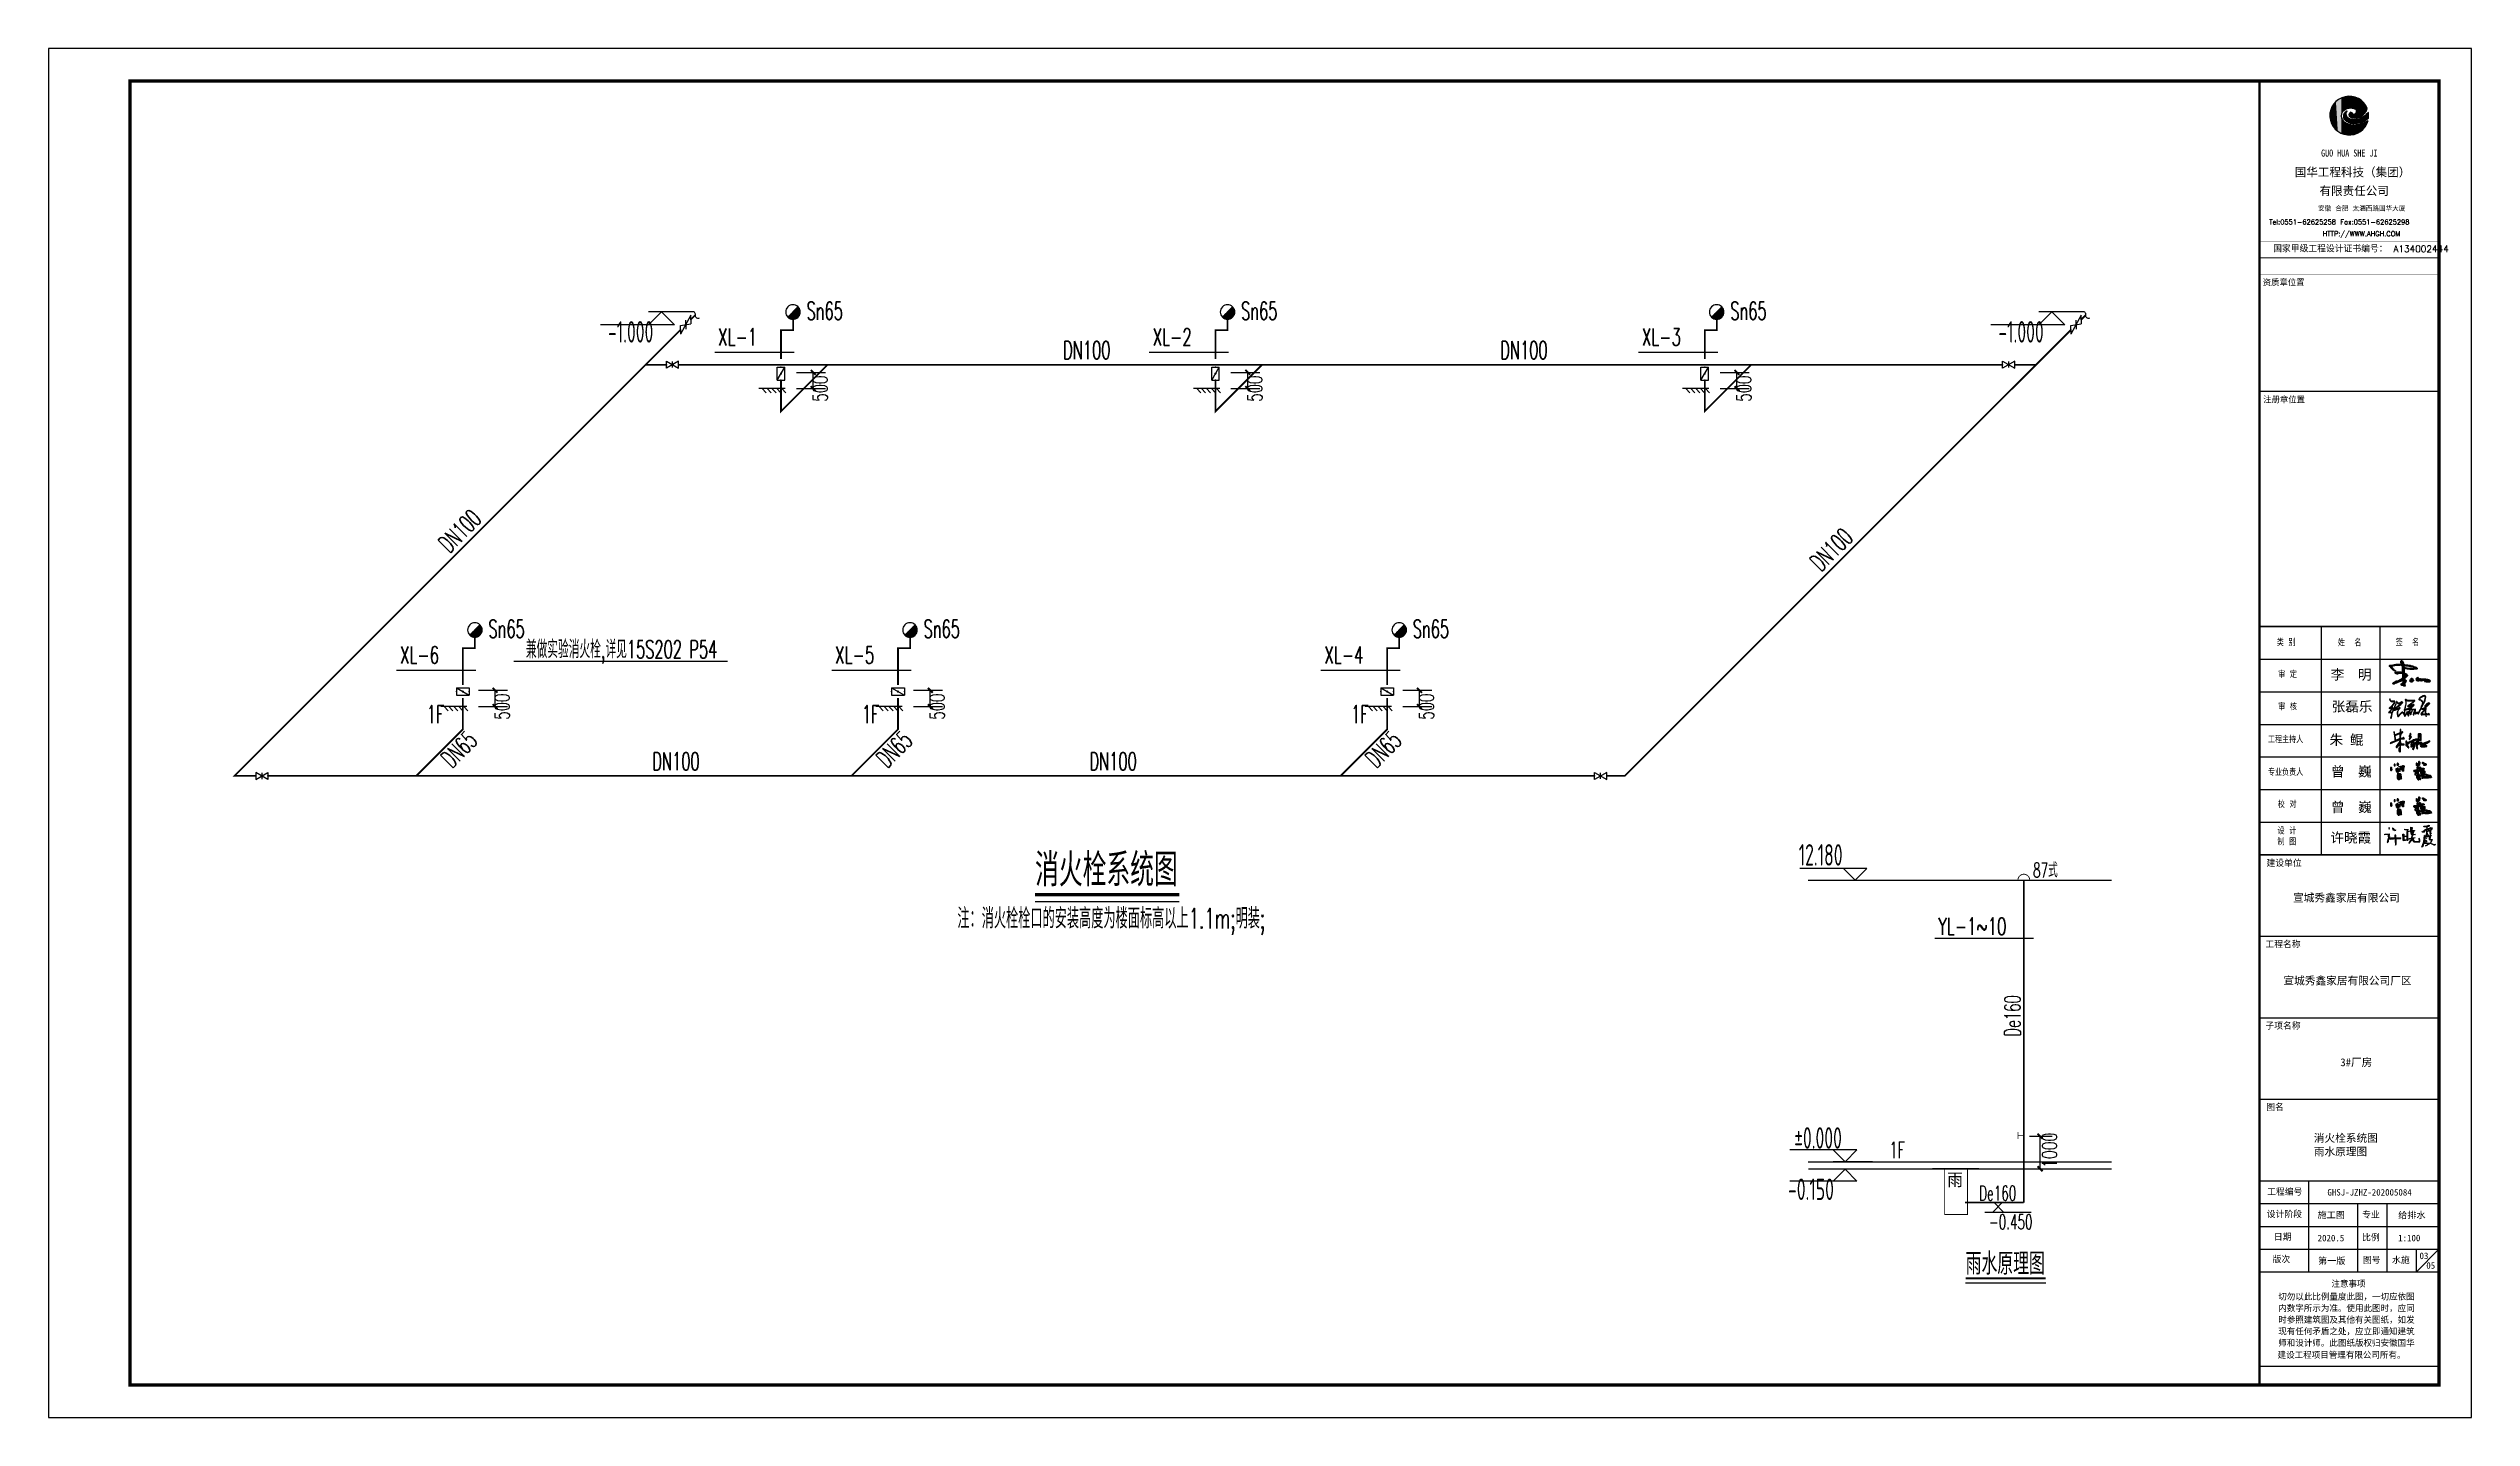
# Model space of a CAD drawing. Extents: x -427546 to -314919, y 698702 to 968782.
# Drawn here: x -427546 to -353246, y 839685 to 881685 of the extents above; entities that cross this region are included whole.
import ezdxf
from ezdxf.enums import TextEntityAlignment as Align

# ---------------------------------------------------------------- set-up
doc = ezdxf.new("R2010")
doc.units = 0
doc.header["$LTSCALE"] = 1000
doc.header["$MEASUREMENT"] = 0
doc.linetypes.add('PHANTOM2', pattern=[1.25, 0.625, -0.125, 0.125, -0.125, 0.125, -0.125])
doc.layers.get('0').update_dxf_attribs({"linetype": 'CONTINUOUS'})
doc.layers.get('DEFPOINTS').update_dxf_attribs({"linetype": 'CONTINUOUS'})
for name, color, linetype in [('0-给水标注', 7, 'CONTINUOUS'), ('1', 1, 'CONTINUOUS'), ('DIM_ELEV', 3, 'CONTINUOUS'), ('DIM_雨水', 3, 'CONTINUOUS'), ('EQUIP_污水', 7, 'CONTINUOUS'), ('EQUIP_消防', 7, 'CONTINUOUS'), ('EQUIP_给水', 7, 'CONTINUOUS'), ('GPSCOMMON', 7, 'CONTINUOUS'), ('PIPE-消防', 1, 'CONTINUOUS'), ('PIPE-雨水', 4, 'PHANTOM2'), ('PP-PM-TK', 7, 'CONTINUOUS'), ('PUB_TEXT', 7, 'CONTINUOUS'), ('PUB_TITLE', 4, 'CONTINUOUS'), ('TWT_DIM', 3, 'CONTINUOUS'), ('TWT_TEXT', 7, 'CONTINUOUS'), ('TWT_TITLE', 7, 'CONTINUOUS'), ('VALVE_消防', 7, 'CONTINUOUS'), ('VALVE_给水', 7, 'CONTINUOUS'), ('VPIPE_DIM', 3, 'CONTINUOUS'), ('WIRE-照明', 1, 'CONTINUOUS'), ('签名', 255, 'CONTINUOUS')]:
    doc.layers.add(name, color=color, linetype=linetype)
doc.styles.add('-黑体', font='simhei.ttf', dxfattribs={"width": 0.8})
doc.styles.add('_TCH_DIM', font='SIMPLEX', dxfattribs={"bigfont": 'GBCBIG'})
doc.styles.add('_TWT_SERIAL', font='COMPLEX', dxfattribs={"width": 0.8, "height": 3.5, "bigfont": 'HZTXT'})
doc.styles.add('DIM_FONT', font='SIMPLEX.shx', dxfattribs={"width": 0.7})
doc.styles.add('HZHT', font='simhei.ttf')
doc.styles.get("Standard").update_dxf_attribs({"font": 'GBENOR', "bigfont": 'GBCBIG'})
doc.styles.add('STY53', font='COMPLEX', dxfattribs={"width": 0.6, "bigfont": 'HZTXT'})
doc.styles.add('STYLE1', font='simhei.ttf', dxfattribs={"width": 0.8})
doc.styles.add('TG_LINETYPE', font='SIMPLEX', dxfattribs={"width": 0.8, "height": 3, "bigfont": 'HZTXT'})
doc.styles.add('TQ', font='txt.shx', dxfattribs={"width": 0.8, "bigfont": 'hztxt.shx'})
doc.styles.add('WW', font='gbenor.shx', dxfattribs={"width": 0.75, "bigfont": 'gbcbig.shx'})
doc.linetypes.add('TG_X', pattern='A,2,-0.3,["X",TG_LINETYPE,S=0.1,R=0,X=-0.23,Y=-0.15],0', length=2.3)
doc.dimstyles.new('DIMN150', dxfattribs={"dimscale": 1.5, "dimtxt": 300, "dimasz": 100, "dimexe": 250, "dimexo": 300, "dimgap": 150, "dimtad": 1, "dimdec": 0, "dimzin": 0, "dimtxsty": 'DIM_FONT', "dimblk": 'ARCHTICK', "dimcen": 0.09, "dimclrt": 7, "dimazin": 3, "dimtfac": 1, "dimtdec": 0, "dimtix": 1, "dimtmove": 0, "dimatfit": 3, "dimtolj": 1, "dimtzin": 0})

msp = doc.modelspace()

# ---------------------------------------------------------------- texts
at = {"layer": 'GPSCOMMON', "style": 'HZHT', "width": 0.9}
msp.add_text('雨', height=388.8, dxfattribs=at).set_placement((-369322.3, 846790.1, -1164.6))
at = {"layer": 'PUB_TEXT', "color": 2, "style": 'STYLE1', "width": 0.8}
msp.add_text('GUO HUA SHE JI', height=216, dxfattribs=at).set_placement((-357858.3, 878368))
at = {"layer": 'PUB_TEXT', "color": 2}
for s, height, style, p in [('国华工程科技（集团）', 260, '-黑体', (-358668.7, 877759.4)), ('有限责任公司', 260, '-黑体', (-357907.6, 877185.3)), ('安徽', 150, 'TQ', (-357952.4, 876693.4)), ('合肥', 150, 'TQ', (-357423.5, 876693.4)), ('太湖西路国华大厦', 150, 'TQ', (-356894.6, 876693.4)), ('Tel:0551-62625258 Fax:0551-62625298', 150, 'TQ', (-359447.9, 876286)), ('    HTTP://WWW.AHGH.COM', 150, 'TQ', (-358393, 875925)), ('国家甲级工程设计证书编号： A134002444', 200, 'TQ', (-359329.8, 875435.6)), ('资质章位置', 190, 'TQ', (-359648, 874398.3)), ('注册章位置', 190, 'TQ', (-359634.4, 870805.1)), ('建设单位', 200, 'TQ', (-359533, 856581.7)), ('工程名称', 200, 'TQ', (-359566.5, 854090.7)), ('子项名称', 200, 'TQ', (-359566.5, 851590)), ('图名', 200, 'TQ', (-359542.5, 849097.1)), ('工程编号', 200, 'TQ', (-359511.8, 846498.5)), ('设计阶段', 200, 'TQ', (-359525.4, 845812.2)), ('专业', 200, 'TQ', (-356600.9, 845795.4)), ('日期', 200, 'TQ', (-359307, 845112.2)), ('比例', 200, 'TQ', (-356600.9, 845095.4)), ('版次', 200, 'TQ', (-359346.4, 844425.7)), ('图号', 200, 'TQ', (-356578.5, 844402.9)), ('水施', 200, 'TQ', (-355682.8, 844402)), ('切勿以此比例量度此图，一切应依图', 193.6, 'TQ', (-359172.5, 843280.8)), ('注意事项', 193.6, 'TQ', (-357542.2, 843676.5)), ('时参照建筑图及其他有关图纸，如发', 193.6, 'TQ', (-359172.5, 842572)), ('内数字所示为准。使用此图时，应同', 193.6, 'TQ', (-359172.5, 842926.9)), ('现有任何矛盾之处，应立即通知建筑', 193.6, 'TQ', (-359172.5, 842217)), ('师和设计师。此图纸版权归安徽国华', 193.6, 'TQ', (-359172.5, 841862.1)), ('建设工程项目管理有限公司所有。', 193.6, 'TQ', (-359190.6, 841492.9))]:
    msp.add_text(s, height=height, dxfattribs=dict(at, style=style)).set_placement(p)
at = {"layer": 'PUB_TEXT', "color": 2, "char_height": 200, "width": 1679.83, "attachment_point": 1, "style": 'TQ'}
for s, insert in [('类 别', (-359217.1, 863558)), ('姓  名', (-357342.8, 863550.6)), ('签  名', (-355570.7, 863558.7)), ('审 定', (-359173.4, 862577.7)), ('审 核', (-359175.3, 861586.5)), ('工程主持人', (-359486.7, 860578.6)), ('专业负责人', (-359487.7, 859574.7)), ('校 对', (-359188.7, 858590.4)), ('设 计 \\P制 图', (-359195.4, 857777.6))]:
    msp.add_mtext(s, dxfattribs=dict(at, insert=insert))
at = {"layer": 'PUB_TITLE', "color": 255, "style": '-黑体'}
for s, height, p in [('宣城秀鑫家居有限公司', 240, (-358719.5, 855510.8)), ('宣城秀鑫家居有限公司厂区', 240, (-359012.9, 852967.2)), ('3#厂房', 240, (-357268.1, 850463.7)), ('GHSJ-JZHZ-202005084', 200, (-357664.7, 846495.3)), ('施工图', 200, (-357969, 845802.3)), ('给排水', 200, (-355495.3, 845793.4)), ('2020.5', 200, (-357965.3, 845091.4)), ('1:100', 200, (-355495.3, 845093.4)), ('第一版', 200, (-357952.4, 844394)), ('03', 200, (-354840.1, 844546.5)), ('05', 200, (-354632.9, 844249.9))]:
    msp.add_text(s, height=height, dxfattribs=at).set_placement(p)
at = {"layer": 'PUB_TITLE', "color": 6, "style": '-黑体'}
for s, p in [('消火栓系统图', (-358083.4, 848140.2)), ('雨水原理图', (-358083.4, 847723.6))]:
    msp.add_text(s, height=240, dxfattribs=at).set_placement(p)
at = {"layer": 'TWT_TEXT', "style": 'WW', "width": 0.7}
for s, rotation, p in [('-1.000', 0.097009, (-410387.4, 872658.8)), ('-1.000', 0.097009, (-367753.5, 872658.8)), ('12.180', 359.902991, (-373878.1, 856616.9, 0)), ('%%P0.000', 359.902991, (-374016.3, 847933.7, 0)), ('-0.150', 359.902991, (-374204.3, 846359.2, 0))]:
    msp.add_text(s, height=660, rotation=rotation, dxfattribs=at).set_placement(p)
at = {"layer": 'TWT_TEXT', "color": 3, "linetype": 'CONTINUOUS', "style": '_TWT_SERIAL', "width": 0.64}
for s, p in [('XL-1', (-407008.9, 872571.8)), ('XL-2', (-393684.6, 872571.8)), ('XL-3', (-378684.6, 872571.8)), ('XL-6', (-416764.3, 862816.4)), ('XL-5', (-403420.3, 862816.4)), ('XL-4', (-388420.3, 862816.4))]:
    msp.add_text(s, height=525, dxfattribs=at).set_placement(p)
at = {"layer": 'TWT_TEXT', "color": 8, "style": '_TCH_DIM'}
for s, height, p in [('消火栓系统图', 1012.77, (-397292.5, 855977.9, 0)), ('雨水原理图', 675.18, (-368759.3, 844067.2))]:
    msp.add_text(s, height=height, dxfattribs=at).set_placement(p)
at = {"layer": 'TWT_TEXT', "color": 3, "style": '_TWT_SERIAL', "width": 0.64}
msp.add_text('YL-1~10', height=525, dxfattribs=at).set_placement((-369594.9, 854490.2, 0))
at = {"layer": 'WIRE-照明', "color": 3, "linetype": 'CONTINUOUS', "style": 'STY53', "width": 0.6}
for s, height, p in [('Sn65', 547.43, (-403741.8, 873634.2)), ('Sn65', 547.43, (-390417.5, 873634.2)), ('Sn65', 547.43, (-375417.5, 873634.2)), ('DN100', 547.43, (-395706.6, 872431.7)), ('DN100', 547.43, (-382302.8, 872431.7)), ('Sn65', 547.43, (-413497.2, 863878.8)), ('Sn65', 547.43, (-400153.2, 863878.8)), ('Sn65', 547.43, (-385153.2, 863878.8)), ('兼做实验消火栓,详见15S202 P54', 547.43, (-409971.2, 863200.8)), ('DN100', 547.43, (-408302.2, 859816.4)), ('DN100', 547.43, (-394898.4, 859816.4)), ('注：消火栓栓口的安装高度为楼面标高以上1.1m;明装;', 622.08, (-394957.4, 854938.2))]:
    msp.add_text(s, height=height, dxfattribs=at).set_placement(p, align=Align.MIDDLE)
for s, height, rotation, p in [('DN100', 547.43, 45, (-414933.4, 866882.6)), ('DN100', 547.43, 45, (-372875.3, 866312.6)), ('DN65', 547.43, 45, (-414955.1, 860181.2)), ('DN65', 547.43, 45, (-401611, 860181.2)), ('DN65', 547.43, 45, (-386611, 860181.2)), ('De160', 497.66, 90, (-367321.7, 852007.6))]:
    msp.add_text(s, height=height, rotation=rotation, dxfattribs=at).set_placement(p, align=Align.MIDDLE)
for s, height, p in [('1F', 547.43, (-415945.3, 860983.8)), ('1F', 547.43, (-402601.3, 860983.8)), ('1F', 547.43, (-387601.3, 860983.8)), ('87式', 447.9, (-366691.4, 856256.9, 0)), ('1F', 497.66, (-371102.7, 847646.3, 0)), ('De160', 447.9, (-368344.7, 846344.1, 0)), ('-0.450', 447.9, (-368044.2, 845463.1, 0))]:
    msp.add_text(s, height=height, dxfattribs=at).set_placement(p)
at = {"layer": '签名', "linetype": 'CONTINUOUS', "style": '-黑体'}
for s, p in [('李  明', (-357563.9, 862324.5)), ('张磊乐', (-357536.3, 861344.6)), ('朱 鲲', (-357599.1, 860324.5)), ('曾  巍', (-357558.3, 859349.6)), ('曾  巍', (-357558.3, 858258.8)), ('许晓霞', (-357574.2, 857323.5))]:
    msp.add_text(s, height=306, dxfattribs=at).set_placement(p)

# ---------------------------------------------------------------- blocks, each defined once
blk = doc.blocks.new('DIP')
at = {"layer": 'EQUIP_污水'}
for p, q in [((-305, 0), (-398, -94)), ((-382, 0), (229, 0)), ((-190, 0), (-284, -94)), ((-76, 0), (-170, -94)), ((38, 0), (-56, -94)), ((152, 0), (59, -94))]:
    blk.add_line(p, q, dxfattribs=at)
blk = doc.blocks.new('*U22')
at = {"layer": 'PP-PM-TK', "color": 1}
for points in [[(-734, 26), (-725, -117), (-725, 92)], [(-725, 92), (-715, -155), (-715, 168)], [(-725, -117), (-725, 92), (-715, -155)], [(-715, 168), (-689, -255), (-689, 245)], [(-715, -155), (-715, 168), (-689, -255)], [(-689, 245), (-669, -296), (-669, 303)], [(-689, -255), (-689, 245), (-669, -296)], [(-669, 303), (-627, -384), (-627, 377)], [(-669, -296), (-669, 303), (-627, -384)], [(-627, 377), (-598, -422), (-598, 427)], [(-627, -384), (-627, 377), (-598, -422)], [(-598, 427), (-540, -498), (-540, 493)], [(-598, -422), (-598, 427), (-540, -498)], [(-540, 493), (-504, -531), (-504, 535)], [(-540, -498), (-540, 493), (-504, -531)], [(-504, 535), (-434, -593), (-434, 589)], [(-504, -531), (-504, 535), (-434, -593)], [(-434, 589), (-390, -619), (-390, 622)], [(-434, -593), (-434, 589), (-390, -619)], [(-390, 622), (-310, -666), (-310, 662)], [(-390, -619), (-390, 622), (-310, -666)], [(-310, 662), (-302, -669), (-302, 667)], [(-310, -666), (-310, 662), (-302, -669)], [(-302, 667), (-300, 1), (-300, 667)], [(-300, 667), (-299, 9), (-299, 668)], [(-299, 668), (-289, 51), (-289, 673)], [(-289, 673), (-287, 62), (-287, 674)], [(-287, 674), (-274, 89), (-274, 680)], [(-274, 680), (-262, 115), (-262, 686)], [(-262, 686), (-255, 126), (-255, 688)], [(-262, 686), (-262, 115), (-262, 686)], [(-255, 688), (-231, 157), (-231, 695)], [(-231, 695), (-227, 163), (-227, 696)], [(-227, 696), (-222, 168), (-222, 697)], [(-222, 697), (-221, 168), (-221, 697)], [(-222, 3), (-221, -43), (-221, 4)], [(-221, 697), (-215, 174), (-215, 699)], [(-221, 4), (-215, -82), (-215, 32)], [(-221, -43), (-221, 4), (-215, -82)], [(-215, 699), (-211, 177), (-211, 700)], [(-215, 32), (-211, -92), (-211, 48)], [(-215, -82), (-215, 32), (-211, -92)], [(-211, 700), (-202, 186), (-202, 703)], [(-211, 48), (-202, -118), (-202, 68)], [(-211, -92), (-211, 48), (-202, -118)], [(-202, 703), (-199, 188), (-199, 704)], [(-202, 68), (-199, -122), (-199, 73)], [(-202, -118), (-202, 68), (-199, -122)], [(-199, 704), (-185, 201), (-185, 708)], [(-199, 73), (-185, -143), (-185, 93)], [(-199, -122), (-199, 73), (-185, -143)], [(-185, 708), (-183, 203), (-183, 708)], [(-185, 93), (-183, -145), (-183, 96)], [(-185, -143), (-185, 93), (-183, -145)], [(-183, 708), (-179, 206), (-179, 709)], [(-183, 96), (-179, -149), (-179, 100)], [(-183, -145), (-183, 96), (-179, -149)], [(-179, 709), (-176, 208), (-176, 710)], [(-179, 100), (-176, -152), (-176, 103)], [(-179, -149), (-179, 100), (-176, -152)], [(-176, 710), (-175, 208), (-175, 710)], [(-176, 103), (-175, -153), (-175, 104)], [(-176, -152), (-176, 103), (-175, -153)], [(-175, 710), (-163, 216), (-163, 714)], [(-175, 104), (-163, -165), (-163, 116)], [(-175, -153), (-175, 104), (-163, -165)], [(-163, 714), (-142, 228), (-142, 719)], [(-163, 116), (-142, -181), (-142, 137)], [(-163, -165), (-163, 116), (-142, -181)], [(-142, 719), (-124, 239), (-124, 724)], [(-142, 137), (-124, -195), (-124, 151)], [(-142, -181), (-142, 137), (-124, -195)], [(-124, 724), (-123, 240), (-123, 724)], [(-124, 151), (-123, -196), (-123, 152)], [(-124, -195), (-124, 151), (-123, -196)], [(-123, 724), (-122, 240), (-122, 724)], [(-123, 152), (-122, -196), (-122, 153)], [(-123, -196), (-123, 152), (-122, -196)], [(-122, 724), (-114, 243), (-114, 725)], [(-122, 153), (-114, -202), (-114, 157)], [(-122, -196), (-122, 153), (-114, -202)], [(-114, 725), (-112, 244), (-112, 725)], [(-114, 157), (-112, 107), (-112, 158)], [(-114, -202), (-114, 87), (-112, -204)], [(-112, 725), (-112, 244), (-112, 725)], [(-112, 725), (-111, 244), (-111, 725)], [(-112, 158), (-111, 117), (-111, 159)], [(-112, 158), (-112, 108), (-112, 158)], [(-112, -204), (-112, 45), (-112, -204)], [(-112, -204), (-112, 42), (-111, -204)], [(-111, 725), (-110, 245), (-110, 725)], [(-111, 159), (-110, 119), (-110, 159)], [(-111, -204), (-111, 38), (-110, -205)], [(-110, 725), (-105, 247), (-105, 725)], [(-110, 159), (-105, 131), (-105, 162)], [(-110, -205), (-110, 34), (-105, -208)], [(-105, 725), (-102, 248), (-102, 726)], [(-105, 162), (-102, 135), (-102, 164)], [(-105, -208), (-105, 12), (-102, -210)], [(-102, 726), (-101, 249), (-101, 726)], [(-102, 164), (-101, 137), (-101, 165)], [(-101, 726), (-95, 251), (-95, 726)], [(-101, 165), (-95, 145), (-95, 166)], [(-95, 726), (-89, 254), (-89, 727)], [(-95, 166), (-89, 151), (-89, 167)], [(-89, 727), (-85, 255), (-85, 727)], [(-85, 727), (-83, 256), (-83, 727)], [(-83, 727), (-79, 257), (-79, 727)], [(-79, 727), (-59, 265), (-59, 729)], [(-59, 729), (-54, 267), (-54, 729)], [(-54, 729), (-45, 270), (-45, 730)], [(-45, 730), (-34, 272), (-34, 731)], [(-34, 731), (-28, 273), (-28, 731)], [(-28, 731), (-19, 276), (-19, 732)], [(-19, 732), (-12, 276), (-12, 732)], [(-12, 732), (-10, 277), (-10, 732)], [(-12, 25), (-10, 11), (-10, 47)], [(-10, 732), (-10, 277), (-10, 732)], [(-10, 732), (-9, 277), (-9, 732)], [(-10, 47), (-9, 4), (-9, 50)], [(-10, 11), (-10, 47), (-10, 10)], [(-10, 47), (-10, 10), (-10, 47)], [(-10, 10), (-10, 47), (-9, 4)], [(-9, 732), (-4, 277), (-4, 733)], [(-9, 50), (-4, -7), (-4, 68)], [(-9, 4), (-9, 50), (-4, -7)], [(-4, 733), (-3, 277), (-3, 733)], [(-4, 68), (-3, -8), (-3, 69)], [(-4, -7), (-4, 68), (-3, -8)], [(-3, 733), (2, 278), (2, 733)], [(-3, 69), (2, -19), (2, 80)], [(-3, -8), (-3, 69), (2, -19)], [(2, 733), (7, 279), (7, 734)], [(2, 80), (7, -24), (7, 87)], [(2, -19), (2, 80), (7, -24)], [(7, 734), (16, 280), (16, 734)], [(7, 87), (16, -35), (16, 98)], [(7, -24), (7, 87), (16, -35)], [(16, 280), (16, 734), (18, 279)], [(16, 734), (18, 279), (18, 734)], [(16, 98), (18, -37), (18, 100)], [(16, -35), (16, 98), (18, -37)], [(18, 279), (18, 734), (21, 279)], [(18, 100), (21, -39), (21, 103)], [(18, -37), (18, 100), (21, -39)], [(21, 279), (21, 734), (28, 279)], [(21, 103), (28, -45), (28, 111)], [(21, -39), (21, 103), (28, -45)], [(28, 279), (28, 733), (30, 279)], [(28, 111), (30, -46), (30, 113)], [(28, -45), (28, 111), (30, -46)], [(30, 279), (30, 733), (40, 278)], [(30, 113), (40, -53), (40, 121)], [(30, -46), (30, 113), (40, -53)], [(40, 278), (40, 732), (44, 278)], [(40, 121), (44, -56), (44, 124)], [(40, -53), (40, 121), (44, -56)], [(44, 278), (44, 731), (58, 277)], [(44, 124), (58, -63), (58, 135)], [(44, -56), (44, 124), (58, -63)], [(58, 277), (58, 730), (69, 276)], [(58, -63), (58, 135), (69, -69)], [(69, 276), (69, 728), (70, 276)], [(69, -69), (69, 126), (70, -69)], [(70, 276), (70, 728), (84, 275)], [(70, -69), (70, 125), (84, -74)], [(84, 275), (84, 726), (85, 275)], [(84, -74), (84, 113), (85, -74)], [(85, 275), (85, 726), (108, 274)], [(85, -74), (85, 112), (108, -81)], [(108, 274), (108, 723), (108, 274)], [(108, 274), (108, 723), (108, 274)], [(108, 274), (108, 723), (109, 274)], [(108, -81), (108, 88), (108, -82)], [(108, -82), (108, 87), (108, -82)], [(108, -82), (108, 87), (109, -82)], [(109, 274), (109, 723), (112, 273)], [(109, -82), (109, 87), (112, -82)], [(112, 273), (112, 723), (135, 270)], [(112, -82), (112, 84), (135, -86)], [(135, 270), (135, 720), (147, 269)], [(135, -86), (135, 66), (147, -88)], [(147, 269), (147, 719), (152, 268)], [(147, -88), (147, 62), (152, -88)], [(152, 268), (152, 718), (152, 268)], [(152, 268), (152, 718), (159, 268)], [(152, -88), (152, 60), (152, -89)], [(152, -89), (152, 60), (159, -89)], [(159, 268), (159, 717), (160, 267)], [(159, -89), (159, 59), (160, -89)], [(160, 267), (160, 717), (164, 267)], [(160, -89), (160, 59), (164, -89)], [(164, 267), (164, 716), (171, 265)], [(164, -89), (164, 59), (171, -89)], [(171, 265), (171, 713), (179, 263)], [(171, 58), (179, -90), (179, 60)], [(171, -89), (171, 58), (179, -90)], [(179, 263), (179, 711), (185, 262)], [(179, 60), (185, -90), (185, 61)], [(179, -90), (179, 60), (185, -90)], [(185, 262), (185, 709), (191, 261)], [(185, 61), (191, -90), (191, 62)], [(191, 261), (191, 707), (207, 254)], [(191, 62), (207, -89), (207, 65)], [(207, 254), (207, 702), (209, 253)], [(207, 65), (209, -89), (209, 66)], [(209, 253), (209, 701), (217, 250)], [(209, 66), (217, -89), (217, 70)], [(217, 250), (217, 698), (225, 244)], [(217, 70), (225, -89), (225, 75)], [(225, 244), (225, 696), (243, 230)], [(225, 75), (243, -87), (243, 86)], [(243, 230), (243, 690), (246, 228)], [(243, 86), (246, -86), (246, 91)], [(246, 228), (246, 689), (248, 227)], [(246, 91), (248, -86), (248, 93)], [(248, 227), (248, 688), (249, 226)], [(248, 93), (249, -86), (249, 94)], [(249, 226), (249, 688), (255, 216)], [(249, 94), (255, -86), (255, 102)], [(255, 216), (255, 686), (266, 199)], [(255, 102), (266, -84), (266, 117)], [(266, 199), (266, 682), (270, 192)], [(266, 117), (270, -84), (270, 133)], [(270, 192), (270, 681), (276, 155)], [(270, 133), (276, -83), (276, 155)], [(569, -14), (588, -190), (588, 2)], [(588, 2), (593, -187), (593, 6)], [(593, 6), (610, -177), (610, 20)], [(610, 20), (616, -173), (616, 25)], [(616, 25), (618, -171), (618, 27)], [(618, 27), (637, -159), (637, 43)], [(637, 43), (643, -155), (643, 48)], [(643, 48), (653, -148), (653, 57)], [(653, 57), (662, -142), (662, 66)], [(662, 66), (664, -140), (664, 68)], [(664, 68), (683, -126), (683, 86)], [(683, 86), (711, -105), (711, 112)], [(711, 112), (724, -95), (724, 124)], [(-302, -669), (-302, -30), (-300, -669)], [(-300, -669), (-300, -43), (-299, -670)], [(-299, -670), (-299, -61), (-289, -673)], [(-289, -673), (-289, -97), (-287, -674)], [(-287, -674), (-287, -102), (-274, -679)], [(-274, -679), (-274, -130), (-262, -683)], [(-262, -683), (-262, -150), (-262, -683)], [(-262, -683), (-262, -150), (-255, -686)], [(-255, -686), (-255, -162), (-231, -694)], [(-231, -694), (-231, -192), (-227, -695)], [(-227, -695), (-227, -195), (-222, -697)], [(-222, -697), (-222, -201), (-221, -697)], [(-221, -697), (-221, -201), (-215, -699)], [(-215, -699), (-215, -207), (-211, -701)], [(-211, -701), (-211, -210), (-202, -704)], [(-202, -704), (-202, -219), (-199, -705)], [(-199, -705), (-199, -222), (-185, -710)], [(-185, -710), (-185, -235), (-183, -711)], [(-183, -711), (-183, -237), (-179, -712)], [(-179, -712), (-179, -241), (-176, -713)], [(-176, -713), (-176, -244), (-175, -713)], [(-175, -713), (-175, -244), (-163, -715)], [(-163, -715), (-163, -252), (-142, -718)], [(-142, -718), (-142, -265), (-124, -721)], [(-124, -721), (-124, -276), (-123, -721)], [(-123, -721), (-123, -277), (-122, -721)], [(-122, -721), (-122, -277), (-114, -722)], [(-114, -722), (-114, -282), (-112, -723)], [(-112, -723), (-112, -284), (-112, -723)], [(-112, -723), (-112, -284), (-111, -723)], [(-111, -723), (-111, -284), (-110, -723)], [(-110, -723), (-110, -285), (-105, -724)], [(-105, -724), (-105, -287), (-102, -724)], [(-102, -210), (-102, -2), (-101, -212)], [(-102, -724), (-102, -288), (-101, -724)], [(-101, -212), (-101, -5), (-95, -215)], [(-101, -724), (-101, -289), (-95, -725)], [(-95, -215), (-95, -17), (-89, -219)], [(-95, -725), (-95, -291), (-89, -726)], [(-89, -219), (-89, -28), (-85, -222)], [(-89, -726), (-89, -294), (-85, -727)], [(-85, -222), (-85, -35), (-83, -223)], [(-85, -727), (-85, -295), (-83, -727)], [(-83, -223), (-83, -39), (-79, -226)], [(-83, -727), (-83, -296), (-79, -727)], [(-79, -226), (-79, -46), (-59, -239)], [(-79, -727), (-79, -298), (-59, -730)], [(-59, -239), (-59, -68), (-54, -241)], [(-59, -730), (-59, -306), (-54, -731)], [(-54, -241), (-54, -73), (-45, -246)], [(-54, -731), (-54, -308), (-45, -732)], [(-45, -246), (-45, -83), (-34, -252)], [(-45, -732), (-45, -312), (-34, -734)], [(-34, -252), (-34, -91), (-28, -254)], [(-28, -254), (-28, -95), (-19, -259)], [(-19, -259), (-19, -101), (-12, -263)], [(-12, -263), (-12, -106), (-10, -264)], [(-10, -264), (-10, -108), (-10, -264)], [(-10, -264), (-10, -108), (-9, -264)], [(-9, -264), (-9, -108), (-4, -267)], [(-4, -267), (-4, -111), (-3, -267)], [(-3, -267), (-3, -111), (2, -269)], [(2, -269), (2, -114), (7, -270)], [(7, -270), (7, -116), (16, -273)], [(16, -273), (16, -121), (18, -274)], [(18, -274), (18, -122), (21, -274)], [(21, -274), (21, -123), (28, -277)], [(28, -277), (28, -127), (30, -277)], [(30, -277), (30, -128), (40, -280)], [(40, -280), (40, -131), (44, -281)], [(44, -281), (44, -133), (58, -283)], [(58, -283), (58, -137), (69, -285)], [(69, -285), (69, -141), (70, -285)], [(70, -285), (70, -141), (84, -288)], [(84, -288), (84, -144), (85, -288)], [(85, -288), (85, -144), (108, -289)], [(108, -289), (108, -149), (108, -289)], [(108, -289), (108, -149), (108, -289)], [(108, -289), (108, -149), (109, -289)], [(109, -289), (109, -150), (112, -289)], [(112, -289), (112, -150), (135, -291)], [(135, -291), (135, -153), (147, -291)], [(147, -291), (147, -154), (152, -291)], [(152, -291), (152, -155), (152, -291)], [(152, -291), (152, -155), (159, -292)], [(152, -344), (152, -716), (152, -344)], [(152, -344), (159, -714), (159, -344)], [(159, -292), (159, -155), (160, -292)], [(159, -344), (160, -714), (160, -344)], [(160, -292), (160, -156), (164, -292)], [(160, -344), (164, -713), (164, -344)], [(164, -292), (164, -156), (171, -292)], [(164, -344), (171, -711), (171, -344)], [(171, -292), (171, -156), (179, -293)], [(171, -344), (179, -709), (179, -343)], [(179, -343), (185, -707), (185, -343)], [(185, -343), (191, -706), (191, -343)], [(191, -343), (207, -702), (207, -342)], [(207, -156), (209, -291), (209, -156)], [(207, -342), (209, -701), (209, -342)], [(209, -156), (217, -291), (217, -155)], [(209, -342), (217, -699), (217, -342)], [(217, -155), (225, -290), (225, -155)], [(217, -342), (225, -697), (225, -341)], [(225, -155), (243, -289), (243, -153)], [(225, -341), (243, -693), (243, -340)], [(243, -153), (246, -289), (246, -153)], [(243, -340), (246, -692), (246, -340)], [(246, -153), (248, -289), (248, -153)], [(246, -340), (248, -692), (248, -340)], [(248, -153), (249, -289), (249, -153)], [(248, -340), (249, -691), (249, -340)], [(249, -153), (255, -289), (255, -152)], [(249, -340), (255, -688), (255, -339)], [(255, -152), (266, -288), (266, -150)], [(255, -339), (266, -683), (266, -338)], [(266, -150), (270, -288), (270, -150)], [(266, -338), (270, -681), (270, -338)], [(270, -150), (276, -288), (276, -149)], [(270, -338), (276, -678), (276, -337)], [(276, -149), (283, -287), (283, -147)], [(276, -337), (283, -675), (283, -337)], [(283, -147), (296, -287), (296, -145)], [(283, -337), (296, -669), (296, -335)], [(296, -145), (302, -286), (302, -144)], [(296, -335), (302, -666), (302, -335)], [(302, -144), (307, -286), (307, -143)], [(302, -335), (307, -664), (307, -334)], [(307, -143), (311, -285), (311, -142)], [(307, -334), (311, -662), (311, -334)], [(311, -142), (341, -281), (341, -133)], [(311, -334), (341, -648), (341, -328)], [(341, -133), (369, -276), (369, -125)], [(341, -328), (369, -634), (369, -323)], [(369, -125), (375, -275), (375, -123)], [(369, -323), (375, -631), (375, -322)], [(375, -123), (377, -275), (377, -123)], [(375, -322), (377, -631), (377, -322)], [(377, -123), (383, -273), (383, -121)], [(377, -322), (383, -626), (383, -320)], [(383, -121), (397, -269), (397, -115)], [(383, -320), (397, -616), (397, -316)], [(397, -115), (421, -264), (421, -104)], [(397, -316), (421, -598), (421, -309)], [(421, -104), (431, -261), (431, -100)], [(421, -309), (431, -591), (431, -307)], [(431, -100), (444, -256), (444, -94)], [(431, -307), (444, -581), (444, -303)], [(444, -94), (450, -254), (450, -91)], [(444, -303), (450, -576), (450, -300)], [(450, -91), (460, -250), (460, -87)], [(450, -300), (460, -569), (460, -297)], [(460, -87), (483, -242), (483, -74)], [(460, -297), (483, -552), (483, -288)], [(483, -74), (492, -239), (492, -68)], [(483, -288), (492, -546), (492, -285)], [(492, -68), (509, -231), (509, -58)], [(492, -68), (492, -239), (492, -68)], [(492, -284), (509, -527), (509, -278)], [(492, -285), (492, -545), (492, -284)], [(509, -58), (512, -229), (512, -56)], [(509, -278), (512, -524), (512, -277)], [(512, -56), (513, -229), (513, -55)], [(512, -277), (513, -522), (513, -276)], [(513, -55), (530, -221), (530, -43)], [(513, -276), (530, -504), (530, -269)], [(530, -43), (542, -215), (542, -35)], [(530, -269), (542, -491), (542, -263)], [(542, -35), (552, -210), (552, -28)], [(542, -263), (552, -480), (552, -258)], [(552, -28), (555, -209), (555, -25)], [(552, -258), (555, -476), (555, -257)], [(555, -25), (569, -201), (569, -14)], [(555, -257), (569, -461), (569, -251)], [(569, -251), (588, -440), (588, -242)], [(588, -242), (593, -432), (593, -239)], [(593, -239), (610, -405), (610, -232)], [(610, -232), (616, -395), (616, -229)], [(616, -229), (618, -391), (618, -228)], [(618, -228), (637, -360), (637, -219)], [(637, -219), (643, -350), (643, -217)], [(643, -217), (653, -334), (653, -212)], [(653, -212), (662, -318), (662, -207)], [(662, -207), (664, -312), (664, -206)], [(664, -206), (683, -260), (683, -197)], [(683, -260), (683, -197), (711, -183)]]:
    blk.add_solid(points, dxfattribs=at)
at = {"layer": 'PP-PM-TK', "color": 1, "extrusion": (0, 0, -1)}
for points in [[(302, -30), (302, 667), (300, 1)], [(300, 1), (300, 667), (299, 9)], [(299, 9), (299, 668), (289, 51)], [(289, 51), (289, 673), (287, 62)], [(287, 62), (287, 674), (274, 89)], [(274, 89), (274, 680), (262, 115)], [(262, 115), (262, 686), (262, 115)], [(262, 115), (262, 686), (255, 126)], [(255, 126), (255, 688), (231, 157)], [(231, 157), (231, 695), (227, 163)], [(227, 163), (227, 696), (222, 168)], [(222, 168), (222, 697), (221, 168)], [(221, 168), (221, 697), (215, 174)], [(215, 174), (215, 699), (211, 177)], [(211, 177), (211, 700), (202, 186)], [(202, 186), (202, 703), (199, 188)], [(199, 188), (199, 704), (185, 201)], [(185, 201), (185, 708), (183, 203)], [(183, 203), (183, 708), (179, 206)], [(179, 206), (179, 709), (176, 208)], [(176, 208), (176, 710), (175, 208)], [(175, 208), (175, 710), (163, 216)], [(163, 216), (163, 714), (142, 228)], [(142, 228), (142, 719), (124, 239)], [(124, 239), (124, 724), (123, 240)], [(123, 240), (123, 724), (122, 240)], [(122, 240), (122, 724), (114, 243)], [(114, 243), (114, 725), (112, 244)], [(114, 87), (114, 157), (112, 107)], [(114, 87), (112, -204), (112, 45)], [(112, 244), (112, 725), (112, 244)], [(112, 244), (112, 725), (111, 244)], [(112, 107), (112, 158), (112, 108)], [(112, 108), (112, 158), (111, 117)], [(112, 45), (112, -204), (112, 42)], [(112, 42), (111, -204), (111, 38)], [(111, 244), (111, 725), (110, 245)], [(111, 117), (111, 159), (110, 119)], [(111, 38), (110, -205), (110, 34)], [(110, 245), (110, 725), (105, 247)], [(110, 119), (110, 159), (105, 131)], [(110, 34), (105, -208), (105, 12)], [(105, 247), (105, 725), (102, 248)], [(105, 131), (105, 162), (102, 135)], [(105, 12), (102, -210), (102, -2)], [(102, 248), (102, 726), (101, 249)], [(102, 135), (102, 164), (101, 137)], [(101, 249), (101, 726), (95, 251)], [(101, 137), (101, 165), (95, 145)], [(95, 251), (95, 726), (89, 254)], [(95, 145), (95, 166), (89, 151)], [(89, 254), (89, 727), (85, 255)], [(89, 151), (89, 167), (85, 154)], [(89, 167), (85, 154), (85, 164)], [(85, 255), (85, 727), (83, 256)], [(85, 154), (85, 164), (83, 163)], [(83, 256), (83, 727), (79, 257)], [(79, 257), (79, 727), (59, 265)], [(59, 265), (59, 729), (54, 267)], [(54, 267), (54, 729), (45, 270)], [(45, 270), (45, 730), (34, 272)], [(34, 272), (34, 731), (28, 273)], [(28, 273), (28, 731), (19, 276)], [(19, 276), (19, 732), (12, 276)], [(12, 276), (12, 732), (10, 277)], [(10, 277), (10, 732), (10, 277)], [(10, 277), (10, 732), (9, 277)], [(9, 277), (9, 732), (4, 277)], [(4, 277), (4, 733), (3, 277)], [(3, 277), (3, 733), (-2, 278)], [(-2, 278), (-2, 733), (-7, 279)], [(-7, 279), (-7, 734), (-16, 280)], [(-18, 734), (-21, 279), (-21, 734)], [(-21, 734), (-28, 279), (-28, 733)], [(-28, 733), (-30, 279), (-30, 733)], [(-30, 733), (-40, 278), (-40, 732)], [(-40, 732), (-44, 278), (-44, 731)], [(-44, 731), (-58, 277), (-58, 730)], [(-58, 730), (-69, 276), (-69, 728)], [(-58, 135), (-69, -69), (-69, 126)], [(-69, 728), (-70, 276), (-70, 728)], [(-69, 126), (-70, -69), (-70, 125)], [(-70, 728), (-84, 275), (-84, 726)], [(-70, 125), (-84, -74), (-84, 113)], [(-84, 726), (-85, 275), (-85, 726)], [(-84, 113), (-85, -74), (-85, 112)], [(-85, 726), (-108, 274), (-108, 723)], [(-85, 112), (-108, -81), (-108, 88)], [(-108, 723), (-108, 274), (-108, 723)], [(-108, 723), (-108, 274), (-108, 723)], [(-108, 723), (-109, 274), (-109, 723)], [(-108, 88), (-108, -82), (-108, 87)], [(-108, 87), (-108, -82), (-108, 87)], [(-108, 87), (-109, -82), (-109, 87)], [(-109, 723), (-112, 273), (-112, 723)], [(-109, 87), (-112, -82), (-112, 84)], [(-112, 723), (-135, 270), (-135, 720)], [(-112, 84), (-135, -86), (-135, 66)], [(-135, 720), (-147, 269), (-147, 719)], [(-135, 66), (-147, -88), (-147, 62)], [(-147, 719), (-152, 268), (-152, 718)], [(-147, 62), (-152, -88), (-152, 60)], [(-152, 718), (-152, 268), (-152, 718)], [(-152, 718), (-159, 268), (-159, 717)], [(-152, 60), (-152, -89), (-152, 60)], [(-152, 60), (-159, -89), (-159, 59)], [(-159, 717), (-160, 267), (-160, 717)], [(-159, 59), (-160, -89), (-160, 59)], [(-160, 717), (-164, 267), (-164, 716)], [(-160, 59), (-164, -89), (-164, 59)], [(-164, 716), (-171, 265), (-171, 713)], [(-164, 59), (-171, -89), (-171, 58)], [(-171, 713), (-179, 263), (-179, 711)], [(-179, 711), (-185, 262), (-185, 709)], [(-185, 709), (-191, 261), (-191, 707)], [(-185, -90), (-185, 61), (-191, -90)], [(-191, 707), (-207, 254), (-207, 702)], [(-191, -90), (-191, 62), (-207, -89)], [(-207, 702), (-209, 253), (-209, 701)], [(-207, -89), (-207, 65), (-209, -89)], [(-209, 701), (-217, 250), (-217, 698)], [(-209, -89), (-209, 66), (-217, -89)], [(-217, 698), (-225, 244), (-225, 696)], [(-217, -89), (-217, 70), (-225, -89)], [(-225, 696), (-243, 230), (-243, 690)], [(-225, -89), (-225, 75), (-243, -87)], [(-243, 690), (-246, 228), (-246, 689)], [(-243, -87), (-243, 86), (-246, -86)], [(-246, 689), (-248, 227), (-248, 688)], [(-246, -86), (-246, 91), (-248, -86)], [(-248, 688), (-249, 226), (-249, 688)], [(-248, -86), (-248, 93), (-249, -86)], [(-249, 688), (-255, 216), (-255, 686)], [(-249, -86), (-249, 94), (-255, -86)], [(-255, 686), (-266, 199), (-266, 682)], [(-255, -86), (-255, 102), (-266, -84)], [(-266, 682), (-270, 192), (-270, 681)], [(-266, -84), (-266, 117), (-270, -84)], [(-270, 681), (-276, 155), (-276, 679)], [(-270, -84), (-270, 133), (-276, -83)], [(-276, -83), (-276, 679), (-283, -83)], [(-276, 679), (-283, -83), (-283, 677)], [(-283, -83), (-283, 677), (-296, -80)], [(-283, 677), (-296, -80), (-296, 672)], [(-296, -80), (-296, 672), (-302, -79)], [(-296, 672), (-302, -79), (-302, 669)], [(-302, -79), (-302, 669), (-307, -78)], [(-302, 669), (-307, -78), (-307, 666)], [(-307, -78), (-307, 666), (-311, -77)], [(-307, 666), (-311, -77), (-311, 664)], [(-311, -77), (-311, 664), (-341, -71)], [(-311, 664), (-341, -71), (-341, 647)], [(-341, -71), (-341, 647), (-369, -62)], [(-341, 647), (-369, -62), (-369, 631)], [(-369, -62), (-369, 631), (-375, -61)], [(-369, 631), (-375, -61), (-375, 628)], [(-375, -61), (-375, 628), (-377, -60)], [(-375, 628), (-377, -60), (-377, 627)], [(-377, -60), (-377, 627), (-383, -58)], [(-377, 627), (-383, -58), (-383, 623)], [(-383, -58), (-383, 623), (-397, -54)], [(-383, 623), (-397, -54), (-397, 616)], [(-397, -54), (-397, 616), (-421, -43)], [(-397, 616), (-421, -43), (-421, 602)], [(-421, -43), (-421, 602), (-431, -38)], [(-421, 602), (-431, -38), (-431, 594)], [(-431, -38), (-431, 594), (-444, -32)], [(-431, 594), (-444, -32), (-444, 582)], [(-444, -32), (-444, 582), (-450, -29)], [(-444, 582), (-450, -29), (-450, 577)], [(-450, -29), (-450, 577), (-460, -23)], [(-450, 577), (-460, -23), (-460, 568)], [(-460, -23), (-460, 568), (-483, -10)], [(-460, 568), (-483, -10), (-483, 549)], [(-483, -10), (-483, 549), (-492, -3)], [(-483, 549), (-492, -3), (-492, 541)], [(-492, -3), (-492, 541), (-492, -3)], [(-492, 541), (-492, -3), (-492, 541)], [(-492, -3), (-492, 541), (-509, 10)], [(-492, 541), (-509, 10), (-509, 527)], [(-509, 10), (-509, 527), (-512, 12)], [(-509, 527), (-512, 12), (-512, 524)], [(-512, 12), (-512, 524), (-513, 13)], [(-512, 524), (-513, 13), (-513, 523)], [(-513, 13), (-513, 523), (-530, 27)], [(-513, 523), (-530, 27), (-530, 509)], [(-530, 27), (-530, 509), (-542, 38)], [(-530, 509), (-542, 38), (-542, 493)], [(-542, 38), (-542, 493), (-552, 48)], [(-542, 493), (-552, 48), (-552, 481)], [(-552, 48), (-552, 481), (-555, 52)], [(-552, 481), (-555, 52), (-555, 476)], [(-555, 52), (-555, 476), (-569, 65)], [(-555, 476), (-569, 65), (-569, 460)], [(-569, 65), (-569, 460), (-588, 89)], [(-569, 460), (-588, 89), (-588, 435)], [(-588, 89), (-588, 435), (-593, 95)], [(-588, 435), (-593, 95), (-593, 429)], [(-588, -190), (-588, 2), (-593, -187)], [(-593, 95), (-593, 429), (-610, 118)], [(-593, 429), (-610, 118), (-610, 408)], [(-593, -187), (-593, 6), (-610, -177)], [(-610, 118), (-610, 408), (-616, 126)], [(-610, 408), (-616, 126), (-616, 400)], [(-610, -177), (-610, 20), (-616, -173)], [(-616, 126), (-616, 400), (-618, 131)], [(-616, 400), (-618, 131), (-618, 397)], [(-616, -173), (-616, 25), (-618, -171)], [(-618, 131), (-618, 397), (-637, 164)], [(-618, 397), (-637, 164), (-637, 361)], [(-618, -171), (-618, 27), (-637, -159)], [(-637, 164), (-637, 361), (-643, 175)], [(-637, 361), (-643, 175), (-643, 349)], [(-637, -159), (-637, 43), (-643, -155)], [(-643, 175), (-643, 349), (-653, 192)], [(-643, 349), (-653, 192), (-653, 330)], [(-643, -155), (-643, 48), (-653, -148)], [(-653, 192), (-653, 330), (-662, 217)], [(-653, 330), (-662, 217), (-662, 311)], [(-653, -148), (-653, 57), (-662, -142)], [(-662, 217), (-662, 311), (-664, 222)], [(-662, 311), (-664, 222), (-664, 307)], [(-662, -142), (-662, 66), (-664, -140)], [(-664, 222), (-664, 307), (-683, 270)], [(-664, -140), (-664, 68), (-683, -126)], [(-683, -126), (-683, 86), (-711, -105)], [(-711, -105), (-711, 112), (-724, -95)], [(-724, -95), (-724, 124), (-729, -91)], [(-724, 124), (-729, -91), (-729, 74)], [(-729, -91), (-729, 74), (-734, 17)], [(302, -30), (300, -669), (300, -43)], [(300, -43), (299, -670), (299, -61)], [(299, -61), (289, -673), (289, -97)], [(289, -97), (287, -674), (287, -102)], [(287, -102), (274, -679), (274, -130)], [(274, -130), (262, -683), (262, -150)], [(262, -150), (262, -683), (262, -150)], [(262, -150), (255, -686), (255, -162)], [(255, -162), (231, -694), (231, -192)], [(231, -192), (227, -695), (227, -195)], [(227, -195), (222, -697), (222, -201)], [(222, -201), (221, -697), (221, -201)], [(221, -201), (215, -699), (215, -207)], [(215, -207), (211, -701), (211, -210)], [(211, -210), (202, -704), (202, -219)], [(202, -219), (199, -705), (199, -222)], [(199, -222), (185, -710), (185, -235)], [(185, -235), (183, -711), (183, -237)], [(183, -237), (179, -712), (179, -241)], [(179, -241), (176, -713), (176, -244)], [(176, -244), (175, -713), (175, -244)], [(175, -244), (163, -715), (163, -252)], [(163, -252), (142, -718), (142, -265)], [(142, -265), (124, -721), (124, -276)], [(124, -276), (123, -721), (123, -277)], [(123, -277), (122, -721), (122, -277)], [(122, -277), (114, -722), (114, -282)], [(114, -282), (112, -723), (112, -284)], [(112, -284), (112, -723), (112, -284)], [(112, -284), (111, -723), (111, -284)], [(111, -284), (110, -723), (110, -285)], [(110, -285), (105, -724), (105, -287)], [(105, -287), (102, -724), (102, -288)], [(102, -2), (101, -212), (101, -5)], [(102, -288), (101, -724), (101, -289)], [(101, -5), (95, -215), (95, -17)], [(101, -289), (95, -725), (95, -291)], [(95, -17), (89, -219), (89, -28)], [(95, -291), (89, -726), (89, -294)], [(89, -28), (85, -222), (85, -35)], [(89, -294), (85, -727), (85, -295)], [(85, -35), (83, -223), (83, -39)], [(85, -295), (83, -727), (83, -296)], [(83, -39), (79, -226), (79, -46)], [(83, -296), (79, -727), (79, -298)], [(79, -46), (59, -239), (59, -68)], [(79, -298), (59, -730), (59, -306)], [(59, -68), (54, -241), (54, -73)], [(59, -306), (54, -731), (54, -308)], [(54, -73), (45, -246), (45, -83)], [(54, -308), (45, -732), (45, -312)], [(45, -83), (34, -252), (34, -91)], [(45, -312), (34, -734), (34, -316)], [(34, -91), (28, -254), (28, -95)], [(34, -734), (34, -316), (28, -734)], [(34, -316), (28, -734), (28, -319)], [(28, -95), (19, -259), (19, -101)], [(28, -734), (28, -319), (19, -733)], [(28, -319), (19, -733), (19, -321)], [(19, -101), (12, -263), (12, -106)], [(19, -733), (19, -321), (12, -733)], [(19, -321), (12, -733), (12, -322)], [(12, -106), (10, -264), (10, -108)], [(12, -733), (12, -322), (10, -733)], [(12, -322), (10, -733), (10, -323)], [(10, -108), (10, -264), (10, -108)], [(10, -108), (9, -264), (9, -108)], [(10, -733), (10, -323), (10, -733)], [(10, -323), (10, -733), (10, -323)], [(10, -733), (10, -323), (9, -733)], [(10, -323), (9, -733), (9, -323)], [(9, -108), (4, -267), (4, -111)], [(9, -733), (9, -323), (4, -732)], [(9, -323), (4, -732), (4, -324)], [(4, -111), (3, -267), (3, -111)], [(4, -732), (4, -324), (3, -732)], [(4, -324), (3, -732), (3, -324)], [(3, -111), (-2, -269), (-2, -114)], [(3, -732), (3, -324), (-2, -732)], [(3, -324), (-2, -732), (-2, -326)], [(-2, -114), (-7, -270), (-7, -116)], [(-2, -732), (-2, -326), (-7, -732)], [(-2, -326), (-7, -732), (-7, -327)], [(-7, -116), (-16, -273), (-16, -121)], [(-7, -732), (-7, -327), (-16, -731)], [(-7, -327), (-16, -731), (-16, -329)], [(-16, -121), (-18, -274), (-18, -122)], [(-16, -731), (-16, -329), (-18, -731)], [(-16, -329), (-18, -731), (-18, -329)], [(-18, -122), (-21, -274), (-21, -123)], [(-18, -731), (-18, -329), (-21, -731)], [(-18, -329), (-21, -731), (-21, -330)], [(-21, -123), (-28, -277), (-28, -127)], [(-21, -731), (-21, -330), (-28, -731)], [(-21, -330), (-28, -731), (-28, -332)], [(-28, -127), (-30, -277), (-30, -128)], [(-28, -731), (-28, -332), (-30, -731)], [(-28, -332), (-30, -731), (-30, -332)], [(-30, -128), (-40, -280), (-40, -131)], [(-30, -731), (-30, -332), (-40, -730)], [(-30, -332), (-40, -730), (-40, -334)], [(-40, -131), (-44, -281), (-44, -133)], [(-40, -730), (-40, -334), (-44, -730)], [(-40, -334), (-44, -730), (-44, -335)], [(-44, -133), (-58, -283), (-58, -137)], [(-44, -730), (-44, -335), (-58, -729)], [(-44, -335), (-58, -729), (-58, -338)], [(-58, -137), (-69, -285), (-69, -141)], [(-58, -729), (-58, -338), (-69, -729)], [(-58, -338), (-69, -729), (-69, -339)], [(-69, -141), (-70, -285), (-70, -141)], [(-69, -729), (-69, -339), (-70, -729)], [(-69, -339), (-70, -729), (-70, -339)], [(-70, -141), (-84, -288), (-84, -144)], [(-70, -729), (-70, -339), (-84, -728)], [(-70, -339), (-84, -728), (-84, -340)], [(-84, -144), (-85, -288), (-85, -144)], [(-84, -728), (-84, -340), (-85, -728)], [(-84, -340), (-85, -728), (-85, -340)], [(-85, -144), (-108, -289), (-108, -149)], [(-85, -728), (-85, -340), (-108, -727)], [(-85, -340), (-108, -727), (-108, -342)], [(-108, -149), (-108, -289), (-108, -149)], [(-108, -149), (-108, -289), (-108, -149)], [(-108, -149), (-109, -289), (-109, -150)], [(-108, -727), (-108, -342), (-108, -727)], [(-108, -342), (-108, -727), (-108, -342)], [(-108, -727), (-108, -342), (-108, -727)], [(-108, -342), (-108, -727), (-108, -342)], [(-108, -727), (-108, -342), (-109, -727)], [(-108, -342), (-109, -727), (-109, -342)], [(-109, -150), (-112, -289), (-112, -150)], [(-109, -727), (-109, -342), (-112, -726)], [(-109, -342), (-112, -726), (-112, -342)], [(-112, -150), (-135, -291), (-135, -153)], [(-112, -726), (-112, -342), (-135, -720)], [(-112, -342), (-135, -720), (-135, -343)], [(-135, -153), (-147, -291), (-147, -154)], [(-135, -720), (-135, -343), (-147, -717)], [(-135, -343), (-147, -717), (-147, -344)], [(-147, -154), (-152, -291), (-152, -155)], [(-147, -717), (-147, -344), (-152, -716)], [(-147, -344), (-152, -716), (-152, -344)], [(-152, -155), (-152, -291), (-152, -155)], [(-152, -155), (-159, -292), (-159, -155)], [(-152, -716), (-152, -344), (-152, -716)], [(-152, -716), (-152, -344), (-159, -714)], [(-159, -155), (-160, -292), (-160, -156)], [(-159, -714), (-159, -344), (-160, -714)], [(-160, -156), (-164, -292), (-164, -156)], [(-160, -714), (-160, -344), (-164, -713)], [(-164, -156), (-171, -292), (-171, -156)], [(-164, -713), (-164, -344), (-171, -711)], [(-171, -156), (-179, -293), (-179, -156)], [(-171, -711), (-171, -344), (-179, -709)], [(-179, -293), (-179, -156), (-185, -292)], [(-179, -156), (-185, -292), (-185, -156)], [(-179, -709), (-179, -343), (-185, -707)], [(-185, -292), (-185, -156), (-191, -292)], [(-185, -156), (-191, -292), (-191, -156)], [(-185, -707), (-185, -343), (-191, -706)], [(-191, -292), (-191, -156), (-207, -291)], [(-191, -156), (-207, -291), (-207, -156)], [(-191, -706), (-191, -343), (-207, -702)], [(-207, -291), (-207, -156), (-209, -291)], [(-207, -702), (-207, -342), (-209, -701)], [(-209, -291), (-209, -156), (-217, -291)], [(-209, -701), (-209, -342), (-217, -699)], [(-217, -291), (-217, -155), (-225, -290)], [(-217, -699), (-217, -342), (-225, -697)], [(-225, -290), (-225, -155), (-243, -289)], [(-225, -697), (-225, -341), (-243, -693)], [(-243, -289), (-243, -153), (-246, -289)], [(-243, -693), (-243, -340), (-246, -692)], [(-246, -289), (-246, -153), (-248, -289)], [(-246, -692), (-246, -340), (-248, -692)], [(-248, -289), (-248, -153), (-249, -289)], [(-248, -692), (-248, -340), (-249, -691)], [(-249, -289), (-249, -153), (-255, -289)], [(-249, -691), (-249, -340), (-255, -688)], [(-255, -289), (-255, -152), (-266, -288)], [(-255, -688), (-255, -339), (-266, -683)], [(-266, -288), (-266, -150), (-270, -288)], [(-266, -683), (-266, -338), (-270, -681)], [(-270, -288), (-270, -150), (-276, -288)], [(-270, -681), (-270, -338), (-276, -678)], [(-276, -288), (-276, -149), (-283, -287)], [(-276, -678), (-276, -337), (-283, -675)], [(-283, -287), (-283, -147), (-296, -287)], [(-283, -675), (-283, -337), (-296, -669)], [(-296, -287), (-296, -145), (-302, -286)], [(-296, -669), (-296, -335), (-302, -666)], [(-302, -286), (-302, -144), (-307, -286)], [(-302, -666), (-302, -335), (-307, -664)], [(-307, -286), (-307, -143), (-311, -285)], [(-307, -664), (-307, -334), (-311, -662)], [(-311, -285), (-311, -142), (-341, -281)], [(-311, -662), (-311, -334), (-341, -648)], [(-341, -281), (-341, -133), (-369, -276)], [(-341, -648), (-341, -328), (-369, -634)], [(-369, -276), (-369, -125), (-375, -275)], [(-369, -634), (-369, -323), (-375, -631)], [(-375, -275), (-375, -123), (-377, -275)], [(-375, -631), (-375, -322), (-377, -631)], [(-377, -275), (-377, -123), (-383, -273)], [(-377, -631), (-377, -322), (-383, -626)], [(-383, -273), (-383, -121), (-397, -269)], [(-383, -626), (-383, -320), (-397, -616)], [(-397, -269), (-397, -115), (-421, -264)], [(-397, -616), (-397, -316), (-421, -598)], [(-421, -264), (-421, -104), (-431, -261)], [(-421, -598), (-421, -309), (-431, -591)], [(-431, -261), (-431, -100), (-444, -256)], [(-431, -591), (-431, -307), (-444, -581)], [(-444, -256), (-444, -94), (-450, -254)], [(-444, -581), (-444, -303), (-450, -576)], [(-450, -254), (-450, -91), (-460, -250)], [(-450, -576), (-450, -300), (-460, -569)], [(-460, -250), (-460, -87), (-483, -242)], [(-460, -569), (-460, -297), (-483, -552)], [(-483, -242), (-483, -74), (-492, -239)], [(-483, -552), (-483, -288), (-492, -546)], [(-492, -239), (-492, -68), (-492, -239)], [(-492, -239), (-492, -68), (-509, -231)], [(-492, -545), (-492, -284), (-509, -527)], [(-492, -546), (-492, -285), (-492, -545)], [(-509, -231), (-509, -58), (-512, -229)], [(-509, -527), (-509, -278), (-512, -524)], [(-512, -229), (-512, -56), (-513, -229)], [(-512, -524), (-512, -277), (-513, -522)], [(-513, -229), (-513, -55), (-530, -221)], [(-513, -522), (-513, -276), (-530, -504)], [(-530, -221), (-530, -43), (-542, -215)], [(-530, -504), (-530, -269), (-542, -491)], [(-542, -215), (-542, -35), (-552, -210)], [(-542, -491), (-542, -263), (-552, -480)], [(-552, -210), (-552, -28), (-555, -209)], [(-552, -480), (-552, -258), (-555, -476)], [(-555, -209), (-555, -25), (-569, -201)], [(-555, -476), (-555, -257), (-569, -461)], [(-569, -201), (-569, -14), (-588, -190)], [(-569, -461), (-569, -251), (-588, -440)], [(-588, -440), (-588, -242), (-593, -432)], [(-593, -432), (-593, -239), (-610, -405)], [(-610, -405), (-610, -232), (-616, -395)], [(-616, -395), (-616, -229), (-618, -391)], [(-618, -391), (-618, -228), (-637, -360)], [(-637, -360), (-637, -219), (-643, -350)], [(-643, -350), (-643, -217), (-653, -334)], [(-653, -334), (-653, -212), (-662, -318)], [(-662, -318), (-662, -207), (-664, -312)], [(-664, -312), (-664, -206), (-683, -260)]]:
    blk.add_solid(points, dxfattribs=at)
blk = doc.blocks.new('70406170226736')
at = {"layer": 'PP-PM-TK', "color": 1}
for points in [[(58, 135), (84, 113), (108, 87), (121, 75), (135, 66), (152, 60), (171, 58), (190, 60), (209, 66), (227, 74), (243, 86), (256, 101), (266, 117), (273, 135), (276, 155), (275, 174), (270, 192), (261, 210), (249, 226), (234, 239), (217, 250), (191, 261), (164, 267), (108, 274), (62, 278), (16, 280), (-19, 276), (-54, 267), (-89, 255), (-122, 240), (-151, 224), (-179, 206), (-204, 186), (-227, 163), (-246, 140), (-262, 115), (-276, 89), (-287, 62), (-295, 32), (-300, 1), (-302, -30), (-299, -61), (-289, -97), (-274, -130), (-255, -162), (-231, -192), (-204, -219), (-175, -244), (-144, -266), (-110, -285), (-70, -304), (-28, -319), (14, -330), (58, -338), (105, -343), (152, -344), (246, -340), (311, -334), (375, -322), (444, -303), (512, -277), (637, -219), (711, -183)], [(724, 124), (643, 48), (600, 10), (555, -25), (509, -58), (460, -87), (422, -105), (383, -121), (343, -134), (302, -144), (255, -152), (207, -156), (159, -155), (112, -150), (69, -141), (28, -127), (-10, -108), (-45, -83), (-63, -65), (-79, -46), (-92, -24), (-102, -2), (-109, 20), (-112, 42), (-114, 87), (-114, 102), (-111, 117), (-105, 131), (-95, 145), (-85, 154), (-82, 159), (-83, 163), (-89, 167), (-95, 167), (-101, 165), (-123, 152), (-142, 137), (-163, 118), (-183, 96), (-199, 73), (-211, 48), (-218, 26), (-222, 3), (-223, -20), (-221, -43), (-215, -82), (-209, -101), (-202, -118), (-185, -143), (-163, -165), (-112, -204), (-59, -239), (-32, -254), (-3, -267), (40, -280), (85, -288), (132, -292), (179, -293), (243, -291), (307, -286), (369, -276), (431, -261), (492, -239), (552, -210), (610, -177), (664, -140), (729, -91)], [(58, 135), (30, 113), (17, 101), (7, 87), (-4, 68), (-10, 47), (-12, 25), (-9, 4), (-5, -8), (2, -19), (11, -30), (21, -39), (44, -56), (70, -69), (89, -76), (108, -82), (147, -88), (185, -90), (225, -89), (283, -83), (312, -78), (341, -71), (369, -63), (397, -54), (424, -42), (450, -29), (483, -10), (513, 13), (542, 38), (569, 65), (593, 95), (616, 126), (635, 159), (653, 192), (669, 231), (683, 270)]]:
    blk.add_lwpolyline(points, dxfattribs=at)
for start, end in [(21.5384, 345.55673), (352.85444, 9.73276)]:
    blk.add_arc((0, 0), 735, start, end, dxfattribs=at)
blk.add_blockref('*U22', (0, 0), dxfattribs=at)
blk = doc.blocks.new('_ARCHTICK')
at = {"color": 0, "linetype": 'BYBLOCK', "const_width": 0.4}
blk.add_lwpolyline([(-0.5, -0.5), (0.5, 0.5)], dxfattribs=at)
blk = doc.blocks.new('*D28')
at = {"layer": 'DEFPOINTS', "color": 0}
for p in [(-391735, 871749), (-390771, 871749), (-391735, 871249)]:
    blk.add_point(p, dxfattribs=at)
at = {"layer": 'TWT_DIM', "color": 0}
for p, q in [((-391285, 871749), (-390396, 871749)), ((-390771, 871249), (-390771, 871749)), ((-391285, 871249), (-390396, 871249))]:
    blk.add_line(p, q, dxfattribs=at)
at = {"layer": 'TWT_DIM', "color": 0, "xscale": 150, "yscale": 150, "zscale": 150}
for p, rotation in [((-390771, 871749), 90), ((-390771, 871249), 270)]:
    blk.add_blockref('_ARCHTICK', p, dxfattribs=dict(at, rotation=rotation))
at = {"layer": 'TWT_DIM', "color": 7, "insert": (-390556, 871249), "char_height": 450, "attachment_point": 5, "rotation": 90, "style": 'DIM_FONT'}
blk.add_mtext('\\A1;500', dxfattribs=at)
blk = doc.blocks.new('*D29')
at = {"layer": 'DEFPOINTS', "color": 0}
for p in [(-401470, 861994), (-400506, 861994), (-401470, 861494)]:
    blk.add_point(p, dxfattribs=at)
at = {"layer": 'TWT_DIM', "color": 0}
for p, q in [((-401020, 861994), (-400131, 861994)), ((-400506, 861494), (-400506, 861994)), ((-401020, 861494), (-400131, 861494))]:
    blk.add_line(p, q, dxfattribs=at)
at = {"layer": 'TWT_DIM', "color": 0, "xscale": 150, "yscale": 150, "zscale": 150}
for p, rotation in [((-400506, 861994), 90), ((-400506, 861494), 270)]:
    blk.add_blockref('_ARCHTICK', p, dxfattribs=dict(at, rotation=rotation))
at = {"layer": 'TWT_DIM', "color": 7, "insert": (-400292, 861494), "char_height": 450, "attachment_point": 5, "rotation": 90, "style": 'DIM_FONT'}
blk.add_mtext('\\A1;500', dxfattribs=at)
blk = doc.blocks.new('*D30')
at = {"layer": 'DEFPOINTS', "color": 0}
for p in [(-367246, 848318), (-366476, 848318), (-367246, 847318)]:
    blk.add_point(p, dxfattribs=at)
at = {"layer": 'TWT_DIM', "color": 0}
for p, q in [((-366796, 848318), (-366101, 848318)), ((-366476, 847318), (-366476, 848318)), ((-366796, 847318), (-366101, 847318))]:
    blk.add_line(p, q, dxfattribs=at)
at = {"layer": 'TWT_DIM', "color": 0, "xscale": 150, "yscale": 150, "zscale": 150}
for p, rotation in [((-366476, 848318), 90), ((-366476, 847318), 270)]:
    blk.add_blockref('_ARCHTICK', p, dxfattribs=dict(at, rotation=rotation))
at = {"layer": 'TWT_DIM', "color": 7, "insert": (-366184, 847884), "char_height": 450, "attachment_point": 5, "rotation": 90, "style": 'DIM_FONT'}
blk.add_mtext('\\A1;1000', dxfattribs=at)
blk = doc.blocks.new('*D31')
at = {"layer": 'DEFPOINTS', "color": 0}
for p in [(-376735, 871749), (-375771, 871749), (-376735, 871249)]:
    blk.add_point(p, dxfattribs=at)
at = {"layer": 'TWT_DIM', "color": 0}
for p, q in [((-376285, 871749), (-375396, 871749)), ((-375771, 871249), (-375771, 871749)), ((-376285, 871249), (-375396, 871249))]:
    blk.add_line(p, q, dxfattribs=at)
at = {"layer": 'TWT_DIM', "color": 0, "xscale": 150, "yscale": 150, "zscale": 150}
for p, rotation in [((-375771, 871749), 90), ((-375771, 871249), 270)]:
    blk.add_blockref('_ARCHTICK', p, dxfattribs=dict(at, rotation=rotation))
at = {"layer": 'TWT_DIM', "color": 7, "insert": (-375556, 871249), "char_height": 450, "attachment_point": 5, "rotation": 90, "style": 'DIM_FONT'}
blk.add_mtext('\\A1;500', dxfattribs=at)
blk = doc.blocks.new('*D32')
at = {"layer": 'DEFPOINTS', "color": 0}
for p in [(-405059, 871749), (-404095, 871749), (-405059, 871249)]:
    blk.add_point(p, dxfattribs=at)
at = {"layer": 'TWT_DIM', "color": 0}
for p, q in [((-404609, 871749), (-403720, 871749)), ((-404095, 871249), (-404095, 871749)), ((-404609, 871249), (-403720, 871249))]:
    blk.add_line(p, q, dxfattribs=at)
at = {"layer": 'TWT_DIM', "color": 0, "xscale": 150, "yscale": 150, "zscale": 150}
for p, rotation in [((-404095, 871749), 90), ((-404095, 871249), 270)]:
    blk.add_blockref('_ARCHTICK', p, dxfattribs=dict(at, rotation=rotation))
at = {"layer": 'TWT_DIM', "color": 7, "insert": (-403881, 871249), "char_height": 450, "attachment_point": 5, "rotation": 90, "style": 'DIM_FONT'}
blk.add_mtext('\\A1;500', dxfattribs=at)
blk = doc.blocks.new('*D33')
at = {"layer": 'DEFPOINTS', "color": 0}
for p in [(-386470, 861994), (-385506, 861994), (-386470, 861494)]:
    blk.add_point(p, dxfattribs=at)
at = {"layer": 'TWT_DIM', "color": 0}
for p, q in [((-386020, 861994), (-385131, 861994)), ((-385506, 861494), (-385506, 861994)), ((-386020, 861494), (-385131, 861494))]:
    blk.add_line(p, q, dxfattribs=at)
at = {"layer": 'TWT_DIM', "color": 0, "xscale": 150, "yscale": 150, "zscale": 150}
for p, rotation in [((-385506, 861994), 90), ((-385506, 861494), 270)]:
    blk.add_blockref('_ARCHTICK', p, dxfattribs=dict(at, rotation=rotation))
at = {"layer": 'TWT_DIM', "color": 7, "insert": (-385292, 861494), "char_height": 450, "attachment_point": 5, "rotation": 90, "style": 'DIM_FONT'}
blk.add_mtext('\\A1;500', dxfattribs=at)
blk = doc.blocks.new('*D34')
at = {"layer": 'DEFPOINTS', "color": 0}
for p in [(-414814, 861994), (-413850, 861994), (-414814, 861494)]:
    blk.add_point(p, dxfattribs=at)
at = {"layer": 'TWT_DIM', "color": 0}
for p, q in [((-414364, 861994), (-413475, 861994)), ((-413850, 861494), (-413850, 861994)), ((-414364, 861494), (-413475, 861494))]:
    blk.add_line(p, q, dxfattribs=at)
at = {"layer": 'TWT_DIM', "color": 0, "xscale": 150, "yscale": 150, "zscale": 150}
for p, rotation in [((-413850, 861994), 90), ((-413850, 861494), 270)]:
    blk.add_blockref('_ARCHTICK', p, dxfattribs=dict(at, rotation=rotation))
at = {"layer": 'TWT_DIM', "color": 7, "insert": (-413636, 861494), "char_height": 450, "attachment_point": 5, "rotation": 90, "style": 'DIM_FONT'}
blk.add_mtext('\\A1;500', dxfattribs=at)
blk = doc.blocks.new('$VALVE$00000296')
for points in [[(-125, 72), (-125, -72), (125, 72), (125, -72), (-125, 72)], [(0, 60), (0, -64)]]:
    blk.add_lwpolyline(points)
for p in [(-125, 0), (125, 0)]:
    blk.add_point(p)
blk = doc.blocks.new('$VALVE$00000316')
for p, q in [((-125, 72), (125, -72)), ((-125, 72), (-125, -72)), ((-125, 72), (125, 72)), ((125, 72), (125, -72)), ((-125, -72), (125, -72))]:
    blk.add_line(p, q)
at = {"const_width": 21.1}
blk.add_lwpolyline([(-11, 0, 1), (11, 0, 1)], format="xyb", close=True, dxfattribs=at)
for p in [(-125, 0), (125, 0)]:
    blk.add_point(p)
at = {"color": 7, "flags": 9}
for tag in ['XSIZE', 'YSIZE']:
    blk.add_attdef(tag, (0, 0), '', height=0.5, dxfattribs=at)
blk = doc.blocks.new('$ATTACHMENT$00000086')
at = {"color": 0}
for p, q in [((-5, 5, 0), (-131, 5, 0)), ((-15, 15, 0), (-130, 15, 0)), ((-130, -10, 0), (-130, 10, 0)), ((-10, 10, 0), (-130, 10, 0)), ((-21, 21, 0), (-129, 21, 0)), ((-26, 26, 0), (-128, 26, 0)), ((-31, 31, 0), (-127, 31, 0)), ((-36, 36, 0), (-126, 36, 0)), ((-125, -38, 0), (-125, 38, 0)), ((-42, 42, 0), (-124, 42, 0)), ((-47, 47, 0), (-122, 47, 0)), ((-120, -52, 0), (-120, 52, 0)), ((-52, 52, 0), (-120, 52, 0)), ((-57, 57, 0), (-118, 57, 0)), ((-115, -63, 0), (-115, 63, 0)), ((-63, 63, 0), (-115, 63, 0)), ((-68, 68, 0), (-112, 68, 0)), ((-109, -72, 0), (-109, 72, 0)), ((-73, 73, 0), (-108, 73, 0)), ((-78, 78, 0), (-105, 78, 0)), ((-104, -79, 0), (-104, 79, 0)), ((-84, 84, 0), (-101, 84, 0)), ((-99, -86, 0), (-99, 86, 0)), ((-89, 89, 0), (-96, 89, 0)), ((-94, -91, 0), (-94, 91, 0)), ((-88, -96, 0), (-88, 88, 0)), ((-83, -101, 0), (-83, 83, 0)), ((-78, -105, 0), (-78, 78, 0)), ((-73, -109, 0), (-73, 73, 0)), ((-67, -112, 0), (-67, 67, 0)), ((-62, -115, 0), (-62, 62, 0)), ((-57, -118, 0), (-57, 57, 0)), ((-52, -120, 0), (-52, 52, 0)), ((-46, -122, 0), (-46, 46, 0)), ((-41, -124, 0), (-41, 41, 0)), ((-36, -126, 0), (-36, 36, 0)), ((-31, -127, 0), (-31, 31, 0)), ((-25, -128, 0), (-25, 25, 0)), ((-20, -129, 0), (-20, 20, 0)), ((-15, -130, 0), (-15, 15, 0)), ((-10, -130, 0), (-10, 10, 0)), ((-4, -131, 0), (-4, 4, 0)), ((0, 0, 0), (-131, 0, 0)), ((6, -6, 0), (-131, -6, 0)), ((11, -11, 0), (-130, -11, 0)), ((16, -16, 0), (-130, -16, 0)), ((21, -21, 0), (-129, -21, 0)), ((27, -27, 0), (-128, -27, 0)), ((32, -32, 0), (-127, -32, 0)), ((37, -37, 0), (-125, -37, 0)), ((42, -42, 0), (-124, -42, 0)), ((48, -48, 0), (-122, -48, 0)), ((53, -53, 0), (-120, -53, 0)), ((58, -58, 0), (-117, -58, 0)), ((63, -63, 0), (-114, -63, 0)), ((69, -69, 0), (-111, -69, 0)), ((74, -74, 0), (-108, -74, 0)), ((79, -79, 0), (-104, -79, 0)), ((84, -84, 0), (-100, -84, 0)), ((90, -90, 0), (-95, -90, 0)), ((90, -95, 0), (-90, -95, 0)), ((84, -100, 0), (-84, -100, 0)), ((77, -105, 0), (-77, -105, 0)), ((70, -111, 0), (-70, -111, 0)), ((60, -116, 0), (-60, -116, 0)), ((49, -121, 0), (-49, -121, 0)), ((33, -126, 0), (-33, -126, 0)), ((1, -131, 0), (1, -1, 0)), ((6, -131, 0), (6, -6, 0)), ((11, -130, 0), (11, -11, 0)), ((17, -130, 0), (17, -17, 0)), ((22, -129, 0), (22, -22, 0)), ((27, -128, 0), (27, -27, 0)), ((32, -127, 0), (32, -32, 0)), ((38, -125, 0), (38, -38, 0)), ((43, -124, 0), (43, -43, 0)), ((48, -122, 0), (48, -48, 0)), ((53, -119, 0), (53, -53, 0)), ((59, -117, 0), (59, -59, 0)), ((64, -114, 0), (64, -64, 0)), ((69, -111, 0), (69, -69, 0)), ((74, -108, 0), (74, -74, 0)), ((80, -104, 0), (80, -80, 0)), ((85, -99, 0), (85, -85, 0)), ((90, -95, 0), (90, -90, 0))]:
    blk.add_line(p, q, dxfattribs=at)
blk.add_line((92, -92, 0), (-92, 92, 0))
for start, end in [(135, 315), (315, 135)]:
    blk.add_arc((0, 0, 0), 131, start, end)
blk = doc.blocks.new('$ATTACHMENT$00000217')
blk.add_line((-150, 0), (150, 0))
at = {"const_width": 15}
blk.add_lwpolyline([(-99, 0, -1), (101, 0)], format="xyb", dxfattribs=at)
blk = doc.blocks.new('$ATTACHMENT$00000073')
at = {"const_width": 20}
for points in [[(0, 0), (150, 0)], [(150, 90), (150, -90)]]:
    blk.add_lwpolyline(points, dxfattribs=at)
blk = doc.blocks.new('$TWTSYS$00000132')
at = {"elevation": 0}
blk.add_lwpolyline([(7, -101, -0.575183), (0, 0, 0.604745), (-11, 101, 16.924828)], format="xyb", dxfattribs=at)
blk = doc.blocks.new('$VALVE$00000335')
for p, q in [((178, 53), (-178, -53)), ((-125, 0), (-178, -53)), ((-125, 0), (-72, 53)), ((-72, 53), (72, -53)), ((0, 0), (-53, -53)), ((0, 0), (53, 53)), ((125, 0), (72, -53)), ((125, 0), (178, 53))]:
    blk.add_line(p, q)
for p in [(-125, 0), (125, 0)]:
    blk.add_point(p)

# ---------------------------------------------------------------- dimensions: what is measured, and where the dimension line sits
at = {"layer": 'TWT_DIM'}
for base, p1, p2, picture, middle in [((-404094.9, 871748.9), (-405058.9, 871248.9), (-405058.9, 871748.9), '*D32', (-403880.6, 871248.9)), ((-390770.6, 871748.9), (-391734.6, 871248.9), (-391734.6, 871748.9), '*D28', (-390556.3, 871248.9)), ((-375770.6, 871748.9), (-376734.6, 871248.9), (-376734.6, 871748.9), '*D31', (-375556.3, 871248.9)), ((-413850.3, 861993.5), (-414814.3, 861493.5), (-414814.3, 861993.5), '*D34', (-413636, 861493.5)), ((-400506.3, 861993.5), (-401470.3, 861493.5), (-401470.3, 861993.5), '*D29', (-400291.9, 861493.5)), ((-385506.3, 861993.5), (-386470.3, 861493.5), (-386470.3, 861993.5), '*D33', (-385291.9, 861493.5)), ((-366476.5, 848318.1), (-367245.6, 847318.1), (-367245.6, 848318.1), '*D30', (-366184.5, 847883.5))]:
    dim = msp.add_linear_dim(base=base, p1=p1, p2=p2, angle=90, dimstyle='DIMN150', dxfattribs=at)
    dim.commit()
    dim.dimension.update_dxf_attribs({"geometry": picture, "text_midpoint": middle, "dimtype": 129})

# ---------------------------------------------------------------- hatches: boundary and pattern name
h = msp.add_hatch(color=7)
h.paths.add_polyline_path([(-355313.2, 862663.4), (-355314.3, 862669.3), (-355313.4, 862672.8), (-355310.5, 862675.3), (-355304, 862676.8), (-355290.5, 862673.1), (-355279.9, 862667.4), (-355257.1, 862657), (-355232.6, 862649.2), (-355204.6, 862640.9), (-355173.9, 862638.3), (-355140.6, 862634.7), (-355093.3, 862632.1), (-355050.7, 862632.6), (-355011.8, 862633.1), (-354959.8, 862639.7), (-354933, 862642.1), (-354921.1, 862647.1), (-354912.9, 862654.9), (-354910.8, 862663.5), (-354913.3, 862675), (-354925.2, 862688.9), (-354946.6, 862703.3), (-354975.2, 862717.3), (-355010.3, 862729.6), (-355045.3, 862741.2), (-355080.4, 862750), (-355130.8, 862761.1), (-355202.8, 862774.1), (-355294.4, 862789.8), (-355308.6, 862790.4), (-355318.1, 862788.9), (-355323.6, 862790.7), (-355326.4, 862796.8), (-355329.3, 862805.4), (-355331.4, 862813.6), (-355335.9, 862835), (-355341.6, 862859.6), (-355349.5, 862878.9), (-355359.7, 862894.5), (-355371.7, 862903.5), (-355386.5, 862909.3), (-355400, 862904.8), (-355409.9, 862887.1), (-355411.1, 862863.7), (-355409.8, 862833.1), (-355406.6, 862816.2), (-355400.4, 862801.9), (-355403.7, 862797.3), (-355438, 862798.2), (-355472.2, 862798.6), (-355537.9, 862799.5), (-355561.1, 862796.3), (-355591.1, 862790.3), (-355623, 862784.7), (-355660.9, 862775.5), (-355696.9, 862768.1), (-355725.6, 862763), (-355745.5, 862765.8), (-355751.5, 862765.8), (-355760.3, 862760.7), (-355763, 862746.9), (-355757.4, 862725), (-355745.4, 862713.4), (-355731.6, 862707.4), (-355724.6, 862701.9), (-355717.7, 862689), (-355700.6, 862666.3), (-355679.8, 862642.8), (-355644.9, 862608.2), (-355632.9, 862597.2), (-355621.2, 862591.8), (-355604.3, 862590.3), (-355591.2, 862590.3), (-355579.9, 862595), (-355580.1, 862596.6), (-355580.3, 862597.6), (-355581.1, 862600.4), (-355582.9, 862603.6), (-355587, 862606.4), (-355595.7, 862609.6), (-355603.3, 862614.1), (-355616.2, 862622.7), (-355629.6, 862634.2), (-355643.4, 862649.9), (-355660.1, 862669.3), (-355670.2, 862680.9), (-355680.3, 862695.3), (-355686.7, 862708.1), (-355689.6, 862715.1), (-355689.6, 862720.7), (-355687.3, 862724.1), (-355675.4, 862730.3), (-355655.6, 862734), (-355630.7, 862741.2), (-355608.9, 862745.9), (-355576.1, 862751.6), (-355554.8, 862757.3), (-355531.8, 862756.3), (-355506.9, 862757.8), (-355482.5, 862758.3), (-355439.8, 862759.9), (-355419.1, 862760.9), (-355403.5, 862762), (-355389.4, 862758.9), (-355380.1, 862754.2), (-355374.4, 862745.9), (-355370.2, 862733.9), (-355367.1, 862718.4), (-355364.5, 862687.2), (-355362.4, 862659.2), (-355362.2, 862569.9), (-355362.5, 862553.4), (-355366.2, 862550.6), (-355376.9, 862552), (-355395.1, 862553.2), (-355405.5, 862554.6), (-355416.8, 862558.6), (-355421.4, 862561.5), (-355429.6, 862562.6), (-355473.2, 862562.6), (-355511.7, 862562), (-355547, 862561.7), (-355569.5, 862563.5), (-355583.4, 862564.9), (-355588.9, 862564.3), (-355591.8, 862561.4), (-355592.1, 862551.3), (-355591.8, 862539.8), (-355588.9, 862528.8), (-355586.3, 862521.6), (-355577.9, 862512.9), (-355568.9, 862505.7), (-355556.5, 862501.1), (-355542.1, 862495.9), (-355524.7, 862493.3), (-355516.2, 862494), (-355509, 862494.6), (-355504.9, 862495.6), (-355501.9, 862499), (-355499.8, 862504.7), (-355498.4, 862508.8), (-355496.5, 862511.7), (-355489.1, 862515.5), (-355454.5, 862513.6), (-355374.3, 862505.4), (-355367, 862504.8), (-355361.6, 862503.4), (-355356.9, 862499.2), (-355355.6, 862490.9), (-355355.1, 862453), (-355352.3, 862393), (-355352.5, 862384.1), (-355353.3, 862376.4), (-355357.4, 862371.9), (-355372.2, 862363.7), (-355396.5, 862350.6), (-355432.3, 862328.4), (-355487.5, 862295.8), (-355499.9, 862290.2), (-355510.4, 862285.7), (-355520, 862285.4), (-355530.6, 862285.1), (-355539.3, 862285.9), (-355545.1, 862285.2), (-355551.9, 862283.2), (-355627.6, 862238.9), (-355643.5, 862230.2), (-355652, 862223.8), (-355656.1, 862214.8), (-355656.1, 862204.8), (-355652, 862192.7), (-355648.9, 862186.8), (-355636, 862183.7), (-355620.6, 862183.2), (-355614.2, 862184.2), (-355603.6, 862188.7), (-355583.8, 862201.7), (-355551.4, 862218.4), (-355524.3, 862227.4), (-355500.9, 862235.6), (-355480.7, 862245.9), (-355459.4, 862255.3), (-355424.4, 862268.4), (-355393.1, 862279.1), (-355373.8, 862288.2), (-355364.8, 862290.2), (-355352.8, 862293.5), (-355345.9, 862291.4), (-355344.6, 862281.2), (-355342.6, 862265.6), (-355343.8, 862251.6), (-355345, 862242.6), (-355351.6, 862234), (-355364.4, 862221.2), (-355384.1, 862205.2), (-355403.1, 862188.4), (-355405.6, 862183.8), (-355406.6, 862172.6), (-355407.9, 862163.7), (-355402.7, 862153.7), (-355395.1, 862148.6), (-355386, 862146.8), (-355378.2, 862145.7), (-355371.3, 862146.6), (-355365.4, 862147.3), (-355359.2, 862149.5), (-355355.6, 862153.9), (-355352.6, 862157.1), (-355350.3, 862163.7), (-355350.3, 862167.6), (-355349.6, 862171.9), (-355348.2, 862175.8), (-355344.3, 862179.2), (-355342.5, 862180.4), (-355339.3, 862181.3), (-355335.7, 862179.5), (-355334.5, 862174.7), (-355333.1, 862165.5), (-355333, 862154.9), (-355332.7, 862140.3), (-355332.7, 862133.8), (-355329.1, 862128.6), (-355320, 862126), (-355309.9, 862124.7), (-355298.9, 862121.5), (-355290.1, 862120.5), (-355283.4, 862123.6), (-355283.4, 862139.4), (-355286.7, 862161.7), (-355288.9, 862210.4), (-355289.3, 862219.5), (-355284.2, 862227.9), (-355276.2, 862236.3), (-355265.2, 862245.8), (-355255.7, 862263.4), (-355250.9, 862273.6), (-355250.2, 862286), (-355253.1, 862295.9), (-355259.3, 862305.4), (-355268.3, 862313.6), (-355276.7, 862319.1), (-355285.3, 862320.8), (-355295.5, 862324), (-355298.4, 862328), (-355299.5, 862338.1), (-355300.4, 862347.1), (-355300.8, 862353.1), (-355276.8, 862367.7), (-355255.8, 862386.4), (-355235.7, 862409.7), (-355221.1, 862423.5), (-355213.8, 862434.1), (-355210.5, 862444), (-355211.2, 862459.8), (-355217.8, 862472.6), (-355226.9, 862484.7), (-355235.7, 862494.9), (-355242.3, 862501.8), (-355270.9, 862514.6), (-355297.2, 862525.7), (-355309.9, 862533.1), (-355313.4, 862544.2), (-355314.6, 862557.6), (-355313.2, 862608.6)])
h.paths.add_polyline_path([(-355296.1, 862705.9), (-355307.6, 862712.3), (-355315.3, 862716.2), (-355320.8, 862720), (-355323.6, 862724.8), (-355324, 862731.7), (-355324.2, 862745.4), (-355322.8, 862747.2), (-355321.5, 862749.3), (-355318.9, 862751.4), (-355314.9, 862752.6), (-355311.1, 862753.4), (-355304.3, 862753.8), (-355299, 862753.6), (-355292.6, 862752.6), (-355285.6, 862750.4), (-355268.9, 862745.3), (-355246.3, 862738.9), (-355216.7, 862732.4), (-355168.4, 862726.3), (-355127.9, 862722.1), (-355108.2, 862719), (-355074.9, 862712.3), (-355040.6, 862701.4), (-354998.2, 862690.5), (-354988, 862688.7), (-354982.7, 862687.1), (-354980.1, 862685.5), (-354979.5, 862682.8), (-354979.3, 862680.6), (-354982.3, 862676.7), (-354989.8, 862674.5), (-355004.2, 862669.2), (-355023.9, 862668.9), (-355052, 862669.5), (-355078.9, 862669.5), (-355109.2, 862668.9), (-355167.2, 862675.4), (-355187.7, 862675.4), (-355205.2, 862676.5), (-355230.9, 862681.2), (-355258.4, 862688.2)], flags=16)
h.paths.add_polyline_path([(-355298.9, 862485.3), (-355295.7, 862485.8), (-355291, 862485.3), (-355277.4, 862477.6), (-355271.9, 862475.3), (-355268.3, 862472.4), (-355265.3, 862468.7), (-355263.9, 862464.1), (-355263.2, 862457.1), (-355264.8, 862452), (-355267.8, 862446.8), (-355273.1, 862439.9), (-355280.4, 862430.3), (-355287.5, 862423.3), (-355293.9, 862416.9), (-355297.8, 862412.1), (-355300.5, 862410.5), (-355303.5, 862410.6), (-355305, 862411.5), (-355306.4, 862414.1), (-355306.5, 862419.5), (-355305, 862442.5), (-355304.4, 862456.1), (-355303.8, 862462.2), (-355303.1, 862466.6), (-355303, 862475.7), (-355302.5, 862482.1), (-355301.4, 862484.4)], flags=16)
h = msp.add_hatch(color=7)
h.paths.add_polyline_path([(-355031.5, 862282.2), (-355024.3, 862287.6), (-355021.8, 862293.3), (-355020.2, 862300.2), (-355020.7, 862304.6), (-355023.8, 862308.2), (-355027.9, 862310), (-355034.9, 862309.2), (-355042.1, 862307.4), (-355048.5, 862306.4), (-355052.9, 862301.8), (-355057, 862296.4), (-355062.4, 862293.5), (-355067, 862292.5), (-355070.1, 862294.1), (-355071.1, 862297.9), (-355069.1, 862302.5), (-355065.2, 862307.7), (-355052.3, 862318.3), (-355045.4, 862322.2), (-355040.9, 862328.7), (-355041.1, 862337.2), (-355042.1, 862342.7), (-355044, 862346.4), (-355051.1, 862351.5), (-355059.4, 862355.5), (-355069, 862359.6), (-355076.9, 862362.8), (-355086.1, 862362.8), (-355092, 862360.1), (-355097.3, 862356), (-355102.7, 862351.1), (-355110.4, 862344.7), (-355117.6, 862335.4), (-355127.2, 862318.5), (-355132, 862303.2), (-355135.1, 862289.9), (-355133.6, 862276.8), (-355127.4, 862264.5), (-355121.2, 862256.8), (-355111.7, 862250.6), (-355098.4, 862247.8), (-355086.8, 862246.2), (-355071.6, 862248), (-355058.8, 862252.4), (-355050.3, 862260.6), (-355041.8, 862272.2)])
h.paths.add_polyline_path([(-354550.6, 862313.2), (-354563.8, 862315.7), (-354575.8, 862318.6), (-354589.4, 862323), (-354606.9, 862325.6), (-354627.4, 862330.7), (-354643.5, 862335.4), (-354653.3, 862336.9), (-354662.8, 862336.9), (-354745.2, 862334.9), (-354759.8, 862334.9), (-354776.3, 862333.9), (-354793.8, 862333.7), (-354804.3, 862336), (-354809.5, 862338), (-354813.8, 862341.9), (-354820.5, 862345), (-354830.6, 862345.2), (-354835.2, 862341.6), (-354841.9, 862338.8), (-354849.1, 862336), (-354854.7, 862331.1), (-354860.5, 862326), (-354866.1, 862324.2), (-354870.3, 862324.7), (-354875.3, 862324.6), (-354877.8, 862327.9), (-354878.1, 862331.4), (-354876.1, 862334.2), (-354872.5, 862336.4), (-354870, 862338.7), (-354866.4, 862344.8), (-354865.9, 862350.9), (-354866.2, 862355.4), (-354867, 862362.1), (-354869.1, 862366.6), (-354872.3, 862371.8), (-354874.6, 862376.1), (-354878.6, 862380.1), (-354882.3, 862382.5), (-354886.5, 862384), (-354892.2, 862385), (-354894.6, 862384.2), (-354896.9, 862383), (-354899.7, 862382), (-354917.2, 862374), (-354930.4, 862367.4), (-354939.9, 862358.7), (-354945.3, 862352.5), (-354948.6, 862344.8), (-354950.1, 862335.7), (-354947.5, 862322.2), (-354940.2, 862307.2), (-354932.2, 862300.6), (-354918.7, 862291.9), (-354902.6, 862286), (-354883.6, 862280.9), (-354868.2, 862281.6), (-354858, 862285.7), (-354851, 862290.8), (-354844.5, 862294), (-354838.6, 862294), (-354820.7, 862293.3), (-354801.2, 862289.7), (-354777, 862289.2), (-354751.6, 862291), (-354731.1, 862297.4), (-354711.8, 862303.8), (-354690.2, 862306.7), (-354667.4, 862307.9), (-354644.1, 862308.5), (-354619.5, 862308.9), (-354608.2, 862307.4), (-354601, 862305.1), (-354598.1, 862302.2), (-354599.5, 862295.3), (-354606.9, 862292.3), (-354618.6, 862290.9), (-354634.5, 862288.6), (-354653.4, 862286.4), (-354675.6, 862282.9), (-354681.5, 862280.9), (-354685.2, 862278.8), (-354689.7, 862275), (-354689.3, 862271), (-354687.9, 862267.9), (-354684.7, 862264.2), (-354680.7, 862261.6), (-354674.7, 862260.9), (-354639.7, 862252.3), (-354632.5, 862251.5), (-354613.1, 862251.8), (-354582.1, 862250.7), (-354549.2, 862250.7), (-354528.3, 862254.4), (-354515.9, 862261.3), (-354508.6, 862271.2), (-354507.9, 862279.9), (-354509.7, 862287.6), (-354518.5, 862296.7), (-354526.1, 862301.1), (-354536.4, 862307)])
h = msp.add_hatch(color=256)
h.paths.add_polyline_path([(-354676, 861398.8), (-354667, 861401.4), (-354664.6, 861353.6), (-354667, 861317.4), (-354662.1, 861302), (-354659.3, 861266.8), (-354697.7, 861267.4), (-354747.1, 861260.5), (-354770.8, 861257.2), (-354781.4, 861263.2), (-354779.4, 861271.1), (-354764.6, 861297.9), (-354712.6, 861357.1)], flags=16)
h.paths.add_polyline_path([(-354764.4, 861523.7), (-354761.5, 861521.7), (-354746.5, 861546.6), (-354721, 861594), (-354697.8, 861643), (-354675.2, 861698.2), (-354663.9, 861745.9), (-354661, 861786.5), (-354675.9, 861812), (-354690.1, 861817.3), (-354730.6, 861807.9), (-354805.9, 861762.5), (-354837.9, 861738), (-354850.6, 861724.3), (-354846, 861716.9), (-354821, 861713), (-354797.2, 861698.1), (-354776.3, 861678.5), (-354756.6, 861654.7), (-354743.4, 861630.4), (-354736.6, 861611.7), (-354743.6, 861587.6), (-354742.9, 861575.2), (-354753.5, 861552.5), (-354761.5, 861531.3)], flags=16)
h.paths.add_polyline_path([(-354658.8, 861495.6), (-354653, 861480.7), (-354607.9, 861522.8), (-354568.6, 861563.6), (-354550.7, 861582.3), (-354552.4, 861589.3), (-354574.6, 861581.9), (-354620.8, 861557.3), (-354649.4, 861527.6), (-354658.8, 861511.3)], flags=16)
h.paths.add_polyline_path([(-355735.6, 861713.7), (-355734.6, 861717.3), (-355748.3, 861730.5), (-355760, 861726.3), (-355759.1, 861718.1), (-355750.3, 861691.2), (-355733.9, 861668.9), (-355702.1, 861649.5), (-355655.5, 861644), (-355619.2, 861646.4), (-355606.6, 861647.2), (-355606.2, 861628.9), (-355679.7, 861531.3), (-355774.1, 861446.3), (-355770.7, 861436.7), (-355712.5, 861450.3), (-355674.1, 861451.4), (-355790.5, 861317.7), (-355786.2, 861310), (-355749.9, 861314.2), (-355715.8, 861309.8), (-355699.4, 861287), (-355699.7, 861255.7), (-355714.2, 861200), (-355726.6, 861152), (-355722.5, 861138.3), (-355708.6, 861134.9), (-355699.1, 861154.4), (-355685.8, 861209.4), (-355683.6, 861272.8), (-355670.2, 861320.3), (-355643.6, 861376.4), (-355588.4, 861503.2), (-355557.6, 861573.9), (-355545.9, 861611.3), (-355540.3, 861629), (-355535.6, 861631.7), (-355523.3, 861611.3), (-355503.6, 861594.6), (-355478.5, 861586.3), (-355449.9, 861591.6), (-355409.6, 861614.4), (-355384.7, 861623.9), (-355378.2, 861626.4), (-355375, 861621.6), (-355411.1, 861580.8), (-355471.9, 861529.1), (-355574.1, 861449.1), (-355626.4, 861402.9), (-355627.3, 861392.4), (-355618.8, 861386.2), (-355590.6, 861386.5), (-355533.6, 861403.5), (-355472.9, 861432.1), (-355469.8, 861433.5), (-355516.2, 861341.4), (-355521.8, 861321.5), (-355526, 861267.5), (-355520.1, 861219.7), (-355501.8, 861195.2), (-355488.4, 861194.2), (-355478.3, 861198.9), (-355437, 861252.8), (-355409, 861284.9), (-355384.7, 861306), (-355368.7, 861313), (-355358.5, 861313.9), (-355345.4, 861298.3), (-355311.9, 861236.4), (-355296.2, 861242.6), (-355296.1, 861305.1), (-355292.3, 861385.1), (-355129.6, 861430.8), (-355102.7, 861438), (-355100.4, 861433.9), (-355207.3, 861317.3), (-355211.3, 861329.7), (-355213.3, 861336.1), (-355222.2, 861341.3), (-355242.9, 861304.8), (-355228, 861307.9), (-355221.9, 861319.4), (-355218.9, 861305.4), (-355279.4, 861240.2), (-355301.2, 861206.9), (-355300.3, 861197.2), (-355290.9, 861194.5), (-355272.1, 861223), (-355245.3, 861254.6), (-355217.5, 861287.4), (-355188.2, 861212.8), (-355180.3, 861210.7), (-355169, 861219.2), (-355168.7, 861230.5), (-355171.9, 861236.3), (-355161.6, 861284.8), (-355153.8, 861312.3), (-355144.5, 861333.2), (-355142.5, 861337.7), (-355139.4, 861331.9), (-355137.9, 861315.4), (-355128.2, 861274.3), (-355116.2, 861252.5), (-355111.8, 861252.3), (-355101.4, 861261.1), (-355081.8, 861312.7), (-355070.5, 861342.3), (-355063, 861379.1), (-355062.8, 861393.3), (-355039.7, 861398.7), (-354982.8, 861401.1), (-354977.3, 861397.1), (-354985.9, 861371.7), (-355023.3, 861301.6), (-355035.8, 861266.2), (-355037.3, 861250.2), (-355031.2, 861239.5), (-355019.9, 861245.6), (-355002.4, 861271.7), (-354983.2, 861296.1), (-354967.8, 861309.8), (-354962, 861306.5), (-354965.8, 861291.9), (-354962.8, 861274.8), (-354956.5, 861267.6), (-354951.4, 861268), (-354915.8, 861296), (-354896.5, 861305.1), (-354887.1, 861301.9), (-354889.7, 861287.4), (-354888.7, 861273.8), (-354883.5, 861270.8), (-354869.7, 861277.6), (-354849.4, 861313.9), (-354804.8, 861422.4), (-354794.5, 861438.7), (-354790.7, 861427.6), (-354772.6, 861411.1), (-354749.2, 861409.8), (-354704.7, 861425.3), (-354676.3, 861446.1), (-354667.9, 861452.3), (-354667.2, 861423.7), (-354754.5, 861335.5), (-354785.5, 861293.1), (-354797.5, 861270.7), (-354794.4, 861254.2), (-354787.2, 861247.1), (-354764.2, 861245.8), (-354705.1, 861251.4), (-354659.2, 861255.7), (-354650.5, 861229.3), (-354643.4, 861207.6), (-354638.8, 861193.4), (-354626, 861200.7), (-354636.5, 861239.3), (-354641.9, 861258.7), (-354604.5, 861255.1), (-354549.4, 861243), (-354537.6, 861252), (-354545.7, 861271.6), (-354565, 861289.3), (-354567.2, 861278.4), (-354561.3, 861263.2), (-354596.4, 861267.5), (-354614, 861272.2), (-354645.8, 861270.5), (-354651.2, 861328.4), (-354650, 861373.4), (-354652.7, 861388.1), (-354647.2, 861398.4), (-354642, 861417), (-354635.1, 861441.8), (-354640.4, 861444.6), (-354648.3, 861445.5), (-354652.2, 861440.4), (-354656.1, 861459.7), (-354525, 861589), (-354535.1, 861601.1), (-354553.7, 861605.5), (-354593, 861588.3), (-354624.4, 861570), (-354657.9, 861542.3), (-354675.5, 861518), (-354674.4, 861495.7), (-354669.1, 861469.5), (-354705.6, 861442.1), (-354750.5, 861425.6), (-354770.5, 861424.9), (-354778.3, 861439.4), (-354782, 861462.8), (-354764.4, 861498.9), (-354736, 861548.1), (-354699, 861614.6), (-354671, 861680.2), (-354653.1, 861745.4), (-354651.3, 861795.5), (-354662.7, 861820.5), (-354683.5, 861830.6), (-354725.3, 861825.9), (-354776.6, 861798.4), (-354834, 861759.1), (-354865, 861727.5), (-354862.1, 861715), (-354853.7, 861706), (-354834.6, 861703.6), (-354804.8, 861689.9), (-354779.1, 861659.5), (-354754.1, 861629.9), (-354753.5, 861601.7), (-354773.8, 861533.4), (-354788.1, 861506.6), (-354791.7, 861479.7), (-354796.3, 861462.2), (-354794.8, 861454.6), (-354840, 861374.4), (-354860.6, 861325.3), (-354869.5, 861304), (-354879.8, 861315.4), (-354893.9, 861316.4), (-354914.2, 861317.7), (-354940.7, 861294.4), (-354951, 861293), (-354948.6, 861313.1), (-354955.2, 861322.9), (-354969.7, 861321.5), (-354980.8, 861315.7), (-355001.3, 861292.7), (-355009.9, 861283.1), (-355014.6, 861286.7), (-354998.8, 861317.3), (-354983.4, 861348.1), (-354967.3, 861380.2), (-354961.4, 861407.8), (-354972, 861417.2), (-355061.3, 861410.2), (-355073.2, 861401), (-355076.2, 861393.8), (-355075, 861374.4), (-355082.5, 861338.6), (-355100.3, 861297.5), (-355108.2, 861285.4), (-355111.6, 861280.2), (-355118.9, 861299.5), (-355124.6, 861314.6), (-355127.2, 861343.7), (-355136.3, 861352.4), (-355140.7, 861350.8), (-355161.6, 861316.1), (-355181.6, 861242.3), (-355186.3, 861242.5), (-355203, 861284.1), (-355203, 861297.5), (-355203, 861303.6), (-355169.7, 861338.5), (-355087.1, 861426.9), (-355081.8, 861439.7), (-355087.3, 861452.7), (-355098.1, 861454.5), (-355290.1, 861405.4), (-355277.8, 861459.3), (-355262.2, 861527.5), (-355253.4, 861566), (-355250.3, 861623.9), (-355252.8, 861667.6), (-355259.3, 861689.3), (-355256.8, 861694), (-355239.4, 861685.4), (-355208.3, 861676), (-355153.6, 861670.9), (-355094.3, 861671.6), (-355018.3, 861672.5), (-355004.8, 861668.7), (-355075.4, 861600), (-355186.6, 861519.5), (-355205, 861506.2), (-355203.3, 861493.5), (-355188.1, 861492), (-355151.9, 861500.3), (-355057, 861534.3), (-355028, 861544.7), (-355022.5, 861541.3), (-355027.6, 861532.9), (-355049.6, 861507.6), (-355079, 861490.6), (-355110.1, 861477.2), (-355140.2, 861464.3), (-355145.9, 861462.3), (-355135.1, 861460.5), (-355087.6, 861474.6), (-355052.5, 861491.1), (-355023.9, 861514.5), (-355010.7, 861531.9), (-355008.9, 861546.7), (-355015.5, 861555.6), (-355024.6, 861559), (-355175.4, 861506.8), (-355176.4, 861511), (-355104.4, 861561.1), (-355003.6, 861646.4), (-354984, 861673.8), (-354987.4, 861678.7), (-355005.6, 861683.1), (-355129.6, 861683.7), (-355191.6, 861686.8), (-355230.5, 861696.7), (-355260.5, 861714.6), (-355267.3, 861718.6), (-355276.2, 861715.9), (-355269.9, 861680.1), (-355261, 861629.4), (-355263.3, 861582), (-355269, 861533.5), (-355276.2, 861497), (-355285.1, 861468), (-355293.4, 861425.3), (-355297.7, 861403.7), (-355316.1, 861394.5), (-355315.6, 861391.9), (-355316.6, 861378.6), (-355300.4, 861385.3), (-355309, 861284), (-355312.9, 861272.7), (-355315.9, 861275.4), (-355340, 861317.2), (-355349.6, 861323.9), (-355370, 861325.4), (-355395.1, 861315.8), (-355439.2, 861274.2), (-355471, 861229.1), (-355478.6, 861218.3), (-355481.4, 861214.4), (-355489.5, 861207.9), (-355498.1, 861213.1), (-355510.6, 861247.3), (-355510.6, 861295.6), (-355505.7, 861324.1), (-355491.7, 861364.6), (-355472.4, 861401.2), (-355444.1, 861439.3), (-355431.7, 861456), (-355440.9, 861465.8), (-355519.2, 861424.5), (-355580.6, 861403.3), (-355604.3, 861399.4), (-355612.4, 861398.1), (-355613.9, 861401.8), (-355415.5, 861556.7), (-355364.1, 861611.4), (-355357.3, 861625.4), (-355365.2, 861635.5), (-355384.5, 861636.8), (-355435.3, 861614.6), (-355466.7, 861600.8), (-355493.1, 861604.5), (-355514.1, 861624.1), (-355528.3, 861643.1), (-355534.5, 861651.4), (-355546, 861653.7), (-355549.5, 861647.5), (-355550.3, 861625), (-355575.9, 861555.5), (-355645, 861390.9), (-355664.5, 861349.9), (-355683.7, 861303.8), (-355688, 861293.6), (-355701.8, 861313.4), (-355719.2, 861326.1), (-355737.3, 861326.1), (-355766.1, 861326.1), (-355671.9, 861429.2), (-355654.9, 861454.8), (-355658.3, 861463.4), (-355667.1, 861466), (-355712.3, 861465.4), (-355744.2, 861455.6), (-355667.3, 861522.1), (-355622.8, 861574.8), (-355597.9, 861613.6), (-355588, 861639.7), (-355593.4, 861655), (-355602.5, 861661.2), (-355665.2, 861658.8), (-355706.3, 861664.6), (-355732.8, 861687), (-355742.3, 861702), (-355746.2, 861713.5)])
h = msp.add_hatch(color=7)
h.paths.add_polyline_path([(-355422.5, 860492.4), (-355374.2, 860503.2), (-355307.9, 860505.5), (-355303.4, 860521.2), (-355316.9, 860523.2), (-355319.5, 860547.9), (-355327.3, 860548), (-355337.2, 860524.5), (-355384.7, 860527.1), (-355421.6, 860519.3), (-355414.8, 860635.1), (-355354.3, 860707.1), (-355354, 860722.1), (-355367.7, 860725.4), (-355400.9, 860711.8), (-355410.3, 860708.2), (-355412.8, 860789.9), (-355425, 860797.2), (-355434.2, 860795.4), (-355432.7, 860694), (-355516.4, 860662.3), (-355589.6, 860630.3), (-355595.3, 860628.3), (-355603.7, 860692.6), (-355608.8, 860705.2), (-355616.6, 860717), (-355625.7, 860717.7), (-355633.4, 860711.7), (-355610.8, 860602.2), (-355596.3, 860494.5), (-355576.8, 860447.3), (-355741.8, 860385.4), (-355729.3, 860359.9), (-355515, 860455.7), (-355466.2, 860481), (-355448.9, 860486.7), (-355450.9, 860412.8), (-355553.5, 860266.2), (-355557.7, 860250.3), (-355554.9, 860242.2), (-355544, 860235.5), (-355533.5, 860234.5), (-355509.3, 860272.6), (-355479.9, 860303.2), (-355447.5, 860310.2), (-355449.3, 860258.1), (-355451, 860153.1), (-355460, 860182), (-355465.3, 860216.4), (-355474.8, 860219.3), (-355473.9, 860182.6), (-355472.9, 860146.5), (-355462.9, 860120.9), (-355444.4, 860103.2), (-355431.8, 860105.3), (-355426.1, 860116.4), (-355426.7, 860314.7), (-355415, 860317.2), (-355377.7, 860326.2), (-355313.8, 860322.7), (-355313.8, 860346.5), (-355380.5, 860350.3), (-355418.7, 860346.1)])
h.paths.add_polyline_path([(-355445, 860511.8), (-355547.6, 860470), (-355559.3, 860464.3), (-355574.5, 860500.9), (-355585.7, 860605.9), (-355441.9, 860673.5)], flags=16)
h.paths.add_polyline_path([(-355445, 860383.5), (-355445, 860322.4), (-355484.5, 860314.5), (-355501, 860307), (-355448.5, 860383.5)], flags=16)
h.paths.add_polyline_path([(-355414.8, 860661.2), (-355414.8, 860685.6), (-355403, 860692.1), (-355384, 860692.1), (-355392.3, 860678.7), (-355408.9, 860661.6)], flags=16)
h = msp.add_hatch(color=7)
h.paths.add_polyline_path([(-354831.3, 860458.3), (-354797.6, 860456.3), (-354791.8, 860462.1), (-354793, 860628.3), (-354800, 860660.7), (-354816.1, 860664.2), (-354843.2, 860663), (-354870.2, 860660.1), (-354881.6, 860651), (-354879.7, 860618.7), (-354880.2, 860531.7), (-354882.9, 860494.5), (-354887.7, 860487.5), (-354905.4, 860496.9), (-354933.1, 860498.4), (-354961.7, 860492.9), (-354987.1, 860485.7), (-355025.5, 860473.7), (-355059.2, 860457), (-355150, 860418.3), (-355193.2, 860393.5), (-355218.1, 860375), (-355223.2, 860373.2), (-355227.9, 860388.3), (-355230.8, 860407.8), (-355233.9, 860429.5), (-355235.8, 860437.7), (-355254.1, 860438.1), (-355262.8, 860431.4), (-355259.6, 860394.8), (-355248.1, 860362.6), (-355248.3, 860355.6), (-355257.8, 860342.7), (-355262, 860327.9), (-355256.7, 860303.6), (-355246.9, 860295.2), (-355239.3, 860295.7), (-355236.5, 860303.3), (-355238.2, 860309.2), (-355244.3, 860317.3), (-355237.8, 860327.6), (-355231, 860329), (-355227.4, 860306.2), (-355217.3, 860277.1), (-355205.8, 860255.3), (-355193.5, 860238.2), (-355184.2, 860227.6), (-355170.7, 860226.9), (-355163.8, 860232.4), (-355163.4, 860241.7), (-355168.3, 860248.6), (-355188.9, 860280.3), (-355203.8, 860318.5), (-355214.1, 860346.4), (-355171.2, 860376.3), (-355101.4, 860414.1), (-355036.5, 860442.6), (-354993.6, 860460.6), (-354964.2, 860469.1), (-354929.8, 860474.1), (-354907.9, 860474.1), (-354897.9, 860468.8), (-354918.5, 860439.1), (-354961.7, 860390.1), (-354992.9, 860357.8), (-355017.4, 860331.3), (-355024.2, 860331.6), (-355026.3, 860333.8), (-355027, 860337.2), (-355011.8, 860351.9), (-355004.8, 860371.9), (-355004.1, 860398.7), (-355004, 860419.6), (-355006.3, 860424.9), (-355018.2, 860425.9), (-355038.5, 860424.4), (-355060.3, 860409.1), (-355077.3, 860389), (-355096.1, 860363.3), (-355105.7, 860345.3), (-355108.2, 860333.7), (-355109.2, 860318), (-355104.4, 860304.6), (-355094.6, 860300.8), (-355083.9, 860297.3), (-355086.3, 860290.5), (-355098.7, 860280), (-355105.7, 860274.3), (-355105.2, 860259.8), (-355091.8, 860254.8), (-355084.5, 860257), (-355068.9, 860274.4), (-355053.4, 860285.1), (-355044.4, 860289.9), (-355031.2, 860289.1), (-355021, 860277.7), (-355031.7, 860249.1), (-355041.2, 860230.6), (-355050.4, 860216.2), (-355055.9, 860204.2), (-355053.4, 860192.3), (-355040.2, 860181.1), (-355030.2, 860182.3), (-355003.6, 860226.9), (-354997.7, 860258.1), (-354986, 860280.1), (-354972, 860319.1), (-354961.7, 860344.6), (-354959.5, 860363.8), (-354937.1, 860387.6), (-354938, 860336.1), (-354940.7, 860283.8), (-354934.7, 860235.4), (-354922.8, 860205.4), (-354904.7, 860196.9), (-354898.4, 860199.2), (-354895.6, 860219.6), (-354897.9, 860234.3), (-354904.4, 860243.5), (-354908.1, 860273.4), (-354905.2, 860306), (-354901.6, 860323.1), (-354886.2, 860337.1), (-354866.6, 860348.8), (-354853.1, 860357.5), (-354818.6, 860364.8), (-354806.6, 860365.9), (-354802.7, 860359.6), (-354813.1, 860337.7), (-354816.9, 860311.8), (-354809.5, 860284.9), (-354778.6, 860261.5), (-354746.8, 860259), (-354707.4, 860256.9), (-354670.3, 860263.6), (-354653.9, 860267.6), (-354631.6, 860268.7), (-354620.3, 860273.3), (-354616, 860282.8), (-354615.5, 860291.6), (-354624.7, 860298.1), (-354639.6, 860313.1), (-354658.9, 860322.8), (-354684.8, 860332.2), (-354724.4, 860334.5), (-354767.3, 860333), (-354767, 860338), (-354714.9, 860343.7), (-354674.6, 860356.9), (-354606.7, 860377.3), (-354572.9, 860397.5), (-354530, 860416.2), (-354524, 860428.2), (-354526.7, 860437.9), (-354533.5, 860442.4), (-354580, 860424), (-354628.8, 860402.6), (-354689.3, 860380.2), (-354743, 860365.4), (-354766.3, 860361.9), (-354777.9, 860361.4), (-354776.8, 860369.3), (-354768.8, 860380.3), (-354767.5, 860387.6), (-354773.4, 860393.8), (-354784.7, 860398.3), (-354800.5, 860398.3), (-354848.3, 860382.7), (-354873, 860374.8), (-354888.9, 860359.2), (-354903, 860343.2), (-354911.4, 860336.6), (-354914.9, 860336.9), (-354913.5, 860340.4), (-354910.4, 860345.4), (-354907.8, 860352.6), (-354906.2, 860356.8), (-354909.5, 860390), (-354911.7, 860408.5), (-354902, 860428.9), (-354892.6, 860434.3), (-354896.3, 860418.9), (-354895.8, 860398.2), (-354892.3, 860389.8), (-354880.1, 860385.3), (-354869.1, 860392.5), (-354868.1, 860409), (-354868.1, 860425.9), (-354850.2, 860444.4), (-354840.5, 860454.3)])
h.paths.add_polyline_path([(-354852, 860488.5), (-354850.3, 860505), (-354852.9, 860626.9), (-354844.9, 860637.1), (-354837.3, 860639), (-354821.8, 860637.7), (-354817.2, 860632.4), (-354815.2, 860487.4), (-354821.7, 860480.4), (-354830.7, 860481.2), (-354843.9, 860480.9)], flags=16)
h.paths.add_polyline_path([(-354792.4, 860320.6), (-354762.3, 860321), (-354738.3, 860322.6), (-354717.4, 860322.8), (-354696.1, 860323.6), (-354687.6, 860320.6), (-354671.5, 860312.2), (-354659.1, 860305.3), (-354653.7, 860297), (-354659.7, 860293.5), (-354680.9, 860293.3), (-354696.7, 860290.9), (-354711.7, 860284.8), (-354757, 860286.2), (-354770, 860290.9), (-354786.1, 860294.7), (-354793.8, 860300.2), (-354793.6, 860314.9)], flags=16)
h.paths.add_polyline_path([(-355024.1, 860401.8), (-355023.8, 860389.9), (-355025.3, 860377.4), (-355027.3, 860359.8), (-355033.3, 860350), (-355043.3, 860336.1), (-355051, 860319.6), (-355059.5, 860310.7), (-355070.7, 860311.7), (-355089.6, 860319.2), (-355092.3, 860328.4), (-355087.9, 860342.1), (-355082.9, 860353.5), (-355077.1, 860365.2), (-355059.1, 860381.6), (-355052.6, 860386.3), (-355046.4, 860392.8), (-355038.2, 860401.1), (-355031.1, 860404.9), (-355025.5, 860405)], flags=16)
h.paths.add_polyline_path([(-354984.9, 860336.5), (-354986.6, 860327.2), (-354991.3, 860314.9), (-354999.7, 860300.4), (-355000.4, 860289.2), (-355006.7, 860288), (-355010.1, 860289.8), (-355011.3, 860293.5), (-355011.8, 860298.6), (-355021.4, 860301.6), (-355031.7, 860302.8), (-355032.3, 860306.4), (-355031.8, 860310.4), (-355025.8, 860314.2), (-355010.1, 860320.4), (-354992.8, 860336.5), (-354991, 860337.6)], flags=16)
for points in [[(-355091.6, 860553.6), (-355098.5, 860569.1), (-355129.1, 860583.7), (-355132.3, 860588.7), (-355125.8, 860605.8), (-355111.9, 860622.5), (-355099.3, 860642.1), (-355102.8, 860660.8), (-355117.1, 860664.3), (-355120.2, 860666.3), (-355132.4, 860664.8), (-355135.9, 860651.8), (-355129.4, 860636.7), (-355143.9, 860613.8), (-355155.6, 860583.9), (-355155.5, 860571), (-355147.8, 860566), (-355131, 860566), (-355120.7, 860560.8), (-355119.3, 860556.8), (-355159.6, 860502.8), (-355160.1, 860486.6), (-355154.1, 860481.1), (-355144.9, 860487.8)], [(-354816.3, 860571.1), (-354851.6, 860566), (-354851.3, 860553.3), (-354816.2, 860559.9)], [(-355632.1, 857726.5), (-355645.8, 857773.2), (-355667, 857767, 0.2014954), (-355646.1, 857706), (-355604.3, 857698.8), (-355569.3, 857705.8)], [(-355002.6, 857362.2), (-355034.4, 857407.2), (-355029.6, 857466.6), (-355049.7, 857461.5, 0.3017021), (-355011.4, 857348.9), (-354831.8, 857349.4, 0.1703799), (-354849.4, 857454.5), (-354844.6, 857356.9)]]:
    msp.add_hatch(color=7).paths.add_polyline_path(points)
h = msp.add_hatch(color=7)
h.paths.add_polyline_path([(-355407.7, 859412.9), (-355414.6, 859421.8), (-355421.3, 859427.5), (-355430.6, 859431.2), (-355440.6, 859432.9), (-355454, 859435.3), (-355465.7, 859435.5), (-355475.3, 859434.3), (-355479.2, 859430.3), (-355479.8, 859425), (-355479.2, 859418.9), (-355477.5, 859413.9), (-355474.7, 859409.8), (-355470.6, 859404.5), (-355465.9, 859400.8), (-355459, 859399.5), (-355452.6, 859400.5), (-355445.9, 859401.2), (-355442.1, 859400.9), (-355437.6, 859399.1), (-355436, 859396.4), (-355435.2, 859392), (-355435.6, 859384.3), (-355434.1, 859373.8), (-355431.7, 859355.5), (-355429.9, 859345), (-355427.9, 859327.8), (-355426.9, 859317.3), (-355427.2, 859314.3), (-355428.2, 859311.4), (-355430.4, 859309.9), (-355434.4, 859309.2), (-355440.3, 859309.6), (-355450.3, 859308.2), (-355463, 859307.1), (-355467.7, 859305.5), (-355471.7, 859303.4), (-355477.6, 859302.1), (-355483.5, 859300.7), (-355489.2, 859300.6), (-355491.7, 859301.9), (-355492.8, 859303.1), (-355493.9, 859305.8), (-355494.4, 859311.1), (-355494.6, 859314.9), (-355493.7, 859316.2), (-355491.9, 859316.5), (-355488.7, 859315.5), (-355483.8, 859314.1), (-355476.8, 859313.7), (-355470.3, 859314.1), (-355461.8, 859314.8), (-355455.9, 859315.3), (-355450, 859317.3), (-355442.4, 859321.6), (-355437.8, 859326.6), (-355435.4, 859333), (-355435.5, 859337.6), (-355437.3, 859344.1), (-355439.6, 859347.3), (-355444.4, 859351.1), (-355449, 859353), (-355458, 859354.3), (-355468.2, 859354.7), (-355483, 859353.8), (-355488.2, 859354.1), (-355491.2, 859355.1), (-355492.2, 859357.4), (-355492.9, 859364.1), (-355491.2, 859376.8), (-355489.3, 859391.9), (-355487.2, 859409.9), (-355485.2, 859420.7), (-355483.5, 859427.1), (-355482.8, 859430.4), (-355482.4, 859432.2), (-355482.6, 859433.3), (-355482.8, 859434.3), (-355487.5, 859448.2), (-355490.8, 859457), (-355495.2, 859461.9), (-355499.8, 859462.6), (-355502.6, 859460.3), (-355506.1, 859453.6), (-355513.6, 859439.9), (-355515.7, 859436.1), (-355518.5, 859426.4), (-355521.1, 859411.7), (-355524, 859395.7), (-355525.1, 859374.7), (-355526.5, 859350.3), (-355527.5, 859329.8), (-355527.8, 859312.2), (-355524.2, 859299.1), (-355521.2, 859292.7), (-355516.2, 859289.7), (-355509.1, 859289), (-355505.2, 859287.3), (-355504.5, 859283.7), (-355504.7, 859278.8), (-355504.7, 859271.2), (-355502.7, 859266.5), (-355497.8, 859262.6), (-355490.5, 859259.4), (-355481.8, 859257.6), (-355470.9, 859258.1), (-355458.7, 859261.7), (-355440, 859269.2), (-355425.9, 859273.9), (-355418, 859275.7), (-355412.3, 859275.1), (-355403.4, 859272.6), (-355395.7, 859274.1), (-355390.9, 859277.2), (-355387.6, 859284.4), (-355388.6, 859288.8), (-355391.7, 859292.4), (-355392.3, 859299.5), (-355392.3, 859305.8), (-355394.8, 859330.5), (-355397.8, 859353.2), (-355399.2, 859374.9), (-355401.5, 859398.5), (-355403.5, 859407.2)])
h.paths.add_polyline_path([(-355432.1, 859527.6), (-355435.8, 859534.3), (-355443.1, 859541.6), (-355448.2, 859544.2), (-355457.8, 859545.7), (-355467.5, 859545.8), (-355477, 859544.6), (-355485, 859542.6), (-355487.4, 859543), (-355489.2, 859543.9), (-355488.9, 859547.8), (-355488.8, 859553.3), (-355487.6, 859556.7), (-355485.5, 859557.6), (-355482.2, 859557.1), (-355479.2, 859555.4), (-355468, 859554.8), (-355460.5, 859554.7), (-355449.4, 859555.6), (-355440.8, 859559), (-355421.1, 859568.2), (-355410.2, 859575.9), (-355401.3, 859584.9), (-355397.1, 859590), (-355395, 859601.2), (-355395.7, 859611.5), (-355399, 859620.6), (-355404.2, 859626.7), (-355408.7, 859629.5), (-355415.5, 859630.4), (-355424, 859628.9), (-355430.7, 859625.2), (-355433.7, 859621.4), (-355434.5, 859616), (-355435.1, 859611.1), (-355436.2, 859607.6), (-355442.3, 859601), (-355450.9, 859590.1), (-355458.7, 859583.5), (-355467.3, 859577.8), (-355473.2, 859573), (-355477.9, 859568.8), (-355481.1, 859566.7), (-355484.4, 859565.4), (-355487.2, 859565.5), (-355487.9, 859566.5), (-355488.7, 859570), (-355488.4, 859577.2), (-355488.9, 859587.9), (-355491.4, 859596.4), (-355495.4, 859604.6), (-355501, 859608.4), (-355507.2, 859610.4), (-355516.2, 859611.1), (-355520.7, 859609.7), (-355525.3, 859607), (-355527.8, 859603.3), (-355529.4, 859596), (-355527.9, 859586.3), (-355525.8, 859579.3), (-355524.7, 859569.5), (-355522.8, 859556.7), (-355519.7, 859548.9), (-355518.6, 859546), (-355516.5, 859543.7), (-355513.7, 859541.4), (-355511.2, 859539.8), (-355510.1, 859537), (-355511, 859535.4), (-355513.6, 859534.6), (-355515.8, 859534.3), (-355519.7, 859534.1), (-355525, 859533.9), (-355528.7, 859534), (-355530.6, 859535), (-355530.8, 859537.7), (-355530.3, 859542.3), (-355529.8, 859544.4), (-355530.9, 859559.8), (-355533.1, 859569.8), (-355535.5, 859577.2), (-355539.3, 859584.7), (-355544, 859587.9), (-355554.9, 859589.4), (-355563.6, 859587.2), (-355569.6, 859580.9), (-355570.5, 859573.4), (-355568.9, 859563.1), (-355566.7, 859551.9), (-355563.8, 859542.4), (-355559.8, 859537.5), (-355556, 859534.2), (-355551.6, 859530.3), (-355549.8, 859528.1), (-355550.6, 859525.9), (-355553, 859524.5), (-355554.2, 859523.1), (-355554.6, 859520.4), (-355555.2, 859516.6), (-355555.1, 859512.2), (-355552.7, 859505.9), (-355550.9, 859499.8), (-355548.1, 859495.6), (-355543.4, 859494.1), (-355534, 859492.3), (-355513.4, 859493.9), (-355497.1, 859495), (-355484, 859500.3), (-355473.9, 859504.2), (-355470.5, 859505.9), (-355465.3, 859509.1), (-355460.9, 859510.4), (-355455.9, 859510), (-355445, 859508.8), (-355437.6, 859511.5), (-355432.7, 859515.3), (-355431.6, 859520.6)])
h.paths.add_polyline_path([(-355307.9, 859664.1), (-355309.9, 859674), (-355316.6, 859680.4), (-355325.5, 859682.3), (-355341.1, 859683.2), (-355351.9, 859683.4), (-355362, 859681.1), (-355371.7, 859676.8), (-355410.2, 859670.9), (-355418.9, 859669.8), (-355427.4, 859664.6), (-355468.8, 859658.8), (-355470.8, 859658.2), (-355473.5, 859657.5), (-355475.7, 859655.6), (-355476.4, 859653.9), (-355474.6, 859649.7), (-355471.7, 859644.8), (-355462.6, 859642.9), (-355453.8, 859642.2), (-355444.5, 859642.4), (-355439.2, 859642.7), (-355434.6, 859643.1), (-355431.7, 859641.9), (-355429.3, 859639.2), (-355426.1, 859637.1), (-355418.3, 859636.7), (-355409, 859636.7), (-355396.8, 859637.4), (-355389.1, 859638.6), (-355371.1, 859641.3), (-355365.5, 859643.1), (-355360.9, 859646.5), (-355356.1, 859649), (-355351.8, 859649.6), (-355349.2, 859649.2), (-355347.7, 859646), (-355347.4, 859640.7), (-355348.8, 859637.4), (-355352.8, 859630.8), (-355356.6, 859622.7), (-355360.5, 859597.1), (-355362.8, 859580.8), (-355362.7, 859564.1), (-355361.8, 859556.8), (-355363.2, 859552.8), (-355364.3, 859551.8), (-355367.6, 859551.5), (-355372.6, 859553), (-355377, 859555.2), (-355380.6, 859556.8), (-355384, 859557.7), (-355386.1, 859557.2), (-355386.7, 859555.4), (-355386.2, 859553), (-355384.6, 859550.8), (-355381.4, 859547.8), (-355377.5, 859545.3), (-355373.4, 859543.4), (-355368, 859540), (-355366.3, 859537.5), (-355364.9, 859534.4), (-355364.5, 859524.7), (-355362.1, 859517.1), (-355359.2, 859512.1), (-355353.2, 859509.2), (-355345.8, 859508.4), (-355338.1, 859510), (-355333.1, 859512.2), (-355329, 859515.9), (-355328, 859521.4), (-355328, 859527.7), (-355329.7, 859537.1), (-355330, 859545), (-355330.5, 859557.6), (-355329.7, 859570.6), (-355327.7, 859589.6), (-355327.2, 859599.8), (-355326.4, 859606.2), (-355322.7, 859616.1), (-355318, 859633), (-355315.7, 859642.6), (-355309.5, 859654.9)])
h.paths.add_polyline_path([(-355479.8, 859715.1), (-355481.4, 859724.4), (-355483.9, 859731.5), (-355489.4, 859739.5), (-355493.7, 859748.1), (-355497.9, 859752.2), (-355502.6, 859755.3), (-355510.1, 859757.6), (-355514.1, 859757.6), (-355519.5, 859755.2), (-355522.4, 859752.7), (-355525, 859749), (-355526.8, 859745.1), (-355527.3, 859741.3), (-355526.6, 859735.7), (-355524.3, 859730.5), (-355523.9, 859727.4), (-355524.8, 859725), (-355527.3, 859723.2), (-355528.9, 859722.5), (-355533, 859720.9), (-355538.2, 859718.1), (-355539.8, 859715.5), (-355538.8, 859712), (-355537, 859706.5), (-355533.8, 859703.4), (-355530.2, 859701.8), (-355525.5, 859700.7), (-355517.5, 859698.2), (-355510.7, 859696.5), (-355501.8, 859695.1), (-355495.3, 859696.7), (-355489.6, 859699.2), (-355483.7, 859702.2), (-355481.5, 859706.9)])
h.paths.add_polyline_path([(-355583.3, 859701.4), (-355583.1, 859710.8), (-355585.3, 859718.6), (-355588.8, 859721.8), (-355594.5, 859727.3), (-355601.2, 859730.3), (-355608.5, 859729.3), (-355614.7, 859724.8), (-355617.7, 859719.3), (-355621.6, 859712.1), (-355623, 859704.4), (-355621.8, 859694), (-355618.9, 859686.2), (-355614.7, 859678.2), (-355608.3, 859674.5), (-355599.1, 859674.8), (-355596, 859676.1), (-355593.5, 859678.5), (-355591.4, 859680.3), (-355587, 859685.6), (-355584, 859692.2)])
h.paths.add_polyline_path([(-355691.1, 859575.5), (-355692.2, 859577.2), (-355692.2, 859581.5), (-355692, 859583.6), (-355691, 859596.1), (-355692, 859607.7), (-355694.4, 859614.2), (-355699.7, 859621.6), (-355704, 859626.9), (-355709.7, 859629.5), (-355717.1, 859629.5), (-355724.6, 859628.1), (-355728.7, 859624), (-355732.8, 859617.3), (-355732.6, 859611), (-355730.4, 859601.8), (-355730, 859587.5), (-355730.8, 859576.7), (-355731.8, 859563), (-355731, 859555.1), (-355726.1, 859542.4), (-355723.2, 859536.3), (-355720, 859533.7), (-355716.8, 859535), (-355715.1, 859535.9), (-355713.2, 859536.4), (-355710.6, 859536.2), (-355708.9, 859534.4), (-355706.5, 859532.3), (-355701.8, 859531.9), (-355698.2, 859534.2), (-355693, 859542.6), (-355687.1, 859553), (-355683.3, 859561.4), (-355682.9, 859569.4), (-355684.1, 859573.4), (-355686.1, 859573.8), (-355688.9, 859574.1)])
h = msp.add_hatch(color=7)
h.paths.add_polyline_path([(-354640, 859735.3), (-354644.7, 859739.8), (-354656, 859747.3), (-354666, 859750.3), (-354675.9, 859753.8), (-354684.1, 859756.3), (-354694.3, 859760.5), (-354701.2, 859764.3), (-354710, 859772.7), (-354715, 859775.3), (-354718.7, 859779), (-354724.7, 859784.6), (-354731.6, 859789.3), (-354737.6, 859790.8), (-354745.4, 859788.3), (-354752, 859781.4), (-354754.7, 859773), (-354754.3, 859761.5), (-354750.9, 859752.7), (-354741.5, 859742.9), (-354733.9, 859737.3), (-354723.1, 859728.4), (-354712.8, 859722), (-354702.9, 859716.5), (-354693.9, 859713.7), (-354689.5, 859712.2), (-354689, 859710.9), (-354689.4, 859708.8), (-354692, 859707.2), (-354697.6, 859705.4), (-354702.8, 859703.5), (-354706.4, 859702.2), (-354708.3, 859699), (-354708.4, 859695.5), (-354706.1, 859693), (-354700.6, 859692.2), (-354689.9, 859690.6), (-354678.3, 859689.7), (-354662.7, 859692.1), (-354652.9, 859694.4), (-354645.8, 859697.5), (-354638.9, 859703), (-354636.6, 859708.2), (-354634.9, 859717.5), (-354635.7, 859726.6)])
h.paths.add_polyline_path([(-354835.7, 859707.2), (-354830.6, 859714.9), (-354827.9, 859720.8), (-354827.1, 859725.7), (-354827.3, 859730.7), (-354828.5, 859732.8), (-354830.3, 859733.8), (-354833.4, 859734), (-354837.3, 859732.1), (-354844.3, 859729), (-354851.4, 859726.8), (-354858, 859725.3), (-354874.6, 859724.8), (-354888.5, 859722.6), (-354895.1, 859720.4), (-354899.1, 859719.9), (-354904.3, 859719.6), (-354905.4, 859721.1), (-354905.8, 859723.4), (-354905.8, 859725.5), (-354905.7, 859732.9), (-354907.9, 859739), (-354911.5, 859747.5), (-354914.8, 859753.2), (-354922.1, 859758.1), (-354928.6, 859761.5), (-354934.6, 859761.5), (-354938.9, 859759.8), (-354944.9, 859755.9), (-354947.1, 859752.2), (-354947.5, 859746.8), (-354947.4, 859731.7), (-354946.3, 859723.4), (-354944.9, 859715), (-354942.5, 859704.8), (-354939.2, 859696.8), (-354934.6, 859689.4), (-354929.1, 859685.1), (-354920.4, 859679.2), (-354915.3, 859677.9), (-354905.4, 859677.9), (-354898.2, 859677.5), (-354888, 859678), (-354874.2, 859682.1), (-354861.1, 859686.4), (-354849.3, 859693.7), (-354840.5, 859700.1)])
h.paths.add_polyline_path([(-354825.6, 859759.4), (-354825, 859775.9), (-354825.8, 859784.6), (-354829.6, 859793.3), (-354836.9, 859802), (-354843.5, 859806.1), (-354847.9, 859808.1), (-354856.4, 859809.3), (-354861.5, 859809.1), (-354866.4, 859807.5), (-354869, 859804), (-354870.3, 859799.6), (-354872, 859795.2), (-354874.3, 859790.8), (-354875, 859787.2), (-354874.2, 859782.5), (-354871.9, 859777.3), (-354868.9, 859772.8), (-354866.9, 859768.4), (-354866.5, 859763.6), (-354867.3, 859759.9), (-354868.5, 859757.6), (-354872.1, 859754.6), (-354873.8, 859754.6), (-354876.6, 859755.1), (-354879.6, 859754.9), (-354879.9, 859753.4), (-354880.5, 859750.8), (-354880.3, 859746.9), (-354879.4, 859744.5), (-354876.9, 859743.7), (-354874.2, 859743), (-354872, 859742.4), (-354870.3, 859741.1), (-354868, 859739), (-354865.9, 859736.4), (-354864.2, 859734.1), (-354860.9, 859731.9), (-354858.4, 859730.4), (-354855, 859730.4), (-354849.7, 859730.8), (-354844.4, 859731.9), (-354840.6, 859735), (-354837.6, 859737.9), (-354836.1, 859740.3), (-354831.9, 859744.1), (-354827, 859751.9)])
h.paths.add_polyline_path([(-354699.2, 859591.7), (-354703.5, 859597), (-354713.2, 859603), (-354719.7, 859606.3), (-354729.2, 859607.5), (-354739.8, 859607.9), (-354758, 859606), (-354775, 859604.3), (-354794.3, 859602.9), (-354809.5, 859600.3), (-354814.4, 859598.8), (-354821.4, 859597.3), (-354825.5, 859592.7), (-354828.6, 859585.2), (-354829.8, 859574.2), (-354828.8, 859568.4), (-354821.4, 859562.7), (-354814, 859558), (-354808.7, 859557.6), (-354797.1, 859559.7), (-354785.7, 859561.6), (-354770.9, 859564.1), (-354758.2, 859565.3), (-354733.9, 859567.6), (-354720.3, 859568.5), (-354708.6, 859569.2), (-354700.2, 859571.9), (-354696, 859578.1), (-354695.6, 859583)])
h.paths.add_polyline_path([(-354806.3, 859626.2), (-354812.3, 859633.2), (-354818.5, 859637.3), (-354825.7, 859642.2), (-354833.9, 859643.2), (-354843, 859641.4), (-354851.7, 859640.6), (-354866.7, 859638.1), (-354878.1, 859636.8), (-354896.7, 859638.2), (-354902.3, 859638.1), (-354904.1, 859637.6), (-354908, 859635.7), (-354911.3, 859628.5), (-354912.1, 859620), (-354912.9, 859612.3), (-354909.3, 859603.8), (-354900.5, 859598.4), (-354887.1, 859596.3), (-354870.3, 859596.6), (-354848.7, 859598.4), (-354835.2, 859600.2), (-354827, 859601), (-354814.1, 859604.6), (-354808.7, 859607.7), (-354804.3, 859610.8), (-354804.5, 859617.5)])
h.paths.add_polyline_path([(-354877.1, 859510.6), (-354874.2, 859514.1), (-354869.1, 859515.9), (-354862.2, 859516.6), (-354849.4, 859515.9), (-354841.6, 859514.7), (-354839, 859516.5), (-354836.6, 859519.6), (-354835.1, 859524.7), (-354835.9, 859531.2), (-354837.7, 859537.1), (-354840.3, 859541.1), (-354847.5, 859548), (-354851.9, 859548.6), (-354860.5, 859547.8), (-354867.7, 859547.4), (-354876.5, 859546.6), (-354879.5, 859546.9), (-354882, 859548.8), (-354882.4, 859551.7), (-354882.7, 859554.2), (-354884.5, 859565.5), (-354887.7, 859575.8), (-354894.1, 859584.5), (-354901, 859588.4), (-354911.8, 859589.3), (-354917.8, 859586.8), (-354921.7, 859582.7), (-354922.6, 859577.8), (-354921.9, 859565.5), (-354920.3, 859555.6), (-354920.2, 859550.4), (-354921.2, 859546.8), (-354923.9, 859545), (-354930.7, 859544), (-354941.8, 859542.6), (-354964, 859540.1), (-354983.4, 859539.7), (-354992.9, 859539.3), (-355005.3, 859539.7), (-355013.3, 859538.4), (-355018.2, 859536.4), (-355020, 859532.9), (-355021.5, 859526.9), (-355021, 859522.5), (-355018.9, 859515.9), (-355014.7, 859507.2), (-355008.6, 859501.8), (-354995.4, 859500), (-354971.4, 859499.1), (-354960.4, 859499.5), (-354946.7, 859500.6), (-354935.4, 859503.2), (-354927.4, 859504.2), (-354920.7, 859506.9), (-354918.6, 859507.8), (-354917, 859507.8), (-354915.4, 859506.5), (-354914.5, 859503.4), (-354912.5, 859498.4), (-354910.7, 859495.3), (-354910, 859492), (-354910.3, 859488.6), (-354910.6, 859485.8), (-354911.8, 859484.3), (-354914.6, 859483.9), (-354915.8, 859484.5), (-354917.5, 859486.9), (-354920.3, 859490.2), (-354923.5, 859491.3), (-354931.1, 859492.1), (-354936.4, 859492.4), (-354943.1, 859488.5), (-354950.1, 859480.9), (-354956.7, 859473.7), (-354966.3, 859464.4), (-354972.9, 859451.3), (-354977.6, 859444.6), (-354981.1, 859437.5), (-354982.9, 859431.1), (-354984.6, 859423.8), (-354984.3, 859417.5), (-354982.9, 859411.7), (-354979.6, 859406.4), (-354977.2, 859403.5), (-354973.2, 859399.6), (-354967.4, 859397.6), (-354961.6, 859398.6), (-354955, 859401.5), (-354948.4, 859406.3), (-354947.3, 859411.7), (-354945.2, 859422.4), (-354940.5, 859428.7), (-354936.8, 859434.7), (-354934.4, 859439.8), (-354930.1, 859446.9), (-354927.9, 859450.1), (-354924.4, 859451.3), (-354919.1, 859450.9), (-354913.3, 859450), (-354905.1, 859449.6), (-354897.5, 859447.8), (-354890.9, 859445.2), (-354885.9, 859442.4), (-354884.1, 859439.8), (-354883.9, 859436.8), (-354886, 859434.2), (-354889.8, 859433), (-354896.2, 859424.4), (-354901.6, 859410.3), (-354913.4, 859393.6), (-354924.5, 859376.7), (-354931.7, 859364), (-354936.3, 859357.5), (-354938.3, 859352.2), (-354937.8, 859346.4), (-354936.5, 859333), (-354932.5, 859318.3), (-354922.1, 859303.7), (-354910.8, 859287.8), (-354902.9, 859272.4), (-354891.6, 859259.7), (-354880.6, 859251.6), (-354869.9, 859250.1), (-354860.9, 859251.9), (-354854.2, 859255.8), (-354853.3, 859259.8), (-354853.3, 859265.5), (-354853.7, 859267.8), (-354852.8, 859270.1), (-354850.9, 859270.5), (-354847.9, 859270.7), (-354841.6, 859271.1), (-354836.7, 859271.1), (-354831.6, 859270.7), (-354830.5, 859269.9), (-354829.7, 859268.1), (-354828.3, 859265.9), (-354826.5, 859264.6), (-354821.7, 859263.1), (-354814.6, 859263), (-354809.1, 859264.1), (-354805.9, 859266.6), (-354802.6, 859272), (-354801.3, 859276.9), (-354802.6, 859283.6), (-354805.5, 859291.4), (-354810, 859297.3), (-354818.4, 859301.9), (-354831, 859304.4), (-354844.7, 859304.5), (-354847.7, 859306), (-354848.6, 859309.4), (-354847.2, 859318.5), (-354844.6, 859328), (-354846, 859335.6), (-354847.4, 859340.9), (-354847.7, 859344.2), (-354845.6, 859345.6), (-354840.3, 859346.4), (-354834.1, 859346.1), (-354827.6, 859346), (-354817.5, 859351.1), (-354815.7, 859358.6), (-354816, 859366.2), (-354818.3, 859374.5), (-354823.5, 859380.1), (-354831.3, 859382.2), (-354838.4, 859383), (-354840.4, 859385.3), (-354842, 859391.6), (-354845.5, 859399.2), (-354847.6, 859404.3), (-354849.6, 859406.8), (-354852.7, 859406.8), (-354854.3, 859405.6), (-354854.5, 859403.4), (-354853, 859393.9), (-354851.8, 859387.5), (-354851.8, 859383.2), (-354853.3, 859381.3), (-354856.4, 859380.6), (-354863.9, 859378.4), (-354873.2, 859375.6), (-354880.8, 859372.5), (-354883.1, 859372.2), (-354885.3, 859373.3), (-354885.7, 859377.6), (-354884.1, 859382.2), (-354873.8, 859400.6), (-354865.7, 859412.4), (-354861.5, 859420), (-354860.8, 859428.3), (-354860.6, 859439.8), (-354861.9, 859451.7), (-354868.6, 859461.7), (-354873.9, 859465.9), (-354874.6, 859468.4), (-354874.3, 859479.3), (-354876.4, 859497), (-354877.4, 859507.3)])
h.paths.add_polyline_path([(-354890.6, 859316.3), (-354888, 859313.1), (-354886.2, 859312.1), (-354884.7, 859312.2), (-354883.5, 859312.8), (-354881.5, 859314.9), (-354880.3, 859318), (-354879.7, 859321.2), (-354879.1, 859324.9), (-354879.2, 859328.6), (-354879.8, 859331.3), (-354881.1, 859332.6), (-354883.6, 859333.2), (-354885.9, 859333), (-354888.2, 859332.4), (-354890.6, 859331.4), (-354895.8, 859330.1), (-354896.5, 859329.9), (-354897.3, 859329.5), (-354897.9, 859328.5), (-354898.2, 859326.4), (-354897.2, 859322.8), (-354895.6, 859321.2)], flags=16)
h.paths.add_polyline_path([(-354676.7, 859462.4), (-354676.4, 859480.5), (-354675.6, 859496.8), (-354676.5, 859512.3), (-354677.3, 859516.8), (-354683.8, 859524.5), (-354691.2, 859528.7), (-354706, 859531.5), (-354717.1, 859532.1), (-354733.3, 859532.9), (-354744.1, 859530.8), (-354751.5, 859525.7), (-354756.4, 859519.4), (-354757, 859518.1), (-354758, 859517.8), (-354760.1, 859517.6), (-354761, 859518.8), (-354761, 859521.7), (-354760.5, 859527.2), (-354759.5, 859536.9), (-354760.9, 859543.1), (-354763.6, 859551.4), (-354768, 859555.9), (-354775.1, 859557.5), (-354781.4, 859557.3), (-354787.7, 859555.4), (-354792.7, 859550.9), (-354794.1, 859542.8), (-354795.8, 859528.8), (-354797.7, 859509.5), (-354797.2, 859478.3), (-354797.5, 859449.8), (-354793.7, 859427.2), (-354788.8, 859412.7), (-354785.3, 859407.4), (-354780.8, 859406.3), (-354776.3, 859407.3), (-354770.1, 859407.3), (-354767.1, 859408), (-354764, 859409.3), (-354762.9, 859412.1), (-354761.8, 859414.4), (-354761.8, 859418.5), (-354762, 859424.5), (-354762.9, 859433.7), (-354763.7, 859443.9), (-354763.2, 859455.1), (-354762.6, 859466.2), (-354761.8, 859477.7), (-354761.5, 859483.2), (-354759.5, 859488.1), (-354758.2, 859490.3), (-354755.4, 859492.7), (-354752.8, 859494.1), (-354747.8, 859494.6), (-354736.5, 859494.5), (-354721.9, 859494.9), (-354714.2, 859495), (-354710.7, 859494.4), (-354708.9, 859493.6), (-354708.3, 859492.6), (-354708.3, 859488.3), (-354709.1, 859481.5), (-354709.9, 859468.9), (-354710.6, 859463.2), (-354711.3, 859461.3), (-354713.4, 859461.2), (-354715.1, 859461.9), (-354716.2, 859463.9), (-354717.5, 859466.1), (-354720.2, 859468.6), (-354722.5, 859470.4), (-354725.6, 859472.3), (-354728.5, 859472.7), (-354730.5, 859472.5), (-354734.4, 859471.8), (-354736.8, 859470.3), (-354738.1, 859466.9), (-354740.3, 859463.2), (-354742.3, 859461.5), (-354745, 859460.6), (-354750.3, 859456.3), (-354753.8, 859452.7), (-354754, 859439.8), (-354753.8, 859426.6), (-354755, 859416.5), (-354756, 859407.6), (-354756.8, 859403.9), (-354760.4, 859402.1), (-354768.5, 859400.3), (-354776, 859399.8), (-354782.3, 859398.7), (-354789.7, 859396.6), (-354793.4, 859387.1), (-354790.8, 859375.4), (-354786.9, 859367.8), (-354777.2, 859361), (-354769.2, 859360.4), (-354765.7, 859359.1), (-354763.5, 859356.3), (-354763.4, 859352.4), (-354763.4, 859346.3), (-354764, 859333.2), (-354764.2, 859318), (-354763.7, 859307.9), (-354760.1, 859299.4), (-354756, 859294.7), (-354748.6, 859292.2), (-354742, 859291.8), (-354735.8, 859292.3), (-354731.5, 859294.8), (-354729.5, 859300.5), (-354729.9, 859307.5), (-354729.9, 859318.4), (-354730.1, 859328.3), (-354730.2, 859348.9), (-354730.2, 859358.3), (-354729.9, 859365.3), (-354729.2, 859368.5), (-354727.1, 859370.4), (-354720.1, 859371.9), (-354708.1, 859375.6), (-354696.6, 859379.3), (-354686.2, 859387), (-354680.7, 859394.2), (-354678.7, 859401.7), (-354677.5, 859410.9), (-354677.3, 859425.2), (-354676.6, 859443)])
h.paths.add_polyline_path([(-354712.2, 859426.2), (-354711.1, 859424.4), (-354710.8, 859421.6), (-354710.8, 859418.4), (-354711.6, 859415.3), (-354713.1, 859412.6), (-354716, 859411.8), (-354719.7, 859411.8), (-354721.6, 859413.3), (-354722.4, 859416), (-354723, 859420.5), (-354722.3, 859424.4), (-354721.2, 859426.3), (-354718.6, 859426.5), (-354716, 859426.8)], flags=16)
h.paths.add_polyline_path([(-354493.5, 859370.9), (-354500.2, 859379.9), (-354512.9, 859388.3), (-354524.5, 859392.2), (-354538.6, 859394), (-354550.6, 859394.1), (-354560.3, 859391.9), (-354564.8, 859391.7), (-354570.1, 859394.2), (-354577.3, 859396.9), (-354583.7, 859396.8), (-354586.8, 859394.4), (-354590.4, 859388.3), (-354593.7, 859382.4), (-354596.4, 859380.2), (-354599.1, 859380.3), (-354600.5, 859382.4), (-354601.2, 859385.6), (-354601.6, 859390.4), (-354602.1, 859396.5), (-354603.4, 859403.8), (-354606.3, 859410.3), (-354612.9, 859416.2), (-354619.4, 859419), (-354627.1, 859419.3), (-354632.8, 859415.3), (-354637.3, 859407.6), (-354638.6, 859398.9), (-354638.6, 859385.4), (-354638.4, 859368.6), (-354639.3, 859357.3), (-354637.6, 859349), (-354635.8, 859342.9), (-354633.7, 859337.3), (-354627.8, 859335.2), (-354619.2, 859334.5), (-354611.6, 859334.3), (-354607.7, 859334.6), (-354604.2, 859336.2), (-354602.4, 859337.6), (-354601.1, 859341.4), (-354600.1, 859343.4), (-354598.8, 859344.4), (-354596, 859345.3), (-354593.2, 859345.1), (-354591.8, 859344.3), (-354591.5, 859341), (-354591.7, 859338.1), (-354592.7, 859334), (-354593.7, 859331), (-354594.6, 859329.5), (-354598.6, 859329), (-354605.2, 859329.4), (-354613.3, 859330.3), (-354621.6, 859329.9), (-354633.5, 859330.9), (-354644.2, 859331.3), (-354654.1, 859332.5), (-354668.7, 859334.7), (-354683.8, 859338.5), (-354684.6, 859338.6), (-354685.7, 859339.3), (-354687.3, 859344.7), (-354688.9, 859352), (-354691.9, 859358.1), (-354696.6, 859361.2), (-354703.9, 859364.2), (-354709.8, 859365.3), (-354715.8, 859363.4), (-354721, 859359.7), (-354723.1, 859351.8), (-354724.1, 859341.3), (-354719.5, 859324.4), (-354712.6, 859310.7), (-354692.4, 859301.2), (-354671.5, 859299.6), (-354644.8, 859296.3), (-354621.7, 859295.7), (-354599.5, 859296.3), (-354575, 859300.9), (-354553.2, 859306.8), (-354529, 859310), (-354513, 859312.1), (-354503.8, 859312.4), (-354499.6, 859311.7), (-354489.5, 859312.4), (-354481.7, 859315.5), (-354478, 859319.7), (-354476.9, 859326.4), (-354478.7, 859338), (-354481.5, 859345.8), (-354486, 859352.7), (-354489.3, 859359.8)])
h.paths.add_polyline_path([(-354557.5, 859376.1), (-354557.6, 859378.7), (-354557.2, 859380.3), (-354555.1, 859380.7), (-354551.1, 859379.9), (-354546.9, 859378.5), (-354543.1, 859376.7), (-354538.6, 859373.6), (-354531.9, 859367.7), (-354525.8, 859361.1), (-354520.6, 859354.5), (-354518.5, 859350.2), (-354518.3, 859347), (-354519.7, 859344.9), (-354522.2, 859344.3), (-354528.2, 859344.2), (-354534.1, 859343.7), (-354542.1, 859342.8), (-354550, 859340.7), (-354553.2, 859340), (-354555.7, 859342.7), (-354555.7, 859345.2), (-354554.8, 859350.5), (-354554.4, 859354.4), (-354554.1, 859362.1), (-354554.8, 859367), (-354556.4, 859374.2)], flags=16)
h = msp.add_hatch(color=7)
h.paths.add_polyline_path([(-355407.7, 858322.2), (-355414.6, 858331.1), (-355421.3, 858336.8), (-355430.6, 858340.5), (-355440.6, 858342.2), (-355454, 858344.6), (-355465.7, 858344.8), (-355475.3, 858343.6), (-355479.2, 858339.5), (-355479.8, 858334.3), (-355479.2, 858328.1), (-355477.5, 858323.2), (-355474.7, 858319.1), (-355470.6, 858313.8), (-355465.9, 858310.1), (-355459, 858308.8), (-355452.6, 858309.8), (-355445.9, 858310.4), (-355442.1, 858310.1), (-355437.6, 858308.4), (-355436, 858305.7), (-355435.2, 858301.2), (-355435.6, 858293.6), (-355434.1, 858283.1), (-355431.7, 858264.8), (-355429.9, 858254.2), (-355427.9, 858237), (-355426.9, 858226.6), (-355427.2, 858223.6), (-355428.2, 858220.7), (-355430.4, 858219.2), (-355434.4, 858218.5), (-355440.3, 858218.8), (-355450.3, 858217.4), (-355463, 858216.4), (-355467.7, 858214.8), (-355471.7, 858212.7), (-355477.6, 858211.3), (-355483.5, 858209.9), (-355489.2, 858209.8), (-355491.7, 858211.1), (-355492.8, 858212.4), (-355493.9, 858215.1), (-355494.4, 858220.4), (-355494.6, 858224.1), (-355493.7, 858225.5), (-355491.9, 858225.8), (-355488.7, 858224.8), (-355483.8, 858223.3), (-355476.8, 858222.9), (-355470.3, 858223.4), (-355461.8, 858224.1), (-355455.9, 858224.5), (-355450, 858226.5), (-355442.4, 858230.8), (-355437.8, 858235.9), (-355435.4, 858242.3), (-355435.5, 858246.8), (-355437.3, 858253.4), (-355439.6, 858256.6), (-355444.4, 858260.4), (-355449, 858262.3), (-355458, 858263.6), (-355468.2, 858264), (-355483, 858263), (-355488.2, 858263.3), (-355491.2, 858264.4), (-355492.2, 858266.7), (-355492.9, 858273.3), (-355491.2, 858286.1), (-355489.3, 858301.2), (-355487.2, 858319.2), (-355485.2, 858329.9), (-355483.5, 858336.4), (-355482.8, 858339.6), (-355482.4, 858341.5), (-355482.6, 858342.6), (-355482.8, 858343.5), (-355487.5, 858357.5), (-355490.8, 858366.3), (-355495.2, 858371.1), (-355499.8, 858371.8), (-355502.6, 858369.6), (-355506.1, 858362.9), (-355513.6, 858349.2), (-355515.7, 858345.3), (-355518.5, 858335.6), (-355521.1, 858321), (-355524, 858305), (-355525.1, 858284), (-355526.5, 858259.6), (-355527.5, 858239), (-355527.8, 858221.5), (-355524.2, 858208.3), (-355521.2, 858201.9), (-355516.2, 858198.9), (-355509.1, 858198.3), (-355505.2, 858196.6), (-355504.5, 858193), (-355504.7, 858188.1), (-355504.7, 858180.5), (-355502.7, 858175.7), (-355497.8, 858171.8), (-355490.5, 858168.7), (-355481.8, 858166.8), (-355470.9, 858167.4), (-355458.7, 858171), (-355440, 858178.4), (-355425.9, 858183.2), (-355418, 858185), (-355412.3, 858184.4), (-355403.4, 858181.8), (-355395.7, 858183.4), (-355390.9, 858186.5), (-355387.6, 858193.7), (-355388.6, 858198.1), (-355391.7, 858201.6), (-355392.3, 858208.7), (-355392.3, 858215), (-355394.8, 858239.8), (-355397.8, 858262.5), (-355399.2, 858284.1), (-355401.5, 858307.7), (-355403.5, 858316.4)])
h.paths.add_polyline_path([(-355432.1, 858436.8), (-355435.8, 858443.5), (-355443.1, 858450.9), (-355448.2, 858453.5), (-355457.8, 858455), (-355467.5, 858455.1), (-355477, 858453.8), (-355485, 858451.9), (-355487.4, 858452.3), (-355489.2, 858453.1), (-355488.9, 858457.1), (-355488.8, 858462.6), (-355487.6, 858466), (-355485.5, 858466.9), (-355482.2, 858466.4), (-355479.2, 858464.6), (-355468, 858464), (-355460.5, 858464), (-355449.4, 858464.9), (-355440.8, 858468.3), (-355421.1, 858477.5), (-355410.2, 858485.1), (-355401.3, 858494.2), (-355397.1, 858499.2), (-355395, 858510.4), (-355395.7, 858520.8), (-355399, 858529.8), (-355404.2, 858536), (-355408.7, 858538.8), (-355415.5, 858539.7), (-355424, 858538.2), (-355430.7, 858534.5), (-355433.7, 858530.6), (-355434.5, 858525.3), (-355435.1, 858520.3), (-355436.2, 858516.8), (-355442.3, 858510.3), (-355450.9, 858499.3), (-355458.7, 858492.7), (-355467.3, 858487.1), (-355473.2, 858482.2), (-355477.9, 858478), (-355481.1, 858475.9), (-355484.4, 858474.7), (-355487.2, 858474.7), (-355487.9, 858475.7), (-355488.7, 858479.2), (-355488.4, 858486.5), (-355488.9, 858497.2), (-355491.4, 858505.6), (-355495.4, 858513.9), (-355501, 858517.7), (-355507.2, 858519.7), (-355516.2, 858520.4), (-355520.7, 858518.9), (-355525.3, 858516.3), (-355527.8, 858512.6), (-355529.4, 858505.2), (-355527.9, 858495.6), (-355525.8, 858488.6), (-355524.7, 858478.7), (-355522.8, 858466), (-355519.7, 858458.1), (-355518.6, 858455.3), (-355516.5, 858452.9), (-355513.7, 858450.7), (-355511.2, 858449), (-355510.1, 858446.2), (-355511, 858444.7), (-355513.6, 858443.8), (-355515.8, 858443.5), (-355519.7, 858443.4), (-355525, 858443.1), (-355528.7, 858443.3), (-355530.6, 858444.2), (-355530.8, 858447), (-355530.3, 858451.6), (-355529.8, 858453.7), (-355530.9, 858469.1), (-355533.1, 858479.1), (-355535.5, 858486.5), (-355539.3, 858493.9), (-355544, 858497.2), (-355554.9, 858498.7), (-355563.6, 858496.5), (-355569.6, 858490.1), (-355570.5, 858482.7), (-355568.9, 858472.4), (-355566.7, 858461.1), (-355563.8, 858451.7), (-355559.8, 858446.8), (-355556, 858443.5), (-355551.6, 858439.5), (-355549.8, 858437.4), (-355550.6, 858435.2), (-355553, 858433.7), (-355554.2, 858432.4), (-355554.6, 858429.7), (-355555.2, 858425.8), (-355555.1, 858421.5), (-355552.7, 858415.2), (-355550.9, 858409.1), (-355548.1, 858404.9), (-355543.4, 858403.3), (-355534, 858401.5), (-355513.4, 858403.2), (-355497.1, 858404.3), (-355484, 858409.6), (-355473.9, 858413.5), (-355470.5, 858415.1), (-355465.3, 858418.3), (-355460.9, 858419.7), (-355455.9, 858419.2), (-355445, 858418.1), (-355437.6, 858420.7), (-355432.7, 858424.6), (-355431.6, 858429.9)])
h.paths.add_polyline_path([(-355307.9, 858573.4), (-355309.9, 858583.3), (-355316.6, 858589.7), (-355325.5, 858591.5), (-355341.1, 858592.4), (-355351.9, 858592.7), (-355362, 858590.4), (-355371.7, 858586), (-355410.2, 858580.2), (-355418.9, 858579.1), (-355427.4, 858573.8), (-355468.8, 858568), (-355470.8, 858567.5), (-355473.5, 858566.8), (-355475.7, 858564.9), (-355476.4, 858563.2), (-355474.6, 858559), (-355471.7, 858554), (-355462.6, 858552.1), (-355453.8, 858551.4), (-355444.5, 858551.7), (-355439.2, 858552), (-355434.6, 858552.3), (-355431.7, 858551.2), (-355429.3, 858548.5), (-355426.1, 858546.3), (-355418.3, 858545.9), (-355409, 858545.9), (-355396.8, 858546.7), (-355389.1, 858547.9), (-355371.1, 858550.6), (-355365.5, 858552.4), (-355360.9, 858555.7), (-355356.1, 858558.2), (-355351.8, 858558.9), (-355349.2, 858558.4), (-355347.7, 858555.2), (-355347.4, 858549.9), (-355348.8, 858546.7), (-355352.8, 858540.1), (-355356.6, 858531.9), (-355360.5, 858506.4), (-355362.8, 858490), (-355362.7, 858473.4), (-355361.8, 858466), (-355363.2, 858462.1), (-355364.3, 858461), (-355367.6, 858460.8), (-355372.6, 858462.3), (-355377, 858464.4), (-355380.6, 858466), (-355384, 858466.9), (-355386.1, 858466.5), (-355386.7, 858464.7), (-355386.2, 858462.3), (-355384.6, 858460), (-355381.4, 858457.1), (-355377.5, 858454.6), (-355373.4, 858452.6), (-355368, 858449.2), (-355366.3, 858446.7), (-355364.9, 858443.7), (-355364.5, 858433.9), (-355362.1, 858426.3), (-355359.2, 858421.3), (-355353.2, 858418.4), (-355345.8, 858417.6), (-355338.1, 858419.2), (-355333.1, 858421.5), (-355329, 858425.2), (-355328, 858430.7), (-355328, 858437), (-355329.7, 858446.3), (-355330, 858454.3), (-355330.5, 858466.9), (-355329.7, 858479.8), (-355327.7, 858498.9), (-355327.2, 858509), (-355326.4, 858515.5), (-355322.7, 858525.4), (-355318, 858542.3), (-355315.7, 858551.8), (-355309.5, 858564.2)])
h.paths.add_polyline_path([(-355479.8, 858624.3), (-355481.4, 858633.7), (-355483.9, 858640.8), (-355489.4, 858648.8), (-355493.7, 858657.3), (-355497.9, 858661.5), (-355502.6, 858664.6), (-355510.1, 858666.9), (-355514.1, 858666.9), (-355519.5, 858664.4), (-355522.4, 858661.9), (-355525, 858658.2), (-355526.8, 858654.4), (-355527.3, 858650.5), (-355526.6, 858645), (-355524.3, 858639.7), (-355523.9, 858636.7), (-355524.8, 858634.2), (-355527.3, 858632.4), (-355528.9, 858631.7), (-355533, 858630.2), (-355538.2, 858627.3), (-355539.8, 858624.7), (-355538.8, 858621.3), (-355537, 858615.7), (-355533.8, 858612.7), (-355530.2, 858611.1), (-355525.5, 858610), (-355517.5, 858607.5), (-355510.7, 858605.8), (-355501.8, 858604.4), (-355495.3, 858605.9), (-355489.6, 858608.5), (-355483.7, 858611.5), (-355481.5, 858616.2)])
h.paths.add_polyline_path([(-355583.3, 858610.6), (-355583.1, 858620), (-355585.3, 858627.8), (-355588.8, 858631), (-355594.5, 858636.5), (-355601.2, 858639.5), (-355608.5, 858638.6), (-355614.7, 858634), (-355617.7, 858628.5), (-355621.6, 858621.4), (-355623, 858613.6), (-355621.8, 858603.3), (-355618.9, 858595.5), (-355614.7, 858587.5), (-355608.3, 858583.8), (-355599.1, 858584.1), (-355596, 858585.4), (-355593.5, 858587.7), (-355591.4, 858589.6), (-355587, 858594.8), (-355584, 858601.5)])
h.paths.add_polyline_path([(-355691.1, 858484.7), (-355692.2, 858486.4), (-355692.2, 858490.7), (-355692, 858492.9), (-355691, 858505.3), (-355692, 858517), (-355694.4, 858523.5), (-355699.7, 858530.8), (-355704, 858536.1), (-355709.7, 858538.8), (-355717.1, 858538.8), (-355724.6, 858537.4), (-355728.7, 858533.3), (-355732.8, 858526.5), (-355732.6, 858520.2), (-355730.4, 858511), (-355730, 858496.7), (-355730.8, 858485.9), (-355731.8, 858472.3), (-355731, 858464.3), (-355726.1, 858451.7), (-355723.2, 858445.6), (-355720, 858443), (-355716.8, 858444.3), (-355715.1, 858445.1), (-355713.2, 858445.6), (-355710.6, 858445.4), (-355708.9, 858443.6), (-355706.5, 858441.6), (-355701.8, 858441.2), (-355698.2, 858443.4), (-355693, 858451.9), (-355687.1, 858462.2), (-355683.3, 858470.7), (-355682.9, 858478.7), (-355684.1, 858482.7), (-355686.1, 858483), (-355688.9, 858483.4)])
h = msp.add_hatch(color=7)
h.paths.add_polyline_path([(-354640, 858644.5), (-354644.7, 858649.1), (-354656, 858656.5), (-354666, 858659.6), (-354675.9, 858663.1), (-354684.1, 858665.6), (-354694.3, 858669.8), (-354701.2, 858673.6), (-354710, 858682), (-354715, 858684.5), (-354718.7, 858688.2), (-354724.7, 858693.9), (-354731.6, 858698.6), (-354737.6, 858700), (-354745.4, 858697.6), (-354752, 858690.7), (-354754.7, 858682.2), (-354754.3, 858670.8), (-354750.9, 858661.9), (-354741.5, 858652.2), (-354733.9, 858646.6), (-354723.1, 858637.7), (-354712.8, 858631.3), (-354702.9, 858625.8), (-354693.9, 858623), (-354689.5, 858621.5), (-354689, 858620.2), (-354689.4, 858618), (-354692, 858616.5), (-354697.6, 858614.7), (-354702.8, 858612.8), (-354706.4, 858611.4), (-354708.3, 858608.3), (-354708.4, 858604.8), (-354706.1, 858602.3), (-354700.6, 858601.5), (-354689.9, 858599.9), (-354678.3, 858599), (-354662.7, 858601.3), (-354652.9, 858603.7), (-354645.8, 858606.8), (-354638.9, 858612.3), (-354636.6, 858617.5), (-354634.9, 858626.8), (-354635.7, 858635.8)])
h.paths.add_polyline_path([(-354835.7, 858616.5), (-354830.6, 858624.1), (-354827.9, 858630), (-354827.1, 858635), (-354827.3, 858640), (-354828.5, 858642.1), (-354830.3, 858643.1), (-354833.4, 858643.2), (-354837.3, 858641.4), (-354844.3, 858638.2), (-354851.4, 858636), (-354858, 858634.5), (-354874.6, 858634), (-354888.5, 858631.9), (-354895.1, 858629.7), (-354899.1, 858629.1), (-354904.3, 858628.9), (-354905.4, 858630.4), (-354905.8, 858632.6), (-354905.8, 858634.7), (-354905.7, 858642.1), (-354907.9, 858648.3), (-354911.5, 858656.8), (-354914.8, 858662.4), (-354922.1, 858667.4), (-354928.6, 858670.7), (-354934.6, 858670.7), (-354938.9, 858669.1), (-354944.9, 858665.1), (-354947.1, 858661.4), (-354947.5, 858656.1), (-354947.4, 858641), (-354946.3, 858632.7), (-354944.9, 858624.3), (-354942.5, 858614.1), (-354939.2, 858606), (-354934.6, 858598.6), (-354929.1, 858594.4), (-354920.4, 858588.4), (-354915.3, 858587.1), (-354905.4, 858587.1), (-354898.2, 858586.8), (-354888, 858587.3), (-354874.2, 858591.4), (-354861.1, 858595.7), (-354849.3, 858603), (-354840.5, 858609.3)])
h.paths.add_polyline_path([(-354825.6, 858668.7), (-354825, 858685.2), (-354825.8, 858693.9), (-354829.6, 858702.6), (-354836.9, 858711.3), (-354843.5, 858715.4), (-354847.9, 858717.3), (-354856.4, 858718.5), (-354861.5, 858718.3), (-354866.4, 858716.7), (-354869, 858713.3), (-354870.3, 858708.9), (-354872, 858704.5), (-354874.3, 858700.1), (-354875, 858696.4), (-354874.2, 858691.8), (-354871.9, 858686.5), (-354868.9, 858682.1), (-354866.9, 858677.6), (-354866.5, 858672.9), (-354867.3, 858669.2), (-354868.5, 858666.9), (-354872.1, 858663.9), (-354873.8, 858663.8), (-354876.6, 858664.4), (-354879.6, 858664.1), (-354879.9, 858662.7), (-354880.5, 858660), (-354880.3, 858656.2), (-354879.4, 858653.8), (-354876.9, 858653), (-354874.2, 858652.2), (-354872, 858651.7), (-354870.3, 858650.4), (-354868, 858648.3), (-354865.9, 858645.7), (-354864.2, 858643.4), (-354860.9, 858641.2), (-354858.4, 858639.7), (-354855, 858639.7), (-354849.7, 858640.1), (-354844.4, 858641.2), (-354840.6, 858644.2), (-354837.6, 858647.2), (-354836.1, 858649.6), (-354831.9, 858653.3), (-354827, 858661.1)])
h.paths.add_polyline_path([(-354699.2, 858501), (-354703.5, 858506.3), (-354713.2, 858512.3), (-354719.7, 858515.6), (-354729.2, 858516.8), (-354739.8, 858517.2), (-354758, 858515.3), (-354775, 858513.6), (-354794.3, 858512.1), (-354809.5, 858509.6), (-354814.4, 858508.1), (-354821.4, 858506.5), (-354825.5, 858501.9), (-354828.6, 858494.5), (-354829.8, 858483.4), (-354828.8, 858477.7), (-354821.4, 858472), (-354814, 858467.2), (-354808.7, 858466.8), (-354797.1, 858469), (-354785.7, 858470.8), (-354770.9, 858473.4), (-354758.2, 858474.6), (-354733.9, 858476.9), (-354720.3, 858477.7), (-354708.6, 858478.4), (-354700.2, 858481.2), (-354696, 858487.4), (-354695.6, 858492.2)])
h.paths.add_polyline_path([(-354806.3, 858535.5), (-354812.3, 858542.4), (-354818.5, 858546.6), (-354825.7, 858551.5), (-354833.9, 858552.5), (-354843, 858550.7), (-354851.7, 858549.9), (-354866.7, 858547.3), (-354878.1, 858546), (-354896.7, 858547.5), (-354902.3, 858547.3), (-354904.1, 858546.8), (-354908, 858545), (-354911.3, 858537.8), (-354912.1, 858529.3), (-354912.9, 858521.6), (-354909.3, 858513.1), (-354900.5, 858507.6), (-354887.1, 858505.6), (-354870.3, 858505.8), (-354848.7, 858507.6), (-354835.2, 858509.5), (-354827, 858510.2), (-354814.1, 858513.8), (-354808.7, 858516.9), (-354804.3, 858520), (-354804.5, 858526.7)])
h.paths.add_polyline_path([(-354877.1, 858419.8), (-354874.2, 858423.3), (-354869.1, 858425.2), (-354862.2, 858425.8), (-354849.4, 858425.2), (-354841.6, 858424), (-354839, 858425.8), (-354836.6, 858428.9), (-354835.1, 858433.9), (-354835.9, 858440.5), (-354837.7, 858446.4), (-354840.3, 858450.3), (-354847.5, 858457.3), (-354851.9, 858457.8), (-354860.5, 858457.1), (-354867.7, 858456.7), (-354876.5, 858455.8), (-354879.5, 858456.2), (-354882, 858458), (-354882.4, 858461), (-354882.7, 858463.5), (-354884.5, 858474.7), (-354887.7, 858485.1), (-354894.1, 858493.8), (-354901, 858497.7), (-354911.8, 858498.6), (-354917.8, 858496.1), (-354921.7, 858491.9), (-354922.6, 858487.1), (-354921.9, 858474.7), (-354920.3, 858464.9), (-354920.2, 858459.7), (-354921.2, 858456.1), (-354923.9, 858454.2), (-354930.7, 858453.2), (-354941.8, 858451.9), (-354964, 858449.3), (-354983.4, 858449), (-354992.9, 858448.6), (-355005.3, 858449), (-355013.3, 858447.7), (-355018.2, 858445.6), (-355020, 858442.2), (-355021.5, 858436.2), (-355021, 858431.7), (-355018.9, 858425.1), (-355014.7, 858416.4), (-355008.6, 858411.1), (-354995.4, 858409.3), (-354971.4, 858408.4), (-354960.4, 858408.8), (-354946.7, 858409.9), (-354935.4, 858412.5), (-354927.4, 858413.5), (-354920.7, 858416.2), (-354918.6, 858417), (-354917, 858417), (-354915.4, 858415.8), (-354914.5, 858412.6), (-354912.5, 858407.6), (-354910.7, 858404.6), (-354910, 858401.2), (-354910.3, 858397.9), (-354910.6, 858395.1), (-354911.8, 858393.6), (-354914.6, 858393.2), (-354915.8, 858393.7), (-354917.5, 858396.1), (-354920.3, 858399.5), (-354923.5, 858400.6), (-354931.1, 858401.4), (-354936.4, 858401.7), (-354943.1, 858397.7), (-354950.1, 858390.1), (-354956.7, 858382.9), (-354966.3, 858373.6), (-354972.9, 858360.6), (-354977.6, 858353.8), (-354981.1, 858346.8), (-354982.9, 858340.4), (-354984.6, 858333.1), (-354984.3, 858326.7), (-354982.9, 858321), (-354979.6, 858315.7), (-354977.2, 858312.8), (-354973.2, 858308.9), (-354967.4, 858306.9), (-354961.6, 858307.9), (-354955, 858310.7), (-354948.4, 858315.6), (-354947.3, 858320.9), (-354945.2, 858331.7), (-354940.5, 858338), (-354936.8, 858344), (-354934.4, 858349.1), (-354930.1, 858356.2), (-354927.9, 858359.3), (-354924.4, 858360.6), (-354919.1, 858360.1), (-354913.3, 858359.2), (-354905.1, 858358.9), (-354897.5, 858357.1), (-354890.9, 858354.5), (-354885.9, 858351.6), (-354884.1, 858349.1), (-354883.9, 858346), (-354886, 858343.5), (-354889.8, 858342.2), (-354896.2, 858333.6), (-354901.6, 858319.6), (-354913.4, 858302.9), (-354924.5, 858285.9), (-354931.7, 858273.2), (-354936.3, 858266.8), (-354938.3, 858261.5), (-354937.8, 858255.7), (-354936.5, 858242.2), (-354932.5, 858227.6), (-354922.1, 858213), (-354910.8, 858197), (-354902.9, 858181.7), (-354891.6, 858168.9), (-354880.6, 858160.8), (-354869.9, 858159.4), (-354860.9, 858161.1), (-354854.2, 858165.1), (-354853.3, 858169.1), (-354853.3, 858174.8), (-354853.7, 858177.1), (-354852.8, 858179.4), (-354850.9, 858179.7), (-354847.9, 858180), (-354841.6, 858180.4), (-354836.7, 858180.4), (-354831.6, 858180), (-354830.5, 858179.2), (-354829.7, 858177.4), (-354828.3, 858175.1), (-354826.5, 858173.8), (-354821.7, 858172.4), (-354814.6, 858172.3), (-354809.1, 858173.4), (-354805.9, 858175.9), (-354802.6, 858181.3), (-354801.3, 858186.2), (-354802.6, 858192.9), (-354805.5, 858200.7), (-354810, 858206.5), (-354818.4, 858211.2), (-354831, 858213.6), (-354844.7, 858213.8), (-354847.7, 858215.2), (-354848.6, 858218.7), (-354847.2, 858227.7), (-354844.6, 858237.3), (-354846, 858244.9), (-354847.4, 858250.2), (-354847.7, 858253.4), (-354845.6, 858254.8), (-354840.3, 858255.6), (-354834.1, 858255.3), (-354827.6, 858255.2), (-354817.5, 858260.4), (-354815.7, 858267.8), (-354816, 858275.5), (-354818.3, 858283.7), (-354823.5, 858289.4), (-354831.3, 858291.5), (-354838.4, 858292.2), (-354840.4, 858294.5), (-354842, 858300.9), (-354845.5, 858308.4), (-354847.6, 858313.6), (-354849.6, 858316), (-354852.7, 858316), (-354854.3, 858314.8), (-354854.5, 858312.7), (-354853, 858303.1), (-354851.8, 858296.8), (-354851.8, 858292.5), (-354853.3, 858290.5), (-354856.4, 858289.9), (-354863.9, 858287.6), (-354873.2, 858284.8), (-354880.8, 858281.8), (-354883.1, 858281.5), (-354885.3, 858282.6), (-354885.7, 858286.8), (-354884.1, 858291.5), (-354873.8, 858309.9), (-354865.7, 858321.7), (-354861.5, 858329.2), (-354860.8, 858337.6), (-354860.6, 858349), (-354861.9, 858360.9), (-354868.6, 858371), (-354873.9, 858375.2), (-354874.6, 858377.7), (-354874.3, 858388.6), (-354876.4, 858406.3), (-354877.4, 858416.6)])
h.paths.add_polyline_path([(-354890.6, 858225.6), (-354888, 858222.4), (-354886.2, 858221.4), (-354884.7, 858221.5), (-354883.5, 858222.1), (-354881.5, 858224.2), (-354880.3, 858227.3), (-354879.7, 858230.4), (-354879.1, 858234.1), (-354879.2, 858237.8), (-354879.8, 858240.6), (-354881.1, 858241.8), (-354883.6, 858242.4), (-354885.9, 858242.2), (-354888.2, 858241.7), (-354890.6, 858240.7), (-354895.8, 858239.3), (-354896.5, 858239.1), (-354897.3, 858238.8), (-354897.9, 858237.8), (-354898.2, 858235.6), (-354897.2, 858232.1), (-354895.6, 858230.5)], flags=16)
h.paths.add_polyline_path([(-354676.7, 858371.7), (-354676.4, 858389.8), (-354675.6, 858406.1), (-354676.5, 858421.6), (-354677.3, 858426.1), (-354683.8, 858433.7), (-354691.2, 858438), (-354706, 858440.7), (-354717.1, 858441.4), (-354733.3, 858442.2), (-354744.1, 858440.1), (-354751.5, 858434.9), (-354756.4, 858428.6), (-354757, 858427.4), (-354758, 858427), (-354760.1, 858426.9), (-354761, 858428.1), (-354761, 858431), (-354760.5, 858436.5), (-354759.5, 858446.1), (-354760.9, 858452.4), (-354763.6, 858460.6), (-354768, 858465.1), (-354775.1, 858466.7), (-354781.4, 858466.6), (-354787.7, 858464.7), (-354792.7, 858460.1), (-354794.1, 858452.1), (-354795.8, 858438), (-354797.7, 858418.8), (-354797.2, 858387.5), (-354797.5, 858359.1), (-354793.7, 858336.4), (-354788.8, 858322), (-354785.3, 858316.7), (-354780.8, 858315.5), (-354776.3, 858316.5), (-354770.1, 858316.6), (-354767.1, 858317.2), (-354764, 858318.6), (-354762.9, 858321.4), (-354761.8, 858323.7), (-354761.8, 858327.7), (-354762, 858333.7), (-354762.9, 858343), (-354763.7, 858353.1), (-354763.2, 858364.3), (-354762.6, 858375.4), (-354761.8, 858387), (-354761.5, 858392.4), (-354759.5, 858397.3), (-354758.2, 858399.5), (-354755.4, 858402), (-354752.8, 858403.4), (-354747.8, 858403.9), (-354736.5, 858403.8), (-354721.9, 858404.2), (-354714.2, 858404.2), (-354710.7, 858403.6), (-354708.9, 858402.9), (-354708.3, 858401.8), (-354708.3, 858397.6), (-354709.1, 858390.8), (-354709.9, 858378.2), (-354710.6, 858372.5), (-354711.3, 858370.5), (-354713.4, 858370.4), (-354715.1, 858371.2), (-354716.2, 858373.1), (-354717.5, 858375.3), (-354720.2, 858377.9), (-354722.5, 858379.7), (-354725.6, 858381.5), (-354728.5, 858382), (-354730.5, 858381.8), (-354734.4, 858381.1), (-354736.8, 858379.6), (-354738.1, 858376.2), (-354740.3, 858372.5), (-354742.3, 858370.8), (-354745, 858369.9), (-354750.3, 858365.6), (-354753.8, 858362), (-354754, 858349.1), (-354753.8, 858335.9), (-354755, 858325.8), (-354756, 858316.9), (-354756.8, 858313.2), (-354760.4, 858311.3), (-354768.5, 858309.5), (-354776, 858309), (-354782.3, 858308), (-354789.7, 858305.8), (-354793.4, 858296.4), (-354790.8, 858284.6), (-354786.9, 858277), (-354777.2, 858270.2), (-354769.2, 858269.7), (-354765.7, 858268.4), (-354763.5, 858265.6), (-354763.4, 858261.6), (-354763.4, 858255.6), (-354764, 858242.5), (-354764.2, 858227.3), (-354763.7, 858217.1), (-354760.1, 858208.7), (-354756, 858204), (-354748.6, 858201.4), (-354742, 858201.1), (-354735.8, 858201.5), (-354731.5, 858204), (-354729.5, 858209.8), (-354729.9, 858216.8), (-354729.9, 858227.6), (-354730.1, 858237.6), (-354730.2, 858258.1), (-354730.2, 858267.6), (-354729.9, 858274.5), (-354729.2, 858277.8), (-354727.1, 858279.6), (-354720.1, 858281.2), (-354708.1, 858284.9), (-354696.6, 858288.5), (-354686.2, 858296.3), (-354680.7, 858303.5), (-354678.7, 858311), (-354677.5, 858320.2), (-354677.3, 858334.5), (-354676.6, 858352.2)])
h.paths.add_polyline_path([(-354712.2, 858335.5), (-354711.1, 858333.7), (-354710.8, 858330.8), (-354710.8, 858327.6), (-354711.6, 858324.5), (-354713.1, 858321.9), (-354716, 858321.1), (-354719.7, 858321.1), (-354721.6, 858322.6), (-354722.4, 858325.2), (-354723, 858329.8), (-354722.3, 858333.7), (-354721.2, 858335.6), (-354718.6, 858335.8), (-354716, 858336.1)], flags=16)
h.paths.add_polyline_path([(-354493.5, 858280.1), (-354500.2, 858289.2), (-354512.9, 858297.5), (-354524.5, 858301.5), (-354538.6, 858303.2), (-354550.6, 858303.3), (-354560.3, 858301.1), (-354564.8, 858300.9), (-354570.1, 858303.4), (-354577.3, 858306.2), (-354583.7, 858306.1), (-354586.8, 858303.6), (-354590.4, 858297.6), (-354593.7, 858291.6), (-354596.4, 858289.4), (-354599.1, 858289.5), (-354600.5, 858291.6), (-354601.2, 858294.9), (-354601.6, 858299.6), (-354602.1, 858305.8), (-354603.4, 858313.1), (-354606.3, 858319.5), (-354612.9, 858325.4), (-354619.4, 858328.3), (-354627.1, 858328.6), (-354632.8, 858324.6), (-354637.3, 858316.8), (-354638.6, 858308.2), (-354638.6, 858294.7), (-354638.4, 858277.9), (-354639.3, 858266.5), (-354637.6, 858258.2), (-354635.8, 858252.1), (-354633.7, 858246.6), (-354627.8, 858244.5), (-354619.2, 858243.7), (-354611.6, 858243.6), (-354607.7, 858243.9), (-354604.2, 858245.5), (-354602.4, 858246.9), (-354601.1, 858250.6), (-354600.1, 858252.7), (-354598.8, 858253.7), (-354596, 858254.5), (-354593.2, 858254.3), (-354591.8, 858253.6), (-354591.5, 858250.3), (-354591.7, 858247.4), (-354592.7, 858243.3), (-354593.7, 858240.3), (-354594.6, 858238.8), (-354598.6, 858238.2), (-354605.2, 858238.7), (-354613.3, 858239.6), (-354621.6, 858239.2), (-354633.5, 858240.2), (-354644.2, 858240.6), (-354654.1, 858241.7), (-354668.7, 858244), (-354683.8, 858247.7), (-354684.6, 858247.9), (-354685.7, 858248.5), (-354687.3, 858254), (-354688.9, 858261.2), (-354691.9, 858267.4), (-354696.6, 858270.4), (-354703.9, 858273.5), (-354709.8, 858274.6), (-354715.8, 858272.7), (-354721, 858269), (-354723.1, 858261), (-354724.1, 858250.6), (-354719.5, 858233.7), (-354712.6, 858219.9), (-354692.4, 858210.5), (-354671.5, 858208.9), (-354644.8, 858205.6), (-354621.7, 858204.9), (-354599.5, 858205.6), (-354575, 858210.2), (-354553.2, 858216), (-354529, 858219.3), (-354513, 858221.3), (-354503.8, 858221.7), (-354499.6, 858221), (-354489.5, 858221.7), (-354481.7, 858224.8), (-354478, 858228.9), (-354476.9, 858235.6), (-354478.7, 858247.3), (-354481.5, 858255.1), (-354486, 858262), (-354489.3, 858269)])
h.paths.add_polyline_path([(-354557.5, 858285.3), (-354557.6, 858288), (-354557.2, 858289.6), (-354555.1, 858289.9), (-354551.1, 858289.2), (-354546.9, 858287.8), (-354543.1, 858285.9), (-354538.6, 858282.9), (-354531.9, 858277), (-354525.8, 858270.3), (-354520.6, 858263.7), (-354518.5, 858259.5), (-354518.3, 858256.2), (-354519.7, 858254.2), (-354522.2, 858253.6), (-354528.2, 858253.5), (-354534.1, 858253), (-354542.1, 858252.1), (-354550, 858250), (-354553.2, 858249.3), (-354555.7, 858252), (-354555.7, 858254.5), (-354554.8, 858259.8), (-354554.4, 858263.7), (-354554.1, 858271.4), (-354554.8, 858276.3), (-354556.4, 858283.4)], flags=16)
h = msp.add_hatch(color=7)
h.paths.add_polyline_path([(-355770.2, 857551.5), (-355771.8, 857595.5), (-355901.5, 857577), (-355905.3, 857558.8), (-355804.1, 857573.3, 0.316502), (-355783.8, 857502.8)])
h.paths.add_polyline_path([(-355783.8, 857502.8, -0.0934784), (-355799.1, 857520.8), (-355794.3, 857465.2)])
h = msp.add_hatch(color=7)
h.paths.add_polyline_path([(-355758.3, 857761.8), (-355786.3, 857782.8), (-355770.7, 857736.6)])
h.paths.add_polyline_path([(-355415.3, 857467.8), (-355562.3, 857467.8), (-355562.3, 857448.2), (-355531.7, 857452.1), (-355411.4, 857452.1)])
h.paths.add_polyline_path([(-355562.3, 857551.8), (-355596, 857553.6), (-355590.7, 857466), (-355562.3, 857467.8)])
h.paths.add_polyline_path([(-355589.4, 857444.7), (-355590.7, 857466), (-355779.3, 857453.8), (-355743.2, 857425.1)])
h.paths.add_polyline_path([(-355562.3, 857448.2), (-355589.4, 857444.7), (-355577.3, 857247), (-355562.3, 857264.8)])
h.paths.add_polyline_path([(-355562.3, 857467.8), (-355590.7, 857466), (-355589.4, 857444.7), (-355562.3, 857448.2)])
h.paths.add_polyline_path([(-355800.3, 857416.9), (-355800.3, 857443.7), (-355834.5, 857321.5), (-355800.3, 857348.8)])
h = msp.add_hatch(color=7)
h.paths.add_polyline_path([(-355765.6, 857492.6, -0.082397), (-355783.8, 857502.8), (-355794.3, 857465.2), (-355793.4, 857454.7, 0.0909888), (-355783.3, 857454)])
h.paths.add_polyline_path([(-355783.3, 857454, -0.0909888), (-355793.4, 857454.7), (-355794.3, 857465.2), (-355800.3, 857443.7), (-355800.3, 857416.9)])
h.paths.add_polyline_path([(-355751.3, 857523.8), (-355765.6, 857492.6, 0.0311941), (-355758, 857490.3)])
h = msp.add_hatch(color=7)
h.paths.add_polyline_path([(-355316.9, 857584.1), (-355354.4, 857579.9), (-355347.4, 857523.9), (-355316.9, 857522.3)])
h.paths.add_polyline_path([(-355316.9, 857522.3), (-355347.4, 857523.9), (-355347.4, 857397.9), (-355326.4, 857383.9), (-355207.4, 857404.9), (-355207.4, 857406.8), (-355316.9, 857417.1)])
h.paths.add_polyline_path([(-355214.4, 857628.9), (-355207.4, 857649.9), (-355210.9, 857681.5), (-355226.7, 857649.3), (-355226.7, 857517.6), (-355214.4, 857516.9)])
h = msp.add_hatch(color=7)
h.paths.add_polyline_path([(-355065.4, 857784.7), (-355102.4, 857796.9), (-355102.4, 857685.7), (-355080.2, 857690.9)])
h.paths.add_polyline_path([(-354990.1, 857689.2), (-355062.5, 857695), (-355080.2, 857690.9), (-355083.3, 857671.1, 0.0721862), (-354991.5, 857681.8)])
h.paths.add_polyline_path([(-355080.2, 857690.9), (-355102.4, 857685.7), (-355102.4, 857672.2, 0.0148553), (-355083.3, 857671.1)])
h.paths.add_polyline_path([(-355102.4, 857685.7), (-355208.7, 857661.2), (-355207.4, 857649.9), (-355102.4, 857670.9)])
h.paths.add_polyline_path([(-355083.3, 857671.1, -0.0148553), (-355102.4, 857672.2), (-355102.4, 857670.9), (-355109.4, 857656.9), (-355088.4, 857572.9), (-355060.4, 857558.9), (-355052.6, 857558.9), (-355046.8, 857580.8), (-355068.3, 857582.1), (-355090.1, 857628.4)])
h.paths.add_polyline_path([(-355027.3, 857654), (-355046.4, 857670.9), (-355046.4, 857582.1)])
h.paths.add_polyline_path([(-354968.4, 857576.3), (-355046.4, 857580.8), (-355046.4, 857558.9), (-355039.4, 857558.9), (-355039.2, 857566.1, 0.0887704)])
h.paths.add_polyline_path([(-355055.2, 857549.1), (-355052.6, 857558.9), (-355060.4, 857558.9), (-355087, 857466.1), (-355086.2, 857466.7)])
h.paths.add_polyline_path([(-355189.7, 857724.8), (-355289.4, 857731.3), (-355291.4, 857712.9), (-355214.4, 857712.9), (-355210.9, 857681.5)])
h = msp.add_hatch(color=7)
h.paths.add_polyline_path([(-355214.4, 857516.9), (-355226.7, 857517.6), (-355226.7, 857416.3), (-354969.4, 857481.9), (-355081.4, 857467.9), (-355060.4, 857488.9), (-355086.2, 857466.7), (-355088.4, 857460.9), (-355087, 857466.1), (-355089.8, 857463.7, -0.1351092), (-355214.4, 857440.8)])
h.paths.add_polyline_path([(-355069.7, 857436.3), (-355128.8, 857371.9), (-355169.8, 857302.8), (-355088.4, 857390.9), (-355053.4, 857404.9)])
h = msp.add_hatch(color=7)
h.paths.add_polyline_path([(-354549.4, 857831.9), (-354547.3, 857852.8), (-354633.3, 857823.2), (-354706.7, 857823.2), (-354703.4, 857796.9), (-354682.4, 857803.9), (-354626.4, 857810.9)])
h.paths.add_polyline_path([(-354604.8, 857816.8), (-354626.4, 857810.9), (-354605.4, 857733.7, 0.3390836), (-354725.3, 857652.7), (-354701, 857647), (-354675.6, 857701.9), (-354641, 857717.4), (-354643.5, 857725.5, -0.0079578), (-354640.1, 857717.8), (-354598.5, 857736.3), (-354605.4, 857740.9)])
h.paths.add_polyline_path([(-354725.3, 857652.7), (-354773.4, 857663.9), (-354730.6, 857628.8, -0.0513841)])
h.paths.add_polyline_path([(-354449.9, 857773.8), (-354492.2, 857783.7), (-354598.5, 857736.3), (-354584.4, 857726.9), (-354493.4, 857768.9), (-354472.4, 857761.9), (-354472.4, 857719.9), (-354472.4, 857711.8)])
h.paths.add_polyline_path([(-354486.4, 857705.9), (-354472.4, 857719.9), (-354558.8, 857687.4), (-354561.8, 857683, 0.1763327), (-354527.9, 857678.3)])
h.paths.add_polyline_path([(-354547.3, 857704.8), (-354570.9, 857712.9, -0.3617003), (-354603.8, 857659.5), (-354569.8, 857670.9)])
h.paths.add_polyline_path([(-354507.4, 857691.9), (-354528.4, 857677.9), (-354514.4, 857523.9), (-354509.9, 857525.1), (-354508.8, 857600.9), (-354514.4, 857600.9), (-354508.7, 857602.8)])
h.paths.add_polyline_path([(-354486.5, 857610.2), (-354508.7, 857602.8), (-354508.8, 857600.9), (-354486.5, 857600.9)])
h.paths.add_polyline_path([(-354482.3, 857544.1), (-354509.7, 857535.6), (-354509.9, 857525.1), (-354486.4, 857530.9)])
h.paths.add_polyline_path([(-354576.6, 857566.9), (-354594.3, 857551.8, -0.1834627), (-354553.6, 857533.2)])
h.paths.add_polyline_path([(-354605.6, 857603.4), (-354623.4, 857660.7, -0.1111388), (-354629.1, 857544, -0.0420818), (-354619.4, 857548.3)])
h = msp.add_hatch(color=7)
h.paths.add_polyline_path([(-354682.4, 857390.9, -0.289345), (-354654.6, 857517.1), (-354640.4, 857516.9), (-354689.4, 857537.9), (-354713.4, 857348.9), (-354767.2, 857179), (-354738.4, 857201.9), (-354717.4, 857299.9), (-354682.4, 857320.9)])
h.paths.add_polyline_path([(-354682.4, 857320.9), (-354716.1, 857300.7), (-354535.4, 857306.9)])
h.paths.add_polyline_path([(-354557.5, 857280.6), (-354662.5, 857225.5), (-354619.4, 857229.9)])
h.paths.add_polyline_path([(-354507.4, 857306.9), (-354505.1, 857313.9), (-354535.4, 857306.9), (-354542.4, 857292.9), (-354557.5, 857280.6)])
h.paths.add_polyline_path([(-354454.9, 857421.9), (-354525.1, 857431.3), (-354510.5, 857480.8), (-354509.9, 857525.1), (-354514.4, 857523.9), (-354528.4, 857509.9), (-354534.9, 857508.9), (-354542.4, 857418.9), (-354472.4, 857411.9), (-354507.4, 857306.9), (-354458.9, 857391.8)])
h.paths.add_polyline_path([(-354353.5, 857267.6), (-354401.9, 857267.6), (-354507.4, 857306.9), (-354402.4, 857257.9), (-354367.4, 857250.9)])
h = msp.add_hatch(color=7)
h.paths.add_polyline_path([(-354616.2, 857462.1), (-354683.3, 857470.4, 0.0152515), (-354685.5, 857463.3), (-354626, 857444.8)])
h.paths.add_polyline_path([(-354641.1, 857397.3), (-354684.7, 857397.9, 0.0151894), (-354682.4, 857390.9), (-354661.4, 857390.9), (-354622.1, 857345), (-354627, 857372.5)])
h = msp.add_hatch(color=7)
h.paths.add_polyline_path([(-354619.4, 857548.3, 0.0499563), (-354630.8, 857543, -0.0274331), (-354640.4, 857516.9), (-354619.4, 857495.9), (-354528.4, 857509.9), (-354514.4, 857523.9), (-354540.9, 857514.5), (-354605.5, 857505.9), (-354625.2, 857525.4)])
h.paths.add_polyline_path([(-354594.3, 857551.8, 0.1016114), (-354619.4, 857548.3), (-354625.2, 857525.4)])
at = {"layer": 'PIPE-消防', "linetype": 'TG_X'}
for points in [[(-405084.2, 873040), (-405110.5, 873040), (-405110.5, 873066.3)], [(-405084.2, 873040), (-405084.2, 873066.3), (-405110.5, 873066.3)], [(-404714.1, 873040), (-404714.1, 873013.8), (-404687.9, 873013.8)], [(-404714.1, 873040), (-404687.9, 873040), (-404687.9, 873013.8)], [(-391759.9, 873040), (-391786.2, 873040), (-391786.2, 873066.3)], [(-391759.9, 873040), (-391759.9, 873066.3), (-391786.2, 873066.3)], [(-391389.8, 873040), (-391389.8, 873013.8), (-391363.6, 873013.8)], [(-391389.8, 873040), (-391363.6, 873040), (-391363.6, 873013.8)], [(-376759.9, 873040), (-376786.2, 873040), (-376786.2, 873066.3)], [(-376759.9, 873040), (-376759.9, 873066.3), (-376786.2, 873066.3)], [(-376389.8, 873040), (-376389.8, 873013.8), (-376363.6, 873013.8)], [(-376389.8, 873040), (-376363.6, 873040), (-376363.6, 873013.8)], [(-405084.2, 870553.4), (-405110.5, 870553.4), (-405110.5, 870490.1)], [(-391759.9, 870553.4), (-391786.2, 870553.4), (-391786.2, 870490.1)], [(-376759.9, 870553.4), (-376786.2, 870553.4), (-376786.2, 870490.1)], [(-414839.6, 863284.7), (-414865.8, 863284.7), (-414865.8, 863310.9)], [(-414839.6, 863284.7), (-414839.6, 863310.9), (-414865.8, 863310.9)], [(-414469.5, 863284.7), (-414469.5, 863258.4), (-414443.2, 863258.4)], [(-414469.5, 863284.7), (-414443.2, 863284.7), (-414443.2, 863258.4)], [(-401495.6, 863284.7), (-401521.8, 863284.7), (-401521.8, 863310.9)], [(-401495.6, 863284.7), (-401495.6, 863310.9), (-401521.8, 863310.9)], [(-401125.4, 863284.7), (-401125.4, 863258.4), (-401099.2, 863258.4)], [(-401125.4, 863284.7), (-401099.2, 863284.7), (-401099.2, 863258.4)], [(-386495.6, 863284.7), (-386521.8, 863284.7), (-386521.8, 863310.9)], [(-386495.6, 863284.7), (-386495.6, 863310.9), (-386521.8, 863310.9)], [(-386125.4, 863284.7), (-386125.4, 863258.4), (-386099.2, 863258.4)], [(-386125.4, 863284.7), (-386099.2, 863284.7), (-386099.2, 863258.4)], [(-414839.6, 860798.1), (-414813.3, 860798.1), (-414813.3, 860787.2)], [(-401495.6, 860798.1), (-401469.3, 860798.1), (-401469.3, 860787.2)], [(-386495.6, 860798.1), (-386469.3, 860798.1), (-386469.3, 860787.2)]]:
    msp.add_hatch(color=256, dxfattribs=at).paths.add_polyline_path(points)
at = {"layer": 'PIPE-消防'}
for points in [[(-405084.2, 870553.4), (-405065.7, 870534.9), (-405110.5, 870490.1)], [(-391759.9, 870553.4), (-391741.4, 870534.9), (-391786.2, 870490.1)], [(-376759.9, 870553.4), (-376741.4, 870534.9), (-376786.2, 870490.1)], [(-414839.6, 860798.1), (-414821, 860779.5), (-414813.3, 860787.2)], [(-401495.6, 860798.1), (-401477, 860779.5), (-401469.3, 860787.2)], [(-386495.6, 860798.1), (-386477, 860779.5), (-386469.3, 860787.2)], [(-421846.8, 859368.1), (-421846.8, 859341.9), (-421910.2, 859341.9)], [(-379212.9, 859368.1), (-379212.9, 859341.9), (-379202.1, 859341.9)]]:
    msp.add_hatch(color=256, dxfattribs=at).paths.add_polyline_path(points)
at = {"layer": 'PIPE-消防', "linetype": 'CONTINUOUS'}
for points in [[(-421846.8, 859368.1), (-421865.4, 859386.7), (-421910.2, 859341.9)], [(-379212.9, 859368.1), (-379194.4, 859349.5), (-379202.1, 859341.9)]]:
    msp.add_hatch(color=256, dxfattribs=at).paths.add_polyline_path(points)

# ---------------------------------------------------------------- linework, layer by layer
at = {"color": 3, "ltscale": 2}
msp.add_line((-406719.4, 862882.6), (-413274.7, 862882.6), dxfattribs=at)
for p, q in [((-355674.1, 861451.4), (-355790.5, 861317.7)), ((-355790.5, 861317.7), (-355786.2, 861310)), ((-355786.2, 861310), (-355749.9, 861314.2)), ((-355679.7, 861531.3), (-355774.1, 861446.3)), ((-355774.1, 861446.3), (-355770.7, 861436.7)), ((-355770.7, 861436.7), (-355712.5, 861450.3)), ((-355766.1, 861326.1), (-355671.9, 861429.2)), ((-355737.3, 861326.1), (-355766.1, 861326.1)), ((-355748.3, 861730.5), (-355760, 861726.3)), ((-355760, 861726.3), (-355759.1, 861718.1)), ((-355759.1, 861718.1), (-355750.3, 861691.2)), ((-355750.3, 861691.2), (-355733.9, 861668.9)), ((-355749.9, 861314.2), (-355715.8, 861309.8)), ((-355734.6, 861717.3), (-355748.3, 861730.5)), ((-355746.2, 861713.5), (-355735.6, 861713.7)), ((-355742.3, 861702), (-355746.2, 861713.5)), ((-355744.2, 861455.6), (-355667.3, 861522.1)), ((-355712.3, 861465.4), (-355744.2, 861455.6)), ((-355732.8, 861687), (-355742.3, 861702)), ((-355719.2, 861326.1), (-355737.3, 861326.1)), ((-355735.6, 861713.7), (-355734.6, 861717.3)), ((-355733.9, 861668.9), (-355702.1, 861649.5)), ((-355706.3, 861664.6), (-355732.8, 861687)), ((-355714.2, 861200), (-355726.6, 861152)), ((-355726.6, 861152), (-355722.5, 861138.3)), ((-355722.5, 861138.3), (-355708.6, 861134.9)), ((-355701.8, 861313.4), (-355719.2, 861326.1)), ((-355715.8, 861309.8), (-355699.4, 861287)), ((-355699.7, 861255.7), (-355714.2, 861200)), ((-355712.5, 861450.3), (-355674.1, 861451.4)), ((-355667.1, 861466), (-355712.3, 861465.4)), ((-355708.6, 861134.9), (-355699.1, 861154.4)), ((-355665.2, 861658.8), (-355706.3, 861664.6)), ((-355702.1, 861649.5), (-355655.5, 861644)), ((-355688, 861293.6), (-355701.8, 861313.4)), ((-355699.4, 861287), (-355699.7, 861255.7)), ((-355699.1, 861154.4), (-355685.8, 861209.4)), ((-355683.7, 861303.8), (-355688, 861293.6)), ((-355685.8, 861209.4), (-355683.6, 861272.8)), ((-355664.5, 861349.9), (-355683.7, 861303.8)), ((-355683.6, 861272.8), (-355670.2, 861320.3)), ((-355606.2, 861628.9), (-355679.7, 861531.3)), ((-355671.9, 861429.2), (-355654.9, 861454.8)), ((-355670.2, 861320.3), (-355643.6, 861376.4)), ((-355667.3, 861522.1), (-355622.8, 861574.8)), ((-355658.3, 861463.4), (-355667.1, 861466)), ((-355602.5, 861661.2), (-355665.2, 861658.8)), ((-355645, 861390.9), (-355664.5, 861349.9)), ((-355654.9, 861454.8), (-355658.3, 861463.4)), ((-355655.5, 861644), (-355619.2, 861646.4)), ((-355575.9, 861555.5), (-355645, 861390.9)), ((-355643.6, 861376.4), (-355588.4, 861503.2)), ((-355626.4, 861402.9), (-355627.3, 861392.4)), ((-355627.3, 861392.4), (-355618.8, 861386.2)), ((-355574.1, 861449.1), (-355626.4, 861402.9)), ((-355622.8, 861574.8), (-355597.9, 861613.6)), ((-355619.2, 861646.4), (-355606.6, 861647.2)), ((-355618.8, 861386.2), (-355590.6, 861386.5)), ((-355613.9, 861401.8), (-355415.5, 861556.7)), ((-355612.4, 861398.1), (-355613.9, 861401.8)), ((-355604.3, 861399.4), (-355612.4, 861398.1)), ((-355606.6, 861647.2), (-355606.2, 861628.9)), ((-355580.6, 861403.3), (-355604.3, 861399.4)), ((-355593.4, 861655), (-355602.5, 861661.2)), ((-355597.9, 861613.6), (-355588, 861639.7)), ((-355588, 861639.7), (-355593.4, 861655)), ((-355590.6, 861386.5), (-355533.6, 861403.5)), ((-355588.4, 861503.2), (-355557.6, 861573.9)), ((-355519.2, 861424.5), (-355580.6, 861403.3)), ((-355550.3, 861625), (-355575.9, 861555.5)), ((-355471.9, 861529.1), (-355574.1, 861449.1)), ((-355557.6, 861573.9), (-355545.9, 861611.3)), ((-355549.5, 861647.5), (-355550.3, 861625)), ((-355546, 861653.7), (-355549.5, 861647.5)), ((-355534.5, 861651.4), (-355546, 861653.7)), ((-355545.9, 861611.3), (-355540.3, 861629)), ((-355540.3, 861629), (-355535.6, 861631.7)), ((-355535.6, 861631.7), (-355523.3, 861611.3)), ((-355528.3, 861643.1), (-355534.5, 861651.4)), ((-355533.6, 861403.5), (-355472.9, 861432.1)), ((-355514.1, 861624.1), (-355528.3, 861643.1)), ((-355521.8, 861321.5), (-355526, 861267.5)), ((-355526, 861267.5), (-355520.1, 861219.7)), ((-355523.3, 861611.3), (-355503.6, 861594.6)), ((-355516.2, 861341.4), (-355521.8, 861321.5)), ((-355520.1, 861219.7), (-355501.8, 861195.2)), ((-355440.9, 861465.8), (-355519.2, 861424.5)), ((-355469.8, 861433.5), (-355516.2, 861341.4)), ((-355493.1, 861604.5), (-355514.1, 861624.1)), ((-355510.6, 861295.6), (-355505.7, 861324.1)), ((-355510.6, 861247.3), (-355510.6, 861295.6)), ((-355498.1, 861213.1), (-355510.6, 861247.3)), ((-355505.7, 861324.1), (-355491.7, 861364.6)), ((-355503.6, 861594.6), (-355478.5, 861586.3)), ((-355501.8, 861195.2), (-355488.4, 861194.2)), ((-355489.5, 861207.9), (-355498.1, 861213.1)), ((-355466.7, 861600.8), (-355493.1, 861604.5)), ((-355491.7, 861364.6), (-355472.4, 861401.2)), ((-355481.4, 861214.4), (-355489.5, 861207.9)), ((-355488.4, 861194.2), (-355478.3, 861198.9)), ((-355478.6, 861218.3), (-355481.4, 861214.4)), ((-355471, 861229.1), (-355478.6, 861218.3)), ((-355478.5, 861586.3), (-355449.9, 861591.6)), ((-355478.3, 861198.9), (-355437, 861252.8)), ((-355472.9, 861432.1), (-355469.8, 861433.5)), ((-355472.4, 861401.2), (-355444.1, 861439.3)), ((-355411.1, 861580.8), (-355471.9, 861529.1)), ((-355439.2, 861274.2), (-355471, 861229.1)), ((-355435.3, 861614.6), (-355466.7, 861600.8)), ((-355449.9, 861591.6), (-355409.6, 861614.4)), ((-355444.1, 861439.3), (-355431.7, 861456)), ((-355431.7, 861456), (-355440.9, 861465.8)), ((-355395.1, 861315.8), (-355439.2, 861274.2)), ((-355437, 861252.8), (-355409, 861284.9)), ((-355384.5, 861636.8), (-355435.3, 861614.6)), ((-355415.5, 861556.7), (-355364.1, 861611.4)), ((-355375, 861621.6), (-355411.1, 861580.8)), ((-355409.6, 861614.4), (-355384.7, 861623.9)), ((-355409, 861284.9), (-355384.7, 861306)), ((-355370, 861325.4), (-355395.1, 861315.8)), ((-355384.7, 861623.9), (-355378.2, 861626.4)), ((-355384.7, 861306), (-355368.7, 861313)), ((-355365.2, 861635.5), (-355384.5, 861636.8)), ((-355378.2, 861626.4), (-355375, 861621.6)), ((-355349.6, 861323.9), (-355370, 861325.4)), ((-355368.7, 861313), (-355358.5, 861313.9)), ((-355357.3, 861625.4), (-355365.2, 861635.5)), ((-355364.1, 861611.4), (-355357.3, 861625.4)), ((-355358.5, 861313.9), (-355345.4, 861298.3)), ((-355340, 861317.2), (-355349.6, 861323.9)), ((-355345.4, 861298.3), (-355311.9, 861236.4)), ((-355315.9, 861275.4), (-355340, 861317.2)), ((-355315.6, 861391.9), (-355316.6, 861378.6)), ((-355316.6, 861378.6), (-355300.4, 861385.3)), ((-355297.7, 861403.7), (-355316.1, 861394.5)), ((-355316.1, 861394.5), (-355315.6, 861391.9)), ((-355312.9, 861272.7), (-355315.9, 861275.4)), ((-355309, 861284), (-355312.9, 861272.7)), ((-355311.9, 861236.4), (-355296.2, 861242.6)), ((-355300.4, 861385.3), (-355309, 861284)), ((-355279.4, 861240.2), (-355301.2, 861206.9)), ((-355301.2, 861206.9), (-355300.3, 861197.2)), ((-355300.3, 861197.2), (-355290.9, 861194.5)), ((-355293.4, 861425.3), (-355297.7, 861403.7)), ((-355296.2, 861242.6), (-355296.1, 861305.1)), ((-355296.1, 861305.1), (-355292.3, 861385.1)), ((-355285.1, 861468), (-355293.4, 861425.3)), ((-355292.3, 861385.1), (-355129.6, 861430.8)), ((-355290.9, 861194.5), (-355272.1, 861223)), ((-355290.1, 861405.4), (-355277.8, 861459.3)), ((-355098.1, 861454.5), (-355290.1, 861405.4)), ((-355276.2, 861497), (-355285.1, 861468)), ((-355218.9, 861305.4), (-355279.4, 861240.2)), ((-355277.8, 861459.3), (-355262.2, 861527.5)), ((-355267.3, 861718.6), (-355276.2, 861715.9)), ((-355276.2, 861715.9), (-355269.9, 861680.1)), ((-355269, 861533.5), (-355276.2, 861497)), ((-355272.1, 861223), (-355245.3, 861254.6)), ((-355269.9, 861680.1), (-355261, 861629.4)), ((-355263.3, 861582), (-355269, 861533.5)), ((-355260.5, 861714.6), (-355267.3, 861718.6)), ((-355261, 861629.4), (-355263.3, 861582)), ((-355262.2, 861527.5), (-355253.4, 861566)), ((-355230.5, 861696.7), (-355260.5, 861714.6)), ((-355259.3, 861689.3), (-355256.8, 861694)), ((-355252.8, 861667.6), (-355259.3, 861689.3)), ((-355256.8, 861694), (-355239.4, 861685.4)), ((-355253.4, 861566), (-355250.3, 861623.9)), ((-355250.3, 861623.9), (-355252.8, 861667.6)), ((-355245.3, 861254.6), (-355217.5, 861287.4)), ((-355222.2, 861341.3), (-355242.9, 861304.8)), ((-355242.9, 861304.8), (-355228, 861307.9)), ((-355239.4, 861685.4), (-355208.3, 861676)), ((-355191.6, 861686.8), (-355230.5, 861696.7)), ((-355228, 861307.9), (-355221.9, 861319.4)), ((-355213.3, 861336.1), (-355222.2, 861341.3)), ((-355221.9, 861319.4), (-355218.9, 861305.4)), ((-355217.5, 861287.4), (-355188.2, 861212.8)), ((-355211.3, 861329.7), (-355213.3, 861336.1)), ((-355207.3, 861317.3), (-355211.3, 861329.7)), ((-355208.3, 861676), (-355153.6, 861670.9)), ((-355100.4, 861433.9), (-355207.3, 861317.3)), ((-355186.6, 861519.5), (-355205, 861506.2)), ((-355205, 861506.2), (-355203.3, 861493.5)), ((-355203.3, 861493.5), (-355188.1, 861492)), ((-355203, 861303.6), (-355169.7, 861338.5)), ((-355203, 861297.5), (-355203, 861303.6)), ((-355203, 861284.1), (-355203, 861297.5)), ((-355186.3, 861242.5), (-355203, 861284.1)), ((-355129.6, 861683.7), (-355191.6, 861686.8)), ((-355188.2, 861212.8), (-355180.3, 861210.7)), ((-355188.1, 861492), (-355151.9, 861500.3)), ((-355075.4, 861600), (-355186.6, 861519.5)), ((-355181.6, 861242.3), (-355186.3, 861242.5)), ((-355161.6, 861316.1), (-355181.6, 861242.3)), ((-355180.3, 861210.7), (-355169, 861219.2)), ((-355176.4, 861511), (-355104.4, 861561.1)), ((-355175.4, 861506.8), (-355176.4, 861511)), ((-355024.6, 861559), (-355175.4, 861506.8)), ((-355171.9, 861236.3), (-355161.6, 861284.8)), ((-355168.7, 861230.5), (-355171.9, 861236.3)), ((-355169.7, 861338.5), (-355087.1, 861426.9)), ((-355169, 861219.2), (-355168.7, 861230.5)), ((-355140.7, 861350.8), (-355161.6, 861316.1)), ((-355161.6, 861284.8), (-355153.8, 861312.3)), ((-355153.8, 861312.3), (-355144.5, 861333.2)), ((-355153.6, 861670.9), (-355094.3, 861671.6)), ((-355151.9, 861500.3), (-355057, 861534.3)), ((-355140.2, 861464.3), (-355145.9, 861462.3)), ((-355145.9, 861462.3), (-355135.1, 861460.5)), ((-355144.5, 861333.2), (-355142.5, 861337.7)), ((-355142.5, 861337.7), (-355139.4, 861331.9)), ((-355136.3, 861352.4), (-355140.7, 861350.8)), ((-355110.1, 861477.2), (-355140.2, 861464.3)), ((-355139.4, 861331.9), (-355137.9, 861315.4)), ((-355137.9, 861315.4), (-355128.2, 861274.3)), ((-355127.2, 861343.7), (-355136.3, 861352.4)), ((-355135.1, 861460.5), (-355087.6, 861474.6)), ((-355005.6, 861683.1), (-355129.6, 861683.7)), ((-355129.6, 861430.8), (-355102.7, 861438)), ((-355128.2, 861274.3), (-355116.2, 861252.5)), ((-355124.6, 861314.6), (-355127.2, 861343.7)), ((-355118.9, 861299.5), (-355124.6, 861314.6)), ((-355111.6, 861280.2), (-355118.9, 861299.5)), ((-355116.2, 861252.5), (-355111.8, 861252.3)), ((-355111.8, 861252.3), (-355101.4, 861261.1)), ((-355108.2, 861285.4), (-355111.6, 861280.2)), ((-355079, 861490.6), (-355110.1, 861477.2)), ((-355100.3, 861297.5), (-355108.2, 861285.4)), ((-355104.4, 861561.1), (-355003.6, 861646.4)), ((-355102.7, 861438), (-355100.4, 861433.9)), ((-355101.4, 861261.1), (-355081.8, 861312.7)), ((-355082.5, 861338.6), (-355100.3, 861297.5)), ((-355087.3, 861452.7), (-355098.1, 861454.5)), ((-355094.3, 861671.6), (-355018.3, 861672.5)), ((-355087.6, 861474.6), (-355052.5, 861491.1)), ((-355081.8, 861439.7), (-355087.3, 861452.7)), ((-355087.1, 861426.9), (-355081.8, 861439.7)), ((-355075, 861374.4), (-355082.5, 861338.6)), ((-355081.8, 861312.7), (-355070.5, 861342.3)), ((-355049.6, 861507.6), (-355079, 861490.6)), ((-355073.2, 861401), (-355076.2, 861393.8)), ((-355076.2, 861393.8), (-355075, 861374.4)), ((-355004.8, 861668.7), (-355075.4, 861600)), ((-355061.3, 861410.2), (-355073.2, 861401)), ((-355070.5, 861342.3), (-355063, 861379.1)), ((-355063, 861379.1), (-355062.8, 861393.3)), ((-355062.8, 861393.3), (-355039.7, 861398.7)), ((-354972, 861417.2), (-355061.3, 861410.2)), ((-355057, 861534.3), (-355028, 861544.7)), ((-355052.5, 861491.1), (-355023.9, 861514.5)), ((-355027.6, 861532.9), (-355049.6, 861507.6)), ((-355039.7, 861398.7), (-354982.8, 861401.1)), ((-355035.8, 861266.2), (-355037.3, 861250.2)), ((-355037.3, 861250.2), (-355031.2, 861239.5)), ((-355023.3, 861301.6), (-355035.8, 861266.2)), ((-355031.2, 861239.5), (-355019.9, 861245.6)), ((-355028, 861544.7), (-355022.5, 861541.3)), ((-355022.5, 861541.3), (-355027.6, 861532.9)), ((-355015.5, 861555.6), (-355024.6, 861559)), ((-355023.9, 861514.5), (-355010.7, 861531.9)), ((-354985.9, 861371.7), (-355023.3, 861301.6)), ((-355019.9, 861245.6), (-355002.4, 861271.7)), ((-355018.3, 861672.5), (-355004.8, 861668.7)), ((-355008.9, 861546.7), (-355015.5, 861555.6)), ((-355014.6, 861286.7), (-354998.8, 861317.3)), ((-355009.9, 861283.1), (-355014.6, 861286.7)), ((-355010.7, 861531.9), (-355008.9, 861546.7)), ((-355001.3, 861292.7), (-355009.9, 861283.1)), ((-354987.4, 861678.7), (-355005.6, 861683.1)), ((-355003.6, 861646.4), (-354984, 861673.8)), ((-355002.4, 861271.7), (-354983.2, 861296.1)), ((-354980.8, 861315.7), (-355001.3, 861292.7)), ((-354998.8, 861317.3), (-354983.4, 861348.1)), ((-354984, 861673.8), (-354987.4, 861678.7)), ((-354977.3, 861397.1), (-354985.9, 861371.7)), ((-354983.4, 861348.1), (-354967.3, 861380.2)), ((-354983.2, 861296.1), (-354967.8, 861309.8)), ((-354982.8, 861401.1), (-354977.3, 861397.1)), ((-354969.7, 861321.5), (-354980.8, 861315.7)), ((-354961.4, 861407.8), (-354972, 861417.2)), ((-354955.2, 861322.9), (-354969.7, 861321.5)), ((-354967.8, 861309.8), (-354962, 861306.5)), ((-354967.3, 861380.2), (-354961.4, 861407.8)), ((-354962, 861306.5), (-354965.8, 861291.9)), ((-354965.8, 861291.9), (-354962.8, 861274.8)), ((-354962.8, 861274.8), (-354956.5, 861267.6)), ((-354956.5, 861267.6), (-354951.4, 861268)), ((-354948.6, 861313.1), (-354955.2, 861322.9)), ((-354951.4, 861268), (-354915.8, 861296)), ((-354951, 861293), (-354948.6, 861313.1)), ((-354940.7, 861294.4), (-354951, 861293)), ((-354914.2, 861317.7), (-354940.7, 861294.4)), ((-354915.8, 861296), (-354896.5, 861305.1)), ((-354893.9, 861316.4), (-354914.2, 861317.7)), ((-354896.5, 861305.1), (-354887.1, 861301.9)), ((-354879.8, 861315.4), (-354893.9, 861316.4)), ((-354887.1, 861301.9), (-354889.7, 861287.4)), ((-354889.7, 861287.4), (-354888.7, 861273.8)), ((-354888.7, 861273.8), (-354883.5, 861270.8)), ((-354883.5, 861270.8), (-354869.7, 861277.6)), ((-354869.5, 861304), (-354879.8, 861315.4)), ((-354869.7, 861277.6), (-354849.4, 861313.9)), ((-354860.6, 861325.3), (-354869.5, 861304)), ((-354834, 861759.1), (-354865, 861727.5)), ((-354865, 861727.5), (-354862.1, 861715)), ((-354862.1, 861715), (-354853.7, 861706)), ((-354840, 861374.4), (-354860.6, 861325.3)), ((-354853.7, 861706), (-354834.6, 861703.6)), ((-354837.9, 861738), (-354850.6, 861724.3)), ((-354850.6, 861724.3), (-354846, 861716.9)), ((-354849.4, 861313.9), (-354804.8, 861422.4)), ((-354846, 861716.9), (-354821, 861713)), ((-354794.8, 861454.6), (-354840, 861374.4)), ((-354805.9, 861762.5), (-354837.9, 861738)), ((-354834.6, 861703.6), (-354804.8, 861689.9)), ((-354776.6, 861798.4), (-354834, 861759.1)), ((-354821, 861713), (-354797.2, 861698.1)), ((-354730.6, 861807.9), (-354805.9, 861762.5)), ((-354804.8, 861689.9), (-354779.1, 861659.5)), ((-354804.8, 861422.4), (-354794.5, 861438.7)), ((-354785.5, 861293.1), (-354797.5, 861270.7)), ((-354797.5, 861270.7), (-354794.4, 861254.2)), ((-354797.2, 861698.1), (-354776.3, 861678.5)), ((-354791.7, 861479.7), (-354796.3, 861462.2)), ((-354796.3, 861462.2), (-354794.8, 861454.6)), ((-354794.5, 861438.7), (-354790.7, 861427.6)), ((-354794.4, 861254.2), (-354787.2, 861247.1)), ((-354788.1, 861506.6), (-354791.7, 861479.7)), ((-354790.7, 861427.6), (-354772.6, 861411.1)), ((-354773.8, 861533.4), (-354788.1, 861506.6)), ((-354787.2, 861247.1), (-354764.2, 861245.8)), ((-354754.5, 861335.5), (-354785.5, 861293.1)), ((-354782, 861462.8), (-354764.4, 861498.9)), ((-354778.3, 861439.4), (-354782, 861462.8)), ((-354781.4, 861263.2), (-354779.4, 861271.1)), ((-354770.8, 861257.2), (-354781.4, 861263.2)), ((-354779.4, 861271.1), (-354764.6, 861297.9)), ((-354779.1, 861659.5), (-354754.1, 861629.9)), ((-354770.5, 861424.9), (-354778.3, 861439.4)), ((-354725.3, 861825.9), (-354776.6, 861798.4)), ((-354776.3, 861678.5), (-354756.6, 861654.7)), ((-354753.5, 861601.7), (-354773.8, 861533.4)), ((-354772.6, 861411.1), (-354749.2, 861409.8)), ((-354747.1, 861260.5), (-354770.8, 861257.2)), ((-354750.5, 861425.6), (-354770.5, 861424.9)), ((-354764.6, 861297.9), (-354712.6, 861357.1)), ((-354764.4, 861498.9), (-354736, 861548.1)), ((-354761.5, 861531.3), (-354764.4, 861523.7)), ((-354764.4, 861523.7), (-354761.5, 861521.7)), ((-354764.2, 861245.8), (-354705.1, 861251.4)), ((-354753.5, 861552.5), (-354761.5, 861531.3)), ((-354761.5, 861521.7), (-354746.5, 861546.6)), ((-354756.6, 861654.7), (-354743.4, 861630.4)), ((-354667.2, 861423.7), (-354754.5, 861335.5)), ((-354754.1, 861629.9), (-354753.5, 861601.7)), ((-354742.9, 861575.2), (-354753.5, 861552.5)), ((-354705.6, 861442.1), (-354750.5, 861425.6)), ((-354749.2, 861409.8), (-354704.7, 861425.3)), ((-354697.7, 861267.4), (-354747.1, 861260.5)), ((-354746.5, 861546.6), (-354721, 861594)), ((-354736.6, 861611.7), (-354743.6, 861587.6)), ((-354743.6, 861587.6), (-354742.9, 861575.2)), ((-354743.4, 861630.4), (-354736.6, 861611.7)), ((-354736, 861548.1), (-354699, 861614.6)), ((-354690.1, 861817.3), (-354730.6, 861807.9)), ((-354683.5, 861830.6), (-354725.3, 861825.9)), ((-354721, 861594), (-354697.8, 861643)), ((-354712.6, 861357.1), (-354676, 861398.8)), ((-354669.1, 861469.5), (-354705.6, 861442.1)), ((-354705.1, 861251.4), (-354659.2, 861255.7)), ((-354704.7, 861425.3), (-354676.3, 861446.1)), ((-354699, 861614.6), (-354671, 861680.2)), ((-354697.8, 861643), (-354675.2, 861698.2)), ((-354659.3, 861266.8), (-354697.7, 861267.4)), ((-354675.9, 861812), (-354690.1, 861817.3)), ((-354662.7, 861820.5), (-354683.5, 861830.6)), ((-354676.3, 861446.1), (-354667.9, 861452.3)), ((-354676, 861398.8), (-354667, 861401.4)), ((-354661, 861786.5), (-354675.9, 861812)), ((-354657.9, 861542.3), (-354675.5, 861518)), ((-354675.5, 861518), (-354674.4, 861495.7)), ((-354675.2, 861698.2), (-354663.9, 861745.9)), ((-354674.4, 861495.7), (-354669.1, 861469.5)), ((-354671, 861680.2), (-354653.1, 861745.4)), ((-354667.9, 861452.3), (-354667.2, 861423.7)), ((-354667, 861401.4), (-354664.6, 861353.6)), ((-354664.6, 861353.6), (-354667, 861317.4)), ((-354667, 861317.4), (-354662.1, 861302)), ((-354663.9, 861745.9), (-354661, 861786.5)), ((-354651.3, 861795.5), (-354662.7, 861820.5)), ((-354662.1, 861302), (-354659.3, 861266.8)), ((-354659.2, 861255.7), (-354650.5, 861229.3)), ((-354649.4, 861527.6), (-354658.8, 861511.3)), ((-354658.8, 861511.3), (-354658.8, 861495.6)), ((-354658.8, 861495.6), (-354653, 861480.7)), ((-354624.4, 861570), (-354657.9, 861542.3)), ((-354656.1, 861459.7), (-354525, 861589)), ((-354652.2, 861440.4), (-354656.1, 861459.7)), ((-354653.1, 861745.4), (-354651.3, 861795.5)), ((-354653, 861480.7), (-354607.9, 861522.8)), ((-354653, 861480.7), (-354653, 861480.7)), ((-354652.7, 861388.1), (-354647.2, 861398.4)), ((-354650, 861373.4), (-354652.7, 861388.1)), ((-354648.3, 861445.5), (-354652.2, 861440.4)), ((-354651.2, 861328.4), (-354650, 861373.4)), ((-354645.8, 861270.5), (-354651.2, 861328.4)), ((-354650.5, 861229.3), (-354643.4, 861207.6)), ((-354620.8, 861557.3), (-354649.4, 861527.6)), ((-354640.4, 861444.6), (-354648.3, 861445.5)), ((-354647.2, 861398.4), (-354642, 861417)), ((-354614, 861272.2), (-354645.8, 861270.5)), ((-354643.4, 861207.6), (-354638.8, 861193.4)), ((-354642, 861417), (-354635.1, 861441.8)), ((-354636.5, 861239.3), (-354641.9, 861258.7)), ((-354641.9, 861258.7), (-354604.5, 861255.1)), ((-354635.1, 861441.8), (-354640.4, 861444.6)), ((-354638.8, 861193.4), (-354626, 861200.7)), ((-354626, 861200.7), (-354636.5, 861239.3)), ((-354593, 861588.3), (-354624.4, 861570)), ((-354574.6, 861581.9), (-354620.8, 861557.3)), ((-354596.4, 861267.5), (-354614, 861272.2)), ((-354607.9, 861522.8), (-354568.6, 861563.6)), ((-354604.5, 861255.1), (-354549.4, 861243)), ((-354561.3, 861263.2), (-354596.4, 861267.5)), ((-354553.7, 861605.5), (-354593, 861588.3)), ((-354552.4, 861589.3), (-354574.6, 861581.9)), ((-354568.6, 861563.6), (-354550.7, 861582.3)), ((-354565, 861289.3), (-354567.2, 861278.4)), ((-354567.2, 861278.4), (-354561.3, 861263.2)), ((-354545.7, 861271.6), (-354565, 861289.3)), ((-354535.1, 861601.1), (-354553.7, 861605.5)), ((-354550.7, 861582.3), (-354552.4, 861589.3)), ((-354549.4, 861243), (-354537.6, 861252)), ((-354537.6, 861252), (-354545.7, 861271.6)), ((-354525, 861589), (-354535.1, 861601.1))]:
    msp.add_line(p, q)
at = {"color": 7}
for p, q in [((-355109.4, 857656.9), (-355102.4, 857670.9)), ((-355060.4, 857488.9), (-355089.8, 857463.7)), ((-355039.2, 857566.1), (-355039.4, 857558.9)), ((-354654.6, 857517.1), (-354640.4, 857516.9)), ((-354625.2, 857525.4), (-354605.5, 857505.9)), ((-354605.5, 857505.9), (-354540.9, 857514.5)), ((-354605.4, 857740.9), (-354604.8, 857816.8)), ((-354472.4, 857719.9), (-354558.8, 857687.4)), ((-354540.9, 857514.5), (-354514.4, 857523.9)), ((-354472.4, 857711.8), (-354472.4, 857719.9))]:
    msp.add_line(p, q, dxfattribs=at)
for points in [[(-355579.9, 862595), (-355591.2, 862590.3), (-355604.3, 862590.3), (-355621.2, 862591.8), (-355632.9, 862597.2), (-355644.9, 862608.2), (-355679.8, 862642.8), (-355700.6, 862666.3), (-355717.7, 862689), (-355724.6, 862701.9), (-355731.6, 862707.4), (-355745.4, 862713.4), (-355757.4, 862725), (-355763, 862746.9), (-355760.3, 862760.7), (-355751.5, 862765.8), (-355745.5, 862765.8), (-355725.6, 862763), (-355696.9, 862768.1), (-355660.9, 862775.5), (-355623, 862784.7), (-355591.1, 862790.3), (-355561.1, 862796.3), (-355537.9, 862799.5), (-355472.2, 862798.6), (-355438, 862798.2), (-355403.7, 862797.3), (-355400.4, 862801.9), (-355406.6, 862816.2), (-355409.8, 862833.1), (-355411.1, 862863.7), (-355409.9, 862887.1), (-355400, 862904.8), (-355386.5, 862909.3), (-355371.7, 862903.5), (-355359.7, 862894.5), (-355349.5, 862878.9), (-355341.6, 862859.6), (-355335.9, 862835), (-355331.4, 862813.6), (-355329.3, 862805.4), (-355326.4, 862796.8), (-355323.6, 862790.7), (-355318.1, 862788.9), (-355308.6, 862790.4), (-355294.4, 862789.8), (-355202.8, 862774.1), (-355130.8, 862761.1), (-355080.4, 862750), (-355045.3, 862741.2), (-355010.3, 862729.6), (-354975.2, 862717.3), (-354946.6, 862703.3), (-354925.2, 862688.9), (-354913.3, 862675), (-354910.8, 862663.5), (-354912.9, 862654.9), (-354921.1, 862647.1), (-354933, 862642.1), (-354959.8, 862639.7), (-355011.8, 862633.1), (-355050.7, 862632.6), (-355093.3, 862632.1), (-355140.6, 862634.7), (-355173.9, 862638.3), (-355204.6, 862640.9), (-355232.6, 862649.2), (-355257.1, 862657), (-355279.9, 862667.4), (-355290.5, 862673.1), (-355304, 862676.8), (-355310.5, 862675.3), (-355313.4, 862672.8), (-355314.3, 862669.3), (-355313.2, 862663.4), (-355313.2, 862608.6), (-355314.6, 862557.6), (-355313.4, 862544.2), (-355309.9, 862533.1), (-355297.2, 862525.7), (-355270.9, 862514.6), (-355242.3, 862501.8), (-355235.7, 862494.9), (-355226.9, 862484.7), (-355217.8, 862472.6), (-355211.2, 862459.8), (-355210.5, 862444), (-355213.8, 862434.1), (-355221.1, 862423.5), (-355235.7, 862409.7), (-355255.8, 862386.4), (-355276.8, 862367.7), (-355300.8, 862353.1), (-355300.4, 862347.1), (-355299.5, 862338.1), (-355298.4, 862328), (-355295.5, 862324), (-355285.3, 862320.8), (-355276.7, 862319.1), (-355268.3, 862313.6), (-355259.3, 862305.4), (-355253.1, 862295.9), (-355250.2, 862286), (-355250.9, 862273.6), (-355255.7, 862263.4), (-355265.2, 862245.8), (-355276.2, 862236.3), (-355284.2, 862227.9), (-355289.3, 862219.5), (-355288.9, 862210.4), (-355286.7, 862161.7), (-355283.4, 862139.4), (-355283.4, 862123.6), (-355290.1, 862120.5), (-355298.9, 862121.5), (-355309.9, 862124.7), (-355320, 862126), (-355329.1, 862128.6), (-355332.7, 862133.8), (-355332.7, 862140.3), (-355333, 862154.9), (-355333.1, 862165.5), (-355334.5, 862174.7), (-355335.7, 862179.5), (-355339.3, 862181.3), (-355342.5, 862180.4), (-355344.3, 862179.2), (-355348.2, 862175.8), (-355349.6, 862171.9), (-355350.3, 862167.6), (-355350.3, 862163.7), (-355352.6, 862157.1), (-355355.6, 862153.9), (-355359.2, 862149.5), (-355365.4, 862147.3), (-355371.3, 862146.6), (-355378.2, 862145.7), (-355386, 862146.8), (-355395.1, 862148.6), (-355402.7, 862153.7), (-355407.9, 862163.7), (-355406.6, 862172.6), (-355405.6, 862183.8), (-355403.1, 862188.4), (-355384.1, 862205.2), (-355364.4, 862221.2), (-355351.6, 862234), (-355345, 862242.6), (-355343.8, 862251.6), (-355342.6, 862265.6), (-355344.6, 862281.2), (-355345.9, 862291.4), (-355352.8, 862293.5), (-355364.8, 862290.2), (-355373.8, 862288.2), (-355393.1, 862279.1), (-355424.4, 862268.4), (-355459.4, 862255.3), (-355480.7, 862245.9), (-355500.9, 862235.6), (-355524.3, 862227.4), (-355551.4, 862218.4), (-355583.8, 862201.7), (-355603.6, 862188.7), (-355614.2, 862184.2), (-355620.6, 862183.2), (-355636, 862183.7), (-355648.9, 862186.8), (-355652, 862192.7), (-355656.1, 862204.8), (-355656.1, 862214.8), (-355652, 862223.8), (-355643.5, 862230.2), (-355627.6, 862238.9), (-355551.9, 862283.2), (-355545.1, 862285.2), (-355539.3, 862285.9), (-355530.6, 862285.1), (-355520, 862285.4), (-355510.4, 862285.7), (-355499.9, 862290.2), (-355487.5, 862295.8), (-355432.3, 862328.4), (-355396.5, 862350.6), (-355372.2, 862363.7), (-355357.4, 862371.9), (-355353.3, 862376.4), (-355352.5, 862384.1), (-355352.3, 862393), (-355355.1, 862453), (-355355.6, 862490.9), (-355356.9, 862499.2), (-355361.6, 862503.4), (-355367, 862504.8), (-355374.3, 862505.4), (-355454.5, 862513.6), (-355489.1, 862515.5), (-355496.5, 862511.7), (-355498.4, 862508.8), (-355499.8, 862504.7), (-355501.9, 862499), (-355504.9, 862495.6), (-355509, 862494.6), (-355516.2, 862494), (-355524.7, 862493.3), (-355542.1, 862495.9), (-355556.5, 862501.1), (-355568.9, 862505.7), (-355577.9, 862512.9), (-355586.3, 862521.6), (-355588.9, 862528.8), (-355591.8, 862539.8), (-355592.1, 862551.3), (-355591.8, 862561.4), (-355588.9, 862564.3), (-355583.4, 862564.9), (-355569.5, 862563.5), (-355547, 862561.7), (-355511.7, 862562), (-355473.2, 862562.6), (-355429.6, 862562.6), (-355421.4, 862561.5), (-355416.8, 862558.6), (-355405.5, 862554.6), (-355395.1, 862553.2), (-355376.9, 862552), (-355366.2, 862550.6), (-355362.5, 862553.4), (-355362.2, 862569.9), (-355362.4, 862659.2), (-355364.5, 862687.2), (-355367.1, 862718.4), (-355370.2, 862733.9), (-355374.4, 862745.9), (-355380.1, 862754.2), (-355389.4, 862758.9), (-355403.5, 862762), (-355419.1, 862760.9), (-355439.8, 862759.9), (-355482.5, 862758.3), (-355506.9, 862757.8), (-355531.8, 862756.3), (-355554.8, 862757.3), (-355576.1, 862751.6), (-355608.9, 862745.9), (-355630.7, 862741.2), (-355655.6, 862734), (-355675.4, 862730.3), (-355687.3, 862724.1), (-355689.6, 862720.7), (-355689.6, 862715.1), (-355686.7, 862708.1), (-355680.3, 862695.3), (-355670.2, 862680.9), (-355660.1, 862669.3), (-355643.4, 862649.9), (-355629.6, 862634.2), (-355616.2, 862622.7), (-355603.3, 862614.1), (-355595.7, 862609.6), (-355587, 862606.4), (-355582.9, 862603.6), (-355581.1, 862600.4), (-355580.3, 862597.6), (-355580.1, 862596.6)], [(-355324.2, 862745.4), (-355324, 862731.7), (-355323.6, 862724.8), (-355320.8, 862720), (-355315.3, 862716.2), (-355307.6, 862712.3), (-355296.1, 862705.9), (-355258.4, 862688.2), (-355230.9, 862681.2), (-355205.2, 862676.5), (-355187.7, 862675.4), (-355167.2, 862675.4), (-355109.2, 862668.9), (-355078.9, 862669.5), (-355052, 862669.5), (-355023.9, 862668.9), (-355004.2, 862669.2), (-354989.8, 862674.5), (-354982.3, 862676.7), (-354979.3, 862680.6), (-354979.5, 862682.8), (-354980.1, 862685.5), (-354982.7, 862687.1), (-354988, 862688.7), (-354998.2, 862690.5), (-355040.6, 862701.4), (-355074.9, 862712.3), (-355108.2, 862719), (-355127.9, 862722.1), (-355168.4, 862726.3), (-355216.7, 862732.4), (-355246.3, 862738.9), (-355268.9, 862745.3), (-355285.6, 862750.4), (-355292.6, 862752.6), (-355299, 862753.6), (-355304.3, 862753.8), (-355311.1, 862753.4), (-355314.9, 862752.6), (-355318.9, 862751.4), (-355321.5, 862749.3), (-355322.8, 862747.2)], [(-355303.1, 862466.6), (-355303, 862475.7), (-355302.5, 862482.1), (-355301.4, 862484.4), (-355298.9, 862485.3), (-355295.7, 862485.8), (-355291, 862485.3), (-355277.4, 862477.6), (-355271.9, 862475.3), (-355268.3, 862472.4), (-355265.3, 862468.7), (-355263.9, 862464.1), (-355263.2, 862457.1), (-355264.8, 862452), (-355267.8, 862446.8), (-355273.1, 862439.9), (-355280.4, 862430.3), (-355287.5, 862423.3), (-355293.9, 862416.9), (-355297.8, 862412.1), (-355300.5, 862410.5), (-355303.5, 862410.6), (-355305, 862411.5), (-355306.4, 862414.1), (-355306.5, 862419.5), (-355305, 862442.5), (-355304.4, 862456.1), (-355303.8, 862462.2)], [(-355092, 862360.1), (-355086.1, 862362.8), (-355076.9, 862362.8), (-355069, 862359.6), (-355059.4, 862355.5), (-355051.1, 862351.5), (-355044, 862346.4), (-355042.1, 862342.7), (-355041.1, 862337.2), (-355040.9, 862328.7), (-355045.4, 862322.2), (-355052.3, 862318.3), (-355065.2, 862307.7), (-355069.1, 862302.5), (-355071.1, 862297.9), (-355070.1, 862294.1), (-355067, 862292.5), (-355062.4, 862293.5), (-355057, 862296.4), (-355052.9, 862301.8), (-355048.5, 862306.4), (-355042.1, 862307.4), (-355034.9, 862309.2), (-355027.9, 862310), (-355023.8, 862308.2), (-355020.7, 862304.6), (-355020.2, 862300.2), (-355021.8, 862293.3), (-355024.3, 862287.6), (-355031.5, 862282.2), (-355041.8, 862272.2), (-355050.3, 862260.6), (-355058.8, 862252.4), (-355071.6, 862248), (-355086.8, 862246.2), (-355098.4, 862247.8), (-355111.7, 862250.6), (-355121.2, 862256.8), (-355127.4, 862264.5), (-355133.6, 862276.8), (-355135.1, 862289.9), (-355132, 862303.2), (-355127.2, 862318.5), (-355117.6, 862335.4), (-355110.4, 862344.7), (-355102.7, 862351.1), (-355097.3, 862356)], [(-354899.7, 862382), (-354917.2, 862374), (-354930.4, 862367.4), (-354939.9, 862358.7), (-354945.3, 862352.5), (-354948.6, 862344.8), (-354950.1, 862335.7), (-354947.5, 862322.2), (-354940.2, 862307.2), (-354932.2, 862300.6), (-354918.7, 862291.9), (-354902.6, 862286), (-354883.6, 862280.9), (-354868.2, 862281.6), (-354858, 862285.7), (-354851, 862290.8), (-354844.5, 862294), (-354838.6, 862294), (-354820.7, 862293.3), (-354801.2, 862289.7), (-354777, 862289.2), (-354751.6, 862291), (-354731.1, 862297.4), (-354711.8, 862303.8), (-354690.2, 862306.7), (-354667.4, 862307.9), (-354644.1, 862308.5), (-354619.5, 862308.9), (-354608.2, 862307.4), (-354601, 862305.1), (-354598.1, 862302.2), (-354599.5, 862295.3), (-354606.9, 862292.3), (-354618.6, 862290.9), (-354634.5, 862288.6), (-354653.4, 862286.4), (-354675.6, 862282.9), (-354681.5, 862280.9), (-354685.2, 862278.8), (-354689.7, 862275), (-354689.3, 862271), (-354687.9, 862267.9), (-354684.7, 862264.2), (-354680.7, 862261.6), (-354674.7, 862260.9), (-354639.7, 862252.3), (-354632.5, 862251.5), (-354613.1, 862251.8), (-354582.1, 862250.7), (-354549.2, 862250.7), (-354528.3, 862254.4), (-354515.9, 862261.3), (-354508.6, 862271.2), (-354507.9, 862279.9), (-354509.7, 862287.6), (-354518.5, 862296.7), (-354526.1, 862301.1), (-354536.4, 862307), (-354550.6, 862313.2), (-354563.8, 862315.7), (-354575.8, 862318.6), (-354589.4, 862323), (-354606.9, 862325.6), (-354627.4, 862330.7), (-354643.5, 862335.4), (-354653.3, 862336.9), (-354662.8, 862336.9), (-354745.2, 862334.9), (-354759.8, 862334.9), (-354776.3, 862333.9), (-354793.8, 862333.7), (-354804.3, 862336), (-354809.5, 862338), (-354813.8, 862341.9), (-354820.5, 862345), (-354830.6, 862345.2), (-354835.2, 862341.6), (-354841.9, 862338.8), (-354849.1, 862336), (-354854.7, 862331.1), (-354860.5, 862326), (-354866.1, 862324.2), (-354870.3, 862324.7), (-354875.3, 862324.6), (-354877.8, 862327.9), (-354878.1, 862331.4), (-354876.1, 862334.2), (-354872.5, 862336.4), (-354870, 862338.7), (-354866.4, 862344.8), (-354865.9, 862350.9), (-354866.2, 862355.4), (-354867, 862362.1), (-354869.1, 862366.6), (-354872.3, 862371.8), (-354874.6, 862376.1), (-354878.6, 862380.1), (-354882.3, 862382.5), (-354886.5, 862384), (-354892.2, 862385), (-354894.6, 862384.2), (-354896.9, 862383)], [(-355447.5, 860310.2), (-355449.3, 860258.1), (-355451, 860153.1), (-355460, 860182), (-355465.3, 860216.4), (-355474.8, 860219.3), (-355473.9, 860182.6), (-355472.9, 860146.5), (-355462.9, 860120.9), (-355444.4, 860103.2), (-355431.8, 860105.3), (-355426.1, 860116.4), (-355426.7, 860314.7), (-355415, 860317.2), (-355377.7, 860326.2), (-355313.8, 860322.7), (-355313.8, 860346.5), (-355380.5, 860350.3), (-355418.7, 860346.1), (-355422.5, 860492.4), (-355374.2, 860503.2), (-355307.9, 860505.5), (-355303.4, 860521.2), (-355316.9, 860523.2), (-355319.5, 860547.9), (-355327.3, 860548), (-355337.2, 860524.5), (-355384.7, 860527.1), (-355421.6, 860519.3), (-355414.8, 860635.1), (-355354.3, 860707.1), (-355354, 860722.1), (-355367.7, 860725.4), (-355400.9, 860711.8), (-355410.3, 860708.2), (-355412.8, 860789.9), (-355425, 860797.2), (-355434.2, 860795.4), (-355432.7, 860694), (-355516.4, 860662.3), (-355589.6, 860630.3), (-355595.3, 860628.3), (-355603.7, 860692.6), (-355608.8, 860705.2), (-355616.6, 860717), (-355625.7, 860717.7), (-355633.4, 860711.7), (-355610.8, 860602.2), (-355596.3, 860494.5), (-355576.8, 860447.3), (-355741.8, 860385.4), (-355729.3, 860359.9), (-355515, 860455.7), (-355466.2, 860481), (-355448.9, 860486.7), (-355450.9, 860412.8), (-355553.5, 860266.2), (-355557.7, 860250.3), (-355554.9, 860242.2), (-355544, 860235.5), (-355533.5, 860234.5), (-355509.3, 860272.6), (-355479.9, 860303.2)], [(-355235.8, 860437.7), (-355254.1, 860438.1), (-355262.8, 860431.4), (-355259.6, 860394.8), (-355248.1, 860362.6), (-355248.3, 860355.6), (-355257.8, 860342.7), (-355262, 860327.9), (-355256.7, 860303.6), (-355246.9, 860295.2), (-355239.3, 860295.7), (-355236.5, 860303.3), (-355238.2, 860309.2), (-355244.3, 860317.3), (-355237.8, 860327.6), (-355231, 860329), (-355227.4, 860306.2), (-355217.3, 860277.1), (-355205.8, 860255.3), (-355193.5, 860238.2), (-355184.2, 860227.6), (-355170.7, 860226.9), (-355163.8, 860232.4), (-355163.4, 860241.7), (-355168.3, 860248.6), (-355188.9, 860280.3), (-355203.8, 860318.5), (-355214.1, 860346.4), (-355171.2, 860376.3), (-355101.4, 860414.1), (-355036.5, 860442.6), (-354993.6, 860460.6), (-354964.2, 860469.1), (-354929.8, 860474.1), (-354907.9, 860474.1), (-354897.9, 860468.8), (-354918.5, 860439.1), (-354961.7, 860390.1), (-354992.9, 860357.8), (-355017.4, 860331.3), (-355024.2, 860331.6), (-355026.3, 860333.8), (-355027, 860337.2), (-355011.8, 860351.9), (-355004.8, 860371.9), (-355004.1, 860398.7), (-355004, 860419.6), (-355006.3, 860424.9), (-355018.2, 860425.9), (-355038.5, 860424.4), (-355060.3, 860409.1), (-355077.3, 860389), (-355096.1, 860363.3), (-355105.7, 860345.3), (-355108.2, 860333.7), (-355109.2, 860318), (-355104.4, 860304.6), (-355094.6, 860300.8), (-355083.9, 860297.3), (-355086.3, 860290.5), (-355098.7, 860280), (-355105.7, 860274.3), (-355105.2, 860259.8), (-355091.8, 860254.8), (-355084.5, 860257), (-355068.9, 860274.4), (-355053.4, 860285.1), (-355044.4, 860289.9), (-355031.2, 860289.1), (-355021, 860277.7), (-355031.7, 860249.1), (-355041.2, 860230.6), (-355050.4, 860216.2), (-355055.9, 860204.2), (-355053.4, 860192.3), (-355040.2, 860181.1), (-355030.2, 860182.3), (-355003.6, 860226.9), (-354997.7, 860258.1), (-354986, 860280.1), (-354972, 860319.1), (-354961.7, 860344.6), (-354959.5, 860363.8), (-354937.1, 860387.6), (-354938, 860336.1), (-354940.7, 860283.8), (-354934.7, 860235.4), (-354922.8, 860205.4), (-354904.7, 860196.9), (-354898.4, 860199.2), (-354895.6, 860219.6), (-354897.9, 860234.3), (-354904.4, 860243.5), (-354908.1, 860273.4), (-354905.2, 860306), (-354901.6, 860323.1), (-354886.2, 860337.1), (-354866.6, 860348.8), (-354853.1, 860357.5), (-354818.6, 860364.8), (-354806.6, 860365.9), (-354802.7, 860359.6), (-354813.1, 860337.7), (-354816.9, 860311.8), (-354809.5, 860284.9), (-354778.6, 860261.5), (-354746.8, 860259), (-354707.4, 860256.9), (-354670.3, 860263.6), (-354653.9, 860267.6), (-354631.6, 860268.7), (-354620.3, 860273.3), (-354616, 860282.8), (-354615.5, 860291.6), (-354624.7, 860298.1), (-354639.6, 860313.1), (-354658.9, 860322.8), (-354684.8, 860332.2), (-354724.4, 860334.5), (-354767.3, 860333), (-354767, 860338), (-354714.9, 860343.7), (-354674.6, 860356.9), (-354606.7, 860377.3), (-354572.9, 860397.5), (-354530, 860416.2), (-354524, 860428.2), (-354526.7, 860437.9), (-354533.5, 860442.4), (-354580, 860424), (-354628.8, 860402.6), (-354689.3, 860380.2), (-354743, 860365.4), (-354766.3, 860361.9), (-354777.9, 860361.4), (-354776.8, 860369.3), (-354768.8, 860380.3), (-354767.5, 860387.6), (-354773.4, 860393.8), (-354784.7, 860398.3), (-354800.5, 860398.3), (-354848.3, 860382.7), (-354873, 860374.8), (-354888.9, 860359.2), (-354903, 860343.2), (-354911.4, 860336.6), (-354914.9, 860336.9), (-354913.5, 860340.4), (-354910.4, 860345.4), (-354907.8, 860352.6), (-354906.2, 860356.8), (-354909.5, 860390), (-354911.7, 860408.5), (-354902, 860428.9), (-354892.6, 860434.3), (-354896.3, 860418.9), (-354895.8, 860398.2), (-354892.3, 860389.8), (-354880.1, 860385.3), (-354869.1, 860392.5), (-354868.1, 860409), (-354868.1, 860425.9), (-354850.2, 860444.4), (-354840.5, 860454.3), (-354831.3, 860458.3), (-354797.6, 860456.3), (-354791.8, 860462.1), (-354793, 860628.3), (-354800, 860660.7), (-354816.1, 860664.2), (-354843.2, 860663), (-354870.2, 860660.1), (-354881.6, 860651), (-354879.7, 860618.7), (-354880.2, 860531.7), (-354882.9, 860494.5), (-354887.7, 860487.5), (-354905.4, 860496.9), (-354933.1, 860498.4), (-354961.7, 860492.9), (-354987.1, 860485.7), (-355025.5, 860473.7), (-355059.2, 860457), (-355150, 860418.3), (-355193.2, 860393.5), (-355218.1, 860375), (-355223.2, 860373.2), (-355227.9, 860388.3), (-355230.8, 860407.8), (-355233.9, 860429.5)], [(-355120.2, 860666.3), (-355132.4, 860664.8), (-355135.9, 860651.8), (-355129.4, 860636.7), (-355143.9, 860613.8), (-355155.6, 860583.9), (-355155.5, 860571), (-355147.8, 860566), (-355131, 860566), (-355120.7, 860560.8), (-355119.3, 860556.8), (-355159.6, 860502.8), (-355160.1, 860486.6), (-355154.1, 860481.1), (-355144.9, 860487.8), (-355091.6, 860553.6), (-355098.5, 860569.1), (-355129.1, 860583.7), (-355132.3, 860588.7), (-355125.8, 860605.8), (-355111.9, 860622.5), (-355099.3, 860642.1), (-355102.8, 860660.8), (-355117.1, 860664.3), (-355117.1, 860664.3), (-355117.1, 860664.3)], [(-354852.9, 860626.9), (-354844.9, 860637.1), (-354837.3, 860639), (-354821.8, 860637.7), (-354817.2, 860632.4), (-354815.2, 860487.4), (-354821.7, 860480.4), (-354830.7, 860481.2), (-354843.9, 860480.9), (-354852, 860488.5), (-354850.3, 860505), (-354852.9, 860626.9)], [(-355591.4, 859680.3), (-355587, 859685.6), (-355584, 859692.2), (-355583.3, 859701.4), (-355583.1, 859710.8), (-355585.3, 859718.6), (-355588.8, 859721.8), (-355594.5, 859727.3), (-355601.2, 859730.3), (-355608.5, 859729.3), (-355614.7, 859724.8), (-355617.7, 859719.3), (-355621.6, 859712.1), (-355623, 859704.4), (-355621.8, 859694), (-355618.9, 859686.2), (-355614.7, 859678.2), (-355608.3, 859674.5), (-355599.1, 859674.8), (-355596, 859676.1), (-355593.5, 859678.5)], [(-355468.8, 859658.8), (-355427.4, 859664.6), (-355418.9, 859669.8), (-355410.2, 859670.9), (-355371.7, 859676.8), (-355362, 859681.1), (-355351.9, 859683.4), (-355341.1, 859683.2), (-355325.5, 859682.3), (-355316.6, 859680.4), (-355309.9, 859674), (-355307.9, 859664.1), (-355309.5, 859654.9), (-355315.7, 859642.6), (-355318, 859633), (-355322.7, 859616.1), (-355326.4, 859606.2), (-355327.2, 859599.8), (-355327.7, 859589.6), (-355329.7, 859570.6), (-355330.5, 859557.6), (-355330, 859545), (-355329.7, 859537.1), (-355328, 859527.7), (-355328, 859521.4), (-355329, 859515.9), (-355333.1, 859512.2), (-355338.1, 859510), (-355345.8, 859508.4), (-355353.2, 859509.2), (-355359.2, 859512.1), (-355362.1, 859517.1), (-355364.5, 859524.7), (-355364.9, 859534.4), (-355366.3, 859537.5), (-355368, 859540), (-355373.4, 859543.4), (-355377.5, 859545.3), (-355381.4, 859547.8), (-355384.6, 859550.8), (-355386.2, 859553), (-355386.7, 859555.4), (-355386.1, 859557.2), (-355384, 859557.7), (-355380.6, 859556.8), (-355377, 859555.2), (-355372.6, 859553), (-355367.6, 859551.5), (-355364.3, 859551.8), (-355363.2, 859552.8), (-355361.8, 859556.8), (-355362.7, 859564.1), (-355362.8, 859580.8), (-355360.5, 859597.1), (-355356.6, 859622.7), (-355352.8, 859630.8), (-355348.8, 859637.4), (-355347.4, 859640.7), (-355347.7, 859646), (-355349.2, 859649.2), (-355351.8, 859649.6), (-355356.1, 859649), (-355360.9, 859646.5), (-355365.5, 859643.1), (-355371.1, 859641.3), (-355389.1, 859638.6), (-355396.8, 859637.4), (-355409, 859636.7), (-355418.3, 859636.7), (-355426.1, 859637.1), (-355429.3, 859639.2), (-355431.7, 859641.9), (-355434.6, 859643.1), (-355439.2, 859642.7), (-355444.5, 859642.4), (-355453.8, 859642.2), (-355462.6, 859642.9), (-355471.7, 859644.8), (-355474.6, 859649.7), (-355476.4, 859653.9), (-355475.7, 859655.6), (-355473.5, 859657.5), (-355470.8, 859658.2)], [(-354905.8, 859725.5), (-354905.7, 859732.9), (-354907.9, 859739), (-354911.5, 859747.5), (-354914.8, 859753.2), (-354922.1, 859758.1), (-354928.6, 859761.5), (-354934.6, 859761.5), (-354938.9, 859759.8), (-354944.9, 859755.9), (-354947.1, 859752.2), (-354947.5, 859746.8), (-354947.4, 859731.7), (-354946.3, 859723.4), (-354944.9, 859715), (-354942.5, 859704.8), (-354939.2, 859696.8), (-354934.6, 859689.4), (-354929.1, 859685.1), (-354920.4, 859679.2), (-354915.3, 859677.9), (-354905.4, 859677.9), (-354898.2, 859677.5), (-354888, 859678), (-354874.2, 859682.1), (-354861.1, 859686.4), (-354849.3, 859693.7), (-354840.5, 859700.1), (-354835.7, 859707.2), (-354830.6, 859714.9), (-354827.9, 859720.8), (-354827.1, 859725.7), (-354827.3, 859730.7), (-354828.5, 859732.8), (-354830.3, 859733.8), (-354833.4, 859734), (-354837.3, 859732.1), (-354844.3, 859729), (-354851.4, 859726.8), (-354858, 859725.3), (-354874.6, 859724.8), (-354888.5, 859722.6), (-354895.1, 859720.4), (-354899.1, 859719.9), (-354904.3, 859719.6), (-354905.4, 859721.1), (-354905.8, 859723.4)], [(-354831.9, 859744.1), (-354827, 859751.9), (-354825.6, 859759.4), (-354825, 859775.9), (-354825.8, 859784.6), (-354829.6, 859793.3), (-354836.9, 859802), (-354843.5, 859806.1), (-354847.9, 859808.1), (-354856.4, 859809.3), (-354861.5, 859809.1), (-354866.4, 859807.5), (-354869, 859804), (-354870.3, 859799.6), (-354872, 859795.2), (-354874.3, 859790.8), (-354875, 859787.2), (-354874.2, 859782.5), (-354871.9, 859777.3), (-354868.9, 859772.8), (-354866.9, 859768.4), (-354866.5, 859763.6), (-354867.3, 859759.9), (-354868.5, 859757.6), (-354872.1, 859754.6), (-354873.8, 859754.6), (-354876.6, 859755.1), (-354879.6, 859754.9), (-354879.9, 859753.4), (-354880.5, 859750.8), (-354880.3, 859746.9), (-354879.4, 859744.5), (-354876.9, 859743.7), (-354874.2, 859743), (-354872, 859742.4), (-354870.3, 859741.1), (-354868, 859739), (-354865.9, 859736.4), (-354864.2, 859734.1), (-354860.9, 859731.9), (-354858.4, 859730.4), (-354855, 859730.4), (-354849.7, 859730.8), (-354844.4, 859731.9), (-354840.6, 859735), (-354837.6, 859737.9), (-354836.1, 859740.3)], [(-354710, 859772.7), (-354701.2, 859764.3), (-354694.3, 859760.5), (-354684.1, 859756.3), (-354675.9, 859753.8), (-354666, 859750.3), (-354656, 859747.3), (-354644.7, 859739.8), (-354640, 859735.3), (-354635.7, 859726.6), (-354634.9, 859717.5), (-354636.6, 859708.2), (-354638.9, 859703), (-354645.8, 859697.5), (-354652.9, 859694.4), (-354662.7, 859692.1), (-354678.3, 859689.7), (-354689.9, 859690.6), (-354700.6, 859692.2), (-354706.1, 859693), (-354708.4, 859695.5), (-354708.3, 859699), (-354706.4, 859702.2), (-354702.8, 859703.5), (-354697.6, 859705.4), (-354692, 859707.2), (-354689.4, 859708.8), (-354689, 859710.9), (-354689.5, 859712.2), (-354693.9, 859713.7), (-354702.9, 859716.5), (-354712.8, 859722), (-354723.1, 859728.4), (-354733.9, 859737.3), (-354741.5, 859742.9), (-354750.9, 859752.7), (-354754.3, 859761.5), (-354754.7, 859773), (-354752, 859781.4), (-354745.4, 859788.3), (-354737.6, 859790.8), (-354731.6, 859789.3), (-354724.7, 859784.6), (-354718.7, 859779), (-354715, 859775.3)], [(-355692, 859583.6), (-355691, 859596.1), (-355692, 859607.7), (-355694.4, 859614.2), (-355699.7, 859621.6), (-355704, 859626.9), (-355709.7, 859629.5), (-355717.1, 859629.5), (-355724.6, 859628.1), (-355728.7, 859624), (-355732.8, 859617.3), (-355732.6, 859611), (-355730.4, 859601.8), (-355730, 859587.5), (-355730.8, 859576.7), (-355731.8, 859563), (-355731, 859555.1), (-355726.1, 859542.4), (-355723.2, 859536.3), (-355720, 859533.7), (-355716.8, 859535), (-355715.1, 859535.9), (-355713.2, 859536.4), (-355710.6, 859536.2), (-355708.9, 859534.4), (-355706.5, 859532.3), (-355701.8, 859531.9), (-355698.2, 859534.2), (-355693, 859542.6), (-355687.1, 859553), (-355683.3, 859561.4), (-355682.9, 859569.4), (-355684.1, 859573.4), (-355686.1, 859573.8), (-355688.9, 859574.1), (-355691.1, 859575.5), (-355692.2, 859577.2), (-355692.2, 859581.5)], [(-355529.8, 859544.4), (-355530.9, 859559.8), (-355533.1, 859569.8), (-355535.5, 859577.2), (-355539.3, 859584.7), (-355544, 859587.9), (-355554.9, 859589.4), (-355563.6, 859587.2), (-355569.6, 859580.9), (-355570.5, 859573.4), (-355568.9, 859563.1), (-355566.7, 859551.9), (-355563.8, 859542.4), (-355559.8, 859537.5), (-355556, 859534.2), (-355551.6, 859530.3), (-355549.8, 859528.1), (-355550.6, 859525.9), (-355553, 859524.5), (-355554.2, 859523.1), (-355554.6, 859520.4), (-355555.2, 859516.6), (-355555.1, 859512.2), (-355552.7, 859505.9), (-355550.9, 859499.8), (-355548.1, 859495.6), (-355543.4, 859494.1), (-355534, 859492.3), (-355513.4, 859493.9), (-355497.1, 859495), (-355484, 859500.3), (-355473.9, 859504.2), (-355470.5, 859505.9), (-355465.3, 859509.1), (-355460.9, 859510.4), (-355455.9, 859510), (-355445, 859508.8), (-355437.6, 859511.5), (-355432.7, 859515.3), (-355431.6, 859520.6), (-355432.1, 859527.6), (-355435.8, 859534.3), (-355443.1, 859541.6), (-355448.2, 859544.2), (-355457.8, 859545.7), (-355467.5, 859545.8), (-355477, 859544.6), (-355485, 859542.6), (-355487.4, 859543), (-355489.2, 859543.9), (-355488.9, 859547.8), (-355488.8, 859553.3), (-355487.6, 859556.7), (-355485.5, 859557.6), (-355482.2, 859557.1), (-355479.2, 859555.4), (-355468, 859554.8), (-355460.5, 859554.7), (-355449.4, 859555.6), (-355440.8, 859559), (-355421.1, 859568.2), (-355410.2, 859575.9), (-355401.3, 859584.9), (-355397.1, 859590), (-355395, 859601.2), (-355395.7, 859611.5), (-355399, 859620.6), (-355404.2, 859626.7), (-355408.7, 859629.5), (-355415.5, 859630.4), (-355424, 859628.9), (-355430.7, 859625.2), (-355433.7, 859621.4), (-355434.5, 859616), (-355435.1, 859611.1), (-355436.2, 859607.6), (-355442.3, 859601), (-355450.9, 859590.1), (-355458.7, 859583.5), (-355467.3, 859577.8), (-355473.2, 859573), (-355477.9, 859568.8), (-355481.1, 859566.7), (-355484.4, 859565.4), (-355487.2, 859565.5), (-355487.9, 859566.5), (-355488.7, 859570), (-355488.4, 859577.2), (-355488.9, 859587.9), (-355491.4, 859596.4), (-355495.4, 859604.6), (-355501, 859608.4), (-355507.2, 859610.4), (-355516.2, 859611.1), (-355520.7, 859609.7), (-355525.3, 859607), (-355527.8, 859603.3), (-355529.4, 859596), (-355527.9, 859586.3), (-355525.8, 859579.3), (-355524.7, 859569.5), (-355522.8, 859556.7), (-355519.7, 859548.9), (-355518.6, 859546), (-355516.5, 859543.7), (-355513.7, 859541.4), (-355511.2, 859539.8), (-355510.1, 859537), (-355511, 859535.4), (-355513.6, 859534.6), (-355515.8, 859534.3), (-355519.7, 859534.1), (-355525, 859533.9), (-355528.7, 859534), (-355530.6, 859535), (-355530.8, 859537.7), (-355530.3, 859542.3)], [(-355482.8, 859434.3), (-355487.5, 859448.2), (-355490.8, 859457), (-355495.2, 859461.9), (-355499.8, 859462.6), (-355502.6, 859460.3), (-355506.1, 859453.6), (-355513.6, 859439.9), (-355515.7, 859436.1), (-355518.5, 859426.4), (-355521.1, 859411.7), (-355524, 859395.7), (-355525.1, 859374.7), (-355526.5, 859350.3), (-355527.5, 859329.8), (-355527.8, 859312.2), (-355524.2, 859299.1), (-355521.2, 859292.7), (-355516.2, 859289.7), (-355509.1, 859289), (-355505.2, 859287.3), (-355504.5, 859283.7), (-355504.7, 859278.8), (-355504.7, 859271.2), (-355502.7, 859266.5), (-355497.8, 859262.6), (-355490.5, 859259.4), (-355481.8, 859257.6), (-355470.9, 859258.1), (-355458.7, 859261.7), (-355440, 859269.2), (-355425.9, 859273.9), (-355418, 859275.7), (-355412.3, 859275.1), (-355403.4, 859272.6), (-355395.7, 859274.1), (-355390.9, 859277.2), (-355387.6, 859284.4), (-355388.6, 859288.8), (-355391.7, 859292.4), (-355392.3, 859299.5), (-355392.3, 859305.8), (-355394.8, 859330.5), (-355397.8, 859353.2), (-355399.2, 859374.9), (-355401.5, 859398.5), (-355403.5, 859407.2), (-355407.7, 859412.9), (-355414.6, 859421.8), (-355421.3, 859427.5), (-355430.6, 859431.2), (-355440.6, 859432.9), (-355454, 859435.3), (-355465.7, 859435.5), (-355475.3, 859434.3), (-355479.2, 859430.3), (-355479.8, 859425), (-355479.2, 859418.9), (-355477.5, 859413.9), (-355474.7, 859409.8), (-355470.6, 859404.5), (-355465.9, 859400.8), (-355459, 859399.5), (-355452.6, 859400.5), (-355445.9, 859401.2), (-355442.1, 859400.9), (-355437.6, 859399.1), (-355436, 859396.4), (-355435.2, 859392), (-355435.6, 859384.3), (-355434.1, 859373.8), (-355431.7, 859355.5), (-355429.9, 859345), (-355427.9, 859327.8), (-355426.9, 859317.3), (-355427.2, 859314.3), (-355428.2, 859311.4), (-355430.4, 859309.9), (-355434.4, 859309.2), (-355440.3, 859309.6), (-355450.3, 859308.2), (-355463, 859307.1), (-355467.7, 859305.5), (-355471.7, 859303.4), (-355477.6, 859302.1), (-355483.5, 859300.7), (-355489.2, 859300.6), (-355491.7, 859301.9), (-355492.8, 859303.1), (-355493.9, 859305.8), (-355494.4, 859311.1), (-355494.6, 859314.9), (-355493.7, 859316.2), (-355491.9, 859316.5), (-355488.7, 859315.5), (-355483.8, 859314.1), (-355476.8, 859313.7), (-355470.3, 859314.1), (-355461.8, 859314.8), (-355455.9, 859315.3), (-355450, 859317.3), (-355442.4, 859321.6), (-355437.8, 859326.6), (-355435.4, 859333), (-355435.5, 859337.6), (-355437.3, 859344.1), (-355439.6, 859347.3), (-355444.4, 859351.1), (-355449, 859353), (-355458, 859354.3), (-355468.2, 859354.7), (-355483, 859353.8), (-355488.2, 859354.1), (-355491.2, 859355.1), (-355492.2, 859357.4), (-355492.9, 859364.1), (-355491.2, 859376.8), (-355489.3, 859391.9), (-355487.2, 859409.9), (-355485.2, 859420.7), (-355483.5, 859427.1), (-355482.8, 859430.4), (-355482.4, 859432.2), (-355482.6, 859433.3)], [(-354882.7, 859554.2), (-354884.5, 859565.5), (-354887.7, 859575.8), (-354894.1, 859584.5), (-354901, 859588.4), (-354911.8, 859589.3), (-354917.8, 859586.8), (-354921.7, 859582.7), (-354922.6, 859577.8), (-354921.9, 859565.5), (-354920.3, 859555.6), (-354920.2, 859550.4), (-354921.2, 859546.8), (-354923.9, 859545), (-354930.7, 859544), (-354941.8, 859542.6), (-354964, 859540.1), (-354983.4, 859539.7), (-354992.9, 859539.3), (-355005.3, 859539.7), (-355013.3, 859538.4), (-355018.2, 859536.4), (-355020, 859532.9), (-355021.5, 859526.9), (-355021, 859522.5), (-355018.9, 859515.9), (-355014.7, 859507.2), (-355008.6, 859501.8), (-354995.4, 859500), (-354971.4, 859499.1), (-354960.4, 859499.5), (-354946.7, 859500.6), (-354935.4, 859503.2), (-354927.4, 859504.2), (-354920.7, 859506.9), (-354918.6, 859507.8), (-354917, 859507.8), (-354915.4, 859506.5), (-354914.5, 859503.4), (-354912.5, 859498.4), (-354910.7, 859495.3), (-354910, 859492), (-354910.3, 859488.6), (-354910.6, 859485.8), (-354911.8, 859484.3), (-354914.6, 859483.9), (-354915.8, 859484.5), (-354917.5, 859486.9), (-354920.3, 859490.2), (-354923.5, 859491.3), (-354931.1, 859492.1), (-354936.4, 859492.4), (-354943.1, 859488.5), (-354950.1, 859480.9), (-354956.7, 859473.7), (-354966.3, 859464.4), (-354972.9, 859451.3), (-354977.6, 859444.6), (-354981.1, 859437.5), (-354982.9, 859431.1), (-354984.6, 859423.8), (-354984.3, 859417.5), (-354982.9, 859411.7), (-354979.6, 859406.4), (-354977.2, 859403.5), (-354973.2, 859399.6), (-354967.4, 859397.6), (-354961.6, 859398.6), (-354955, 859401.5), (-354948.4, 859406.3), (-354947.3, 859411.7), (-354945.2, 859422.4), (-354940.5, 859428.7), (-354936.8, 859434.7), (-354934.4, 859439.8), (-354930.1, 859446.9), (-354927.9, 859450.1), (-354924.4, 859451.3), (-354919.1, 859450.9), (-354913.3, 859450), (-354905.1, 859449.6), (-354897.5, 859447.8), (-354890.9, 859445.2), (-354885.9, 859442.4), (-354884.1, 859439.8), (-354883.9, 859436.8), (-354886, 859434.2), (-354889.8, 859433), (-354896.2, 859424.4), (-354901.6, 859410.3), (-354913.4, 859393.6), (-354924.5, 859376.7), (-354931.7, 859364), (-354936.3, 859357.5), (-354938.3, 859352.2), (-354937.8, 859346.4), (-354936.5, 859333), (-354932.5, 859318.3), (-354922.1, 859303.7), (-354910.8, 859287.8), (-354902.9, 859272.4), (-354891.6, 859259.7), (-354880.6, 859251.6), (-354869.9, 859250.1), (-354860.9, 859251.9), (-354854.2, 859255.8), (-354853.3, 859259.8), (-354853.3, 859265.5), (-354853.7, 859267.8), (-354852.8, 859270.1), (-354850.9, 859270.5), (-354847.9, 859270.7), (-354841.6, 859271.1), (-354836.7, 859271.1), (-354831.6, 859270.7), (-354830.5, 859269.9), (-354829.7, 859268.1), (-354828.3, 859265.9), (-354826.5, 859264.6), (-354821.7, 859263.1), (-354814.6, 859263), (-354809.1, 859264.1), (-354805.9, 859266.6), (-354802.6, 859272), (-354801.3, 859276.9), (-354802.6, 859283.6), (-354805.5, 859291.4), (-354810, 859297.3), (-354818.4, 859301.9), (-354831, 859304.4), (-354844.7, 859304.5), (-354847.7, 859306), (-354848.6, 859309.4), (-354847.2, 859318.5), (-354844.6, 859328), (-354846, 859335.6), (-354847.4, 859340.9), (-354847.7, 859344.2), (-354845.6, 859345.6), (-354840.3, 859346.4), (-354834.1, 859346.1), (-354827.6, 859346), (-354817.5, 859351.1), (-354815.7, 859358.6), (-354816, 859366.2), (-354818.3, 859374.5), (-354823.5, 859380.1), (-354831.3, 859382.2), (-354838.4, 859383), (-354840.4, 859385.3), (-354842, 859391.6), (-354845.5, 859399.2), (-354847.6, 859404.3), (-354849.6, 859406.8), (-354852.7, 859406.8), (-354854.3, 859405.6), (-354854.5, 859403.4), (-354853, 859393.9), (-354851.8, 859387.5), (-354851.8, 859383.2), (-354853.3, 859381.3), (-354856.4, 859380.6), (-354863.9, 859378.4), (-354873.2, 859375.6), (-354880.8, 859372.5), (-354883.1, 859372.2), (-354885.3, 859373.3), (-354885.7, 859377.6), (-354884.1, 859382.2), (-354873.8, 859400.6), (-354865.7, 859412.4), (-354861.5, 859420), (-354860.8, 859428.3), (-354860.6, 859439.8), (-354861.9, 859451.7), (-354868.6, 859461.7), (-354873.9, 859465.9), (-354874.6, 859468.4), (-354874.3, 859479.3), (-354876.4, 859497), (-354877.4, 859507.3), (-354877.1, 859510.6), (-354874.2, 859514.1), (-354869.1, 859515.9), (-354862.2, 859516.6), (-354849.4, 859515.9), (-354841.6, 859514.7), (-354839, 859516.5), (-354836.6, 859519.6), (-354835.1, 859524.7), (-354835.9, 859531.2), (-354837.7, 859537.1), (-354840.3, 859541.1), (-354847.5, 859548), (-354851.9, 859548.6), (-354860.5, 859547.8), (-354867.7, 859547.4), (-354876.5, 859546.6), (-354879.5, 859546.9), (-354882, 859548.8), (-354882.4, 859551.7)], [(-354896.7, 859638.2), (-354878.1, 859636.8), (-354866.7, 859638.1), (-354851.7, 859640.6), (-354843, 859641.4), (-354833.9, 859643.2), (-354825.7, 859642.2), (-354818.5, 859637.3), (-354812.3, 859633.2), (-354806.3, 859626.2), (-354804.5, 859617.5), (-354804.3, 859610.8), (-354808.7, 859607.7), (-354814.1, 859604.6), (-354827, 859601), (-354835.2, 859600.2), (-354848.7, 859598.4), (-354870.3, 859596.6), (-354887.1, 859596.3), (-354900.5, 859598.4), (-354909.3, 859603.8), (-354912.9, 859612.3), (-354912.1, 859620), (-354911.3, 859628.5), (-354908, 859635.7), (-354904.1, 859637.6), (-354902.3, 859638.1)], [(-354895.8, 859330.1), (-354890.6, 859331.4), (-354888.2, 859332.4), (-354885.9, 859333), (-354883.6, 859333.2), (-354881.1, 859332.6), (-354879.8, 859331.3), (-354879.2, 859328.6), (-354879.1, 859324.9), (-354879.7, 859321.2), (-354880.3, 859318), (-354881.5, 859314.9), (-354883.5, 859312.8), (-354884.7, 859312.2), (-354886.2, 859312.1), (-354888, 859313.1), (-354890.6, 859316.3), (-354895.6, 859321.2), (-354897.2, 859322.8), (-354898.2, 859326.4), (-354897.9, 859328.5), (-354897.3, 859329.5), (-354896.5, 859329.9)], [(-354809.5, 859600.3), (-354794.3, 859602.9), (-354775, 859604.3), (-354758, 859606), (-354739.8, 859607.9), (-354729.2, 859607.5), (-354719.7, 859606.3), (-354713.2, 859603), (-354703.5, 859597), (-354699.2, 859591.7), (-354695.6, 859583), (-354696, 859578.1), (-354700.2, 859571.9), (-354708.6, 859569.2), (-354720.3, 859568.5), (-354733.9, 859567.6), (-354758.2, 859565.3), (-354770.9, 859564.1), (-354785.7, 859561.6), (-354797.1, 859559.7), (-354808.7, 859557.6), (-354814, 859558), (-354821.4, 859562.7), (-354828.8, 859568.4), (-354829.8, 859574.2), (-354828.6, 859585.2), (-354825.5, 859592.7), (-354821.4, 859597.3), (-354814.4, 859598.8)], [(-354756.4, 859519.4), (-354751.5, 859525.7), (-354744.1, 859530.8), (-354733.3, 859532.9), (-354717.1, 859532.1), (-354706, 859531.5), (-354691.2, 859528.7), (-354683.8, 859524.5), (-354677.3, 859516.8), (-354676.5, 859512.3), (-354675.6, 859496.8), (-354676.4, 859480.5), (-354676.7, 859462.4), (-354676.6, 859443), (-354677.3, 859425.2), (-354677.5, 859410.9), (-354678.7, 859401.7), (-354680.7, 859394.2), (-354686.2, 859387), (-354696.6, 859379.3), (-354708.1, 859375.6), (-354720.1, 859371.9), (-354727.1, 859370.4), (-354729.2, 859368.5), (-354729.9, 859365.3), (-354730.2, 859358.3), (-354730.2, 859348.9), (-354730.1, 859328.3), (-354729.9, 859318.4), (-354729.9, 859307.5), (-354729.5, 859300.5), (-354731.5, 859294.8), (-354735.8, 859292.3), (-354742, 859291.8), (-354748.6, 859292.2), (-354756, 859294.7), (-354760.1, 859299.4), (-354763.7, 859307.9), (-354764.2, 859318), (-354764, 859333.2), (-354763.4, 859346.3), (-354763.4, 859352.4), (-354763.5, 859356.3), (-354765.7, 859359.1), (-354769.2, 859360.4), (-354777.2, 859361), (-354786.9, 859367.8), (-354790.8, 859375.4), (-354793.4, 859387.1), (-354789.7, 859396.6), (-354782.3, 859398.7), (-354776, 859399.8), (-354768.5, 859400.3), (-354760.4, 859402.1), (-354756.8, 859403.9), (-354756, 859407.6), (-354755, 859416.5), (-354753.8, 859426.6), (-354754, 859439.8), (-354753.8, 859452.7), (-354750.3, 859456.3), (-354745, 859460.6), (-354742.3, 859461.5), (-354740.3, 859463.2), (-354738.1, 859466.9), (-354736.8, 859470.3), (-354734.4, 859471.8), (-354730.5, 859472.5), (-354728.5, 859472.7), (-354725.6, 859472.3), (-354722.5, 859470.4), (-354720.2, 859468.6), (-354717.5, 859466.1), (-354716.2, 859463.9), (-354715.1, 859461.9), (-354713.4, 859461.2), (-354711.3, 859461.3), (-354710.6, 859463.2), (-354709.9, 859468.9), (-354709.1, 859481.5), (-354708.3, 859488.3), (-354708.3, 859492.6), (-354708.9, 859493.6), (-354710.7, 859494.4), (-354714.2, 859495), (-354721.9, 859494.9), (-354736.5, 859494.5), (-354747.8, 859494.6), (-354752.8, 859494.1), (-354755.4, 859492.7), (-354758.2, 859490.3), (-354759.5, 859488.1), (-354761.5, 859483.2), (-354761.8, 859477.7), (-354762.6, 859466.2), (-354763.2, 859455.1), (-354763.7, 859443.9), (-354762.9, 859433.7), (-354762, 859424.5), (-354761.8, 859418.5), (-354761.8, 859414.4), (-354762.9, 859412.1), (-354764, 859409.3), (-354767.1, 859408), (-354770.1, 859407.3), (-354776.3, 859407.3), (-354780.8, 859406.3), (-354785.3, 859407.4), (-354788.8, 859412.7), (-354793.7, 859427.2), (-354797.5, 859449.8), (-354797.2, 859478.3), (-354797.7, 859509.5), (-354795.8, 859528.8), (-354794.1, 859542.8), (-354792.7, 859550.9), (-354787.7, 859555.4), (-354781.4, 859557.3), (-354775.1, 859557.5), (-354768, 859555.9), (-354763.6, 859551.4), (-354760.9, 859543.1), (-354759.5, 859536.9), (-354760.5, 859527.2), (-354761, 859521.7), (-354761, 859518.8), (-354760.1, 859517.6), (-354758, 859517.8), (-354757, 859518.1)], [(-354683.8, 859338.5), (-354668.7, 859334.7), (-354654.1, 859332.5), (-354644.2, 859331.3), (-354633.5, 859330.9), (-354621.6, 859329.9), (-354613.3, 859330.3), (-354605.2, 859329.4), (-354598.6, 859329), (-354594.6, 859329.5), (-354593.7, 859331), (-354592.7, 859334), (-354591.7, 859338.1), (-354591.5, 859341), (-354591.8, 859344.3), (-354593.2, 859345.1), (-354596, 859345.3), (-354598.8, 859344.4), (-354600.1, 859343.4), (-354601.1, 859341.4), (-354602.4, 859337.6), (-354604.2, 859336.2), (-354607.7, 859334.6), (-354611.6, 859334.3), (-354619.2, 859334.5), (-354627.8, 859335.2), (-354633.7, 859337.3), (-354635.8, 859342.9), (-354637.6, 859349), (-354639.3, 859357.3), (-354638.4, 859368.6), (-354638.6, 859385.4), (-354638.6, 859398.9), (-354637.3, 859407.6), (-354632.8, 859415.3), (-354627.1, 859419.3), (-354619.4, 859419), (-354612.9, 859416.2), (-354606.3, 859410.3), (-354603.4, 859403.8), (-354602.1, 859396.5), (-354601.6, 859390.4), (-354601.2, 859385.6), (-354600.5, 859382.4), (-354599.1, 859380.3), (-354596.4, 859380.2), (-354593.7, 859382.4), (-354590.4, 859388.3), (-354586.8, 859394.4), (-354583.7, 859396.8), (-354577.3, 859396.9), (-354570.1, 859394.2), (-354564.8, 859391.7), (-354560.3, 859391.9), (-354550.6, 859394.1), (-354538.6, 859394), (-354524.5, 859392.2), (-354512.9, 859388.3), (-354500.2, 859379.9), (-354493.5, 859370.9), (-354489.3, 859359.8), (-354486, 859352.7), (-354481.5, 859345.8), (-354478.7, 859338), (-354476.9, 859326.4), (-354478, 859319.7), (-354481.7, 859315.5), (-354489.5, 859312.4), (-354499.6, 859311.7), (-354503.8, 859312.4), (-354513, 859312.1), (-354529, 859310), (-354553.2, 859306.8), (-354575, 859300.9), (-354599.5, 859296.3), (-354621.7, 859295.7), (-354644.8, 859296.3), (-354671.5, 859299.6), (-354692.4, 859301.2), (-354712.6, 859310.7), (-354719.5, 859324.4), (-354724.1, 859341.3), (-354723.1, 859351.8), (-354721, 859359.7), (-354715.8, 859363.4), (-354709.8, 859365.3), (-354703.9, 859364.2), (-354696.6, 859361.2), (-354691.9, 859358.1), (-354688.9, 859352), (-354687.3, 859344.7), (-354685.7, 859339.3), (-354684.6, 859338.6)], [(-354718.6, 859426.5), (-354716, 859426.8), (-354712.2, 859426.2), (-354711.1, 859424.4), (-354710.8, 859421.6), (-354710.8, 859418.4), (-354711.6, 859415.3), (-354713.1, 859412.6), (-354716, 859411.8), (-354719.7, 859411.8), (-354721.6, 859413.3), (-354722.4, 859416), (-354723, 859420.5), (-354722.3, 859424.4), (-354721.2, 859426.3)], [(-354556.4, 859374.2), (-354554.8, 859367), (-354554.1, 859362.1), (-354554.4, 859354.4), (-354554.8, 859350.5), (-354555.7, 859345.2), (-354555.7, 859342.7), (-354553.2, 859340), (-354550, 859340.7), (-354542.1, 859342.8), (-354534.1, 859343.7), (-354528.2, 859344.2), (-354522.2, 859344.3), (-354519.7, 859344.9), (-354518.3, 859347), (-354518.5, 859350.2), (-354520.6, 859354.5), (-354525.8, 859361.1), (-354531.9, 859367.7), (-354538.6, 859373.6), (-354543.1, 859376.7), (-354546.9, 859378.5), (-354551.1, 859379.9), (-354555.1, 859380.7), (-354557.2, 859380.3), (-354557.6, 859378.7), (-354557.5, 859376.1)], [(-355692, 858492.9), (-355691, 858505.3), (-355692, 858517), (-355694.4, 858523.5), (-355699.7, 858530.8), (-355704, 858536.1), (-355709.7, 858538.8), (-355717.1, 858538.8), (-355724.6, 858537.4), (-355728.7, 858533.3), (-355732.8, 858526.5), (-355732.6, 858520.2), (-355730.4, 858511), (-355730, 858496.7), (-355730.8, 858485.9), (-355731.8, 858472.3), (-355731, 858464.3), (-355726.1, 858451.7), (-355723.2, 858445.6), (-355720, 858443), (-355716.8, 858444.3), (-355715.1, 858445.1), (-355713.2, 858445.6), (-355710.6, 858445.4), (-355708.9, 858443.6), (-355706.5, 858441.6), (-355701.8, 858441.2), (-355698.2, 858443.4), (-355693, 858451.9), (-355687.1, 858462.2), (-355683.3, 858470.7), (-355682.9, 858478.7), (-355684.1, 858482.7), (-355686.1, 858483), (-355688.9, 858483.4), (-355691.1, 858484.7), (-355692.2, 858486.4), (-355692.2, 858490.7)], [(-355591.4, 858589.6), (-355587, 858594.8), (-355584, 858601.5), (-355583.3, 858610.6), (-355583.1, 858620), (-355585.3, 858627.8), (-355588.8, 858631), (-355594.5, 858636.5), (-355601.2, 858639.5), (-355608.5, 858638.6), (-355614.7, 858634), (-355617.7, 858628.5), (-355621.6, 858621.4), (-355623, 858613.6), (-355621.8, 858603.3), (-355618.9, 858595.5), (-355614.7, 858587.5), (-355608.3, 858583.8), (-355599.1, 858584.1), (-355596, 858585.4), (-355593.5, 858587.7)], [(-355529.8, 858453.7), (-355530.9, 858469.1), (-355533.1, 858479.1), (-355535.5, 858486.5), (-355539.3, 858493.9), (-355544, 858497.2), (-355554.9, 858498.7), (-355563.6, 858496.5), (-355569.6, 858490.1), (-355570.5, 858482.7), (-355568.9, 858472.4), (-355566.7, 858461.1), (-355563.8, 858451.7), (-355559.8, 858446.8), (-355556, 858443.5), (-355551.6, 858439.5), (-355549.8, 858437.4), (-355550.6, 858435.2), (-355553, 858433.7), (-355554.2, 858432.4), (-355554.6, 858429.7), (-355555.2, 858425.8), (-355555.1, 858421.5), (-355552.7, 858415.2), (-355550.9, 858409.1), (-355548.1, 858404.9), (-355543.4, 858403.3), (-355534, 858401.5), (-355513.4, 858403.2), (-355497.1, 858404.3), (-355484, 858409.6), (-355473.9, 858413.5), (-355470.5, 858415.1), (-355465.3, 858418.3), (-355460.9, 858419.7), (-355455.9, 858419.2), (-355445, 858418.1), (-355437.6, 858420.7), (-355432.7, 858424.6), (-355431.6, 858429.9), (-355432.1, 858436.8), (-355435.8, 858443.5), (-355443.1, 858450.9), (-355448.2, 858453.5), (-355457.8, 858455), (-355467.5, 858455.1), (-355477, 858453.8), (-355485, 858451.9), (-355487.4, 858452.3), (-355489.2, 858453.1), (-355488.9, 858457.1), (-355488.8, 858462.6), (-355487.6, 858466), (-355485.5, 858466.9), (-355482.2, 858466.4), (-355479.2, 858464.6), (-355468, 858464), (-355460.5, 858464), (-355449.4, 858464.9), (-355440.8, 858468.3), (-355421.1, 858477.5), (-355410.2, 858485.1), (-355401.3, 858494.2), (-355397.1, 858499.2), (-355395, 858510.4), (-355395.7, 858520.8), (-355399, 858529.8), (-355404.2, 858536), (-355408.7, 858538.8), (-355415.5, 858539.7), (-355424, 858538.2), (-355430.7, 858534.5), (-355433.7, 858530.6), (-355434.5, 858525.3), (-355435.1, 858520.3), (-355436.2, 858516.8), (-355442.3, 858510.3), (-355450.9, 858499.3), (-355458.7, 858492.7), (-355467.3, 858487.1), (-355473.2, 858482.2), (-355477.9, 858478), (-355481.1, 858475.9), (-355484.4, 858474.7), (-355487.2, 858474.7), (-355487.9, 858475.7), (-355488.7, 858479.2), (-355488.4, 858486.5), (-355488.9, 858497.2), (-355491.4, 858505.6), (-355495.4, 858513.9), (-355501, 858517.7), (-355507.2, 858519.7), (-355516.2, 858520.4), (-355520.7, 858518.9), (-355525.3, 858516.3), (-355527.8, 858512.6), (-355529.4, 858505.2), (-355527.9, 858495.6), (-355525.8, 858488.6), (-355524.7, 858478.7), (-355522.8, 858466), (-355519.7, 858458.1), (-355518.6, 858455.3), (-355516.5, 858452.9), (-355513.7, 858450.7), (-355511.2, 858449), (-355510.1, 858446.2), (-355511, 858444.7), (-355513.6, 858443.8), (-355515.8, 858443.5), (-355519.7, 858443.4), (-355525, 858443.1), (-355528.7, 858443.3), (-355530.6, 858444.2), (-355530.8, 858447), (-355530.3, 858451.6)], [(-355482.8, 858343.5), (-355487.5, 858357.5), (-355490.8, 858366.3), (-355495.2, 858371.1), (-355499.8, 858371.8), (-355502.6, 858369.6), (-355506.1, 858362.9), (-355513.6, 858349.2), (-355515.7, 858345.3), (-355518.5, 858335.6), (-355521.1, 858321), (-355524, 858305), (-355525.1, 858284), (-355526.5, 858259.6), (-355527.5, 858239), (-355527.8, 858221.5), (-355524.2, 858208.3), (-355521.2, 858201.9), (-355516.2, 858198.9), (-355509.1, 858198.3), (-355505.2, 858196.6), (-355504.5, 858193), (-355504.7, 858188.1), (-355504.7, 858180.5), (-355502.7, 858175.7), (-355497.8, 858171.8), (-355490.5, 858168.7), (-355481.8, 858166.8), (-355470.9, 858167.4), (-355458.7, 858171), (-355440, 858178.4), (-355425.9, 858183.2), (-355418, 858185), (-355412.3, 858184.4), (-355403.4, 858181.8), (-355395.7, 858183.4), (-355390.9, 858186.5), (-355387.6, 858193.7), (-355388.6, 858198.1), (-355391.7, 858201.6), (-355392.3, 858208.7), (-355392.3, 858215), (-355394.8, 858239.8), (-355397.8, 858262.5), (-355399.2, 858284.1), (-355401.5, 858307.7), (-355403.5, 858316.4), (-355407.7, 858322.2), (-355414.6, 858331.1), (-355421.3, 858336.8), (-355430.6, 858340.5), (-355440.6, 858342.2), (-355454, 858344.6), (-355465.7, 858344.8), (-355475.3, 858343.6), (-355479.2, 858339.5), (-355479.8, 858334.3), (-355479.2, 858328.1), (-355477.5, 858323.2), (-355474.7, 858319.1), (-355470.6, 858313.8), (-355465.9, 858310.1), (-355459, 858308.8), (-355452.6, 858309.8), (-355445.9, 858310.4), (-355442.1, 858310.1), (-355437.6, 858308.4), (-355436, 858305.7), (-355435.2, 858301.2), (-355435.6, 858293.6), (-355434.1, 858283.1), (-355431.7, 858264.8), (-355429.9, 858254.2), (-355427.9, 858237), (-355426.9, 858226.6), (-355427.2, 858223.6), (-355428.2, 858220.7), (-355430.4, 858219.2), (-355434.4, 858218.5), (-355440.3, 858218.8), (-355450.3, 858217.4), (-355463, 858216.4), (-355467.7, 858214.8), (-355471.7, 858212.7), (-355477.6, 858211.3), (-355483.5, 858209.9), (-355489.2, 858209.8), (-355491.7, 858211.1), (-355492.8, 858212.4), (-355493.9, 858215.1), (-355494.4, 858220.4), (-355494.6, 858224.1), (-355493.7, 858225.5), (-355491.9, 858225.8), (-355488.7, 858224.8), (-355483.8, 858223.3), (-355476.8, 858222.9), (-355470.3, 858223.4), (-355461.8, 858224.1), (-355455.9, 858224.5), (-355450, 858226.5), (-355442.4, 858230.8), (-355437.8, 858235.9), (-355435.4, 858242.3), (-355435.5, 858246.8), (-355437.3, 858253.4), (-355439.6, 858256.6), (-355444.4, 858260.4), (-355449, 858262.3), (-355458, 858263.6), (-355468.2, 858264), (-355483, 858263), (-355488.2, 858263.3), (-355491.2, 858264.4), (-355492.2, 858266.7), (-355492.9, 858273.3), (-355491.2, 858286.1), (-355489.3, 858301.2), (-355487.2, 858319.2), (-355485.2, 858329.9), (-355483.5, 858336.4), (-355482.8, 858339.6), (-355482.4, 858341.5), (-355482.6, 858342.6)], [(-355468.8, 858568), (-355427.4, 858573.8), (-355418.9, 858579.1), (-355410.2, 858580.2), (-355371.7, 858586), (-355362, 858590.4), (-355351.9, 858592.7), (-355341.1, 858592.4), (-355325.5, 858591.5), (-355316.6, 858589.7), (-355309.9, 858583.3), (-355307.9, 858573.4), (-355309.5, 858564.2), (-355315.7, 858551.8), (-355318, 858542.3), (-355322.7, 858525.4), (-355326.4, 858515.5), (-355327.2, 858509), (-355327.7, 858498.9), (-355329.7, 858479.8), (-355330.5, 858466.9), (-355330, 858454.3), (-355329.7, 858446.3), (-355328, 858437), (-355328, 858430.7), (-355329, 858425.2), (-355333.1, 858421.5), (-355338.1, 858419.2), (-355345.8, 858417.6), (-355353.2, 858418.4), (-355359.2, 858421.3), (-355362.1, 858426.3), (-355364.5, 858433.9), (-355364.9, 858443.7), (-355366.3, 858446.7), (-355368, 858449.2), (-355373.4, 858452.6), (-355377.5, 858454.6), (-355381.4, 858457.1), (-355384.6, 858460), (-355386.2, 858462.3), (-355386.7, 858464.7), (-355386.1, 858466.5), (-355384, 858466.9), (-355380.6, 858466), (-355377, 858464.4), (-355372.6, 858462.3), (-355367.6, 858460.8), (-355364.3, 858461), (-355363.2, 858462.1), (-355361.8, 858466), (-355362.7, 858473.4), (-355362.8, 858490), (-355360.5, 858506.4), (-355356.6, 858531.9), (-355352.8, 858540.1), (-355348.8, 858546.7), (-355347.4, 858549.9), (-355347.7, 858555.2), (-355349.2, 858558.4), (-355351.8, 858558.9), (-355356.1, 858558.2), (-355360.9, 858555.7), (-355365.5, 858552.4), (-355371.1, 858550.6), (-355389.1, 858547.9), (-355396.8, 858546.7), (-355409, 858545.9), (-355418.3, 858545.9), (-355426.1, 858546.3), (-355429.3, 858548.5), (-355431.7, 858551.2), (-355434.6, 858552.3), (-355439.2, 858552), (-355444.5, 858551.7), (-355453.8, 858551.4), (-355462.6, 858552.1), (-355471.7, 858554), (-355474.6, 858559), (-355476.4, 858563.2), (-355475.7, 858564.9), (-355473.5, 858566.8), (-355470.8, 858567.5)], [(-354882.7, 858463.5), (-354884.5, 858474.7), (-354887.7, 858485.1), (-354894.1, 858493.8), (-354901, 858497.7), (-354911.8, 858498.6), (-354917.8, 858496.1), (-354921.7, 858491.9), (-354922.6, 858487.1), (-354921.9, 858474.7), (-354920.3, 858464.9), (-354920.2, 858459.7), (-354921.2, 858456.1), (-354923.9, 858454.2), (-354930.7, 858453.2), (-354941.8, 858451.9), (-354964, 858449.3), (-354983.4, 858449), (-354992.9, 858448.6), (-355005.3, 858449), (-355013.3, 858447.7), (-355018.2, 858445.6), (-355020, 858442.2), (-355021.5, 858436.2), (-355021, 858431.7), (-355018.9, 858425.1), (-355014.7, 858416.4), (-355008.6, 858411.1), (-354995.4, 858409.3), (-354971.4, 858408.4), (-354960.4, 858408.8), (-354946.7, 858409.9), (-354935.4, 858412.5), (-354927.4, 858413.5), (-354920.7, 858416.2), (-354918.6, 858417), (-354917, 858417), (-354915.4, 858415.8), (-354914.5, 858412.6), (-354912.5, 858407.6), (-354910.7, 858404.6), (-354910, 858401.2), (-354910.3, 858397.9), (-354910.6, 858395.1), (-354911.8, 858393.6), (-354914.6, 858393.2), (-354915.8, 858393.7), (-354917.5, 858396.1), (-354920.3, 858399.5), (-354923.5, 858400.6), (-354931.1, 858401.4), (-354936.4, 858401.7), (-354943.1, 858397.7), (-354950.1, 858390.1), (-354956.7, 858382.9), (-354966.3, 858373.6), (-354972.9, 858360.6), (-354977.6, 858353.8), (-354981.1, 858346.8), (-354982.9, 858340.4), (-354984.6, 858333.1), (-354984.3, 858326.7), (-354982.9, 858321), (-354979.6, 858315.7), (-354977.2, 858312.8), (-354973.2, 858308.9), (-354967.4, 858306.9), (-354961.6, 858307.9), (-354955, 858310.7), (-354948.4, 858315.6), (-354947.3, 858320.9), (-354945.2, 858331.7), (-354940.5, 858338), (-354936.8, 858344), (-354934.4, 858349.1), (-354930.1, 858356.2), (-354927.9, 858359.3), (-354924.4, 858360.6), (-354919.1, 858360.1), (-354913.3, 858359.2), (-354905.1, 858358.9), (-354897.5, 858357.1), (-354890.9, 858354.5), (-354885.9, 858351.6), (-354884.1, 858349.1), (-354883.9, 858346), (-354886, 858343.5), (-354889.8, 858342.2), (-354896.2, 858333.6), (-354901.6, 858319.6), (-354913.4, 858302.9), (-354924.5, 858285.9), (-354931.7, 858273.2), (-354936.3, 858266.8), (-354938.3, 858261.5), (-354937.8, 858255.7), (-354936.5, 858242.2), (-354932.5, 858227.6), (-354922.1, 858213), (-354910.8, 858197), (-354902.9, 858181.7), (-354891.6, 858168.9), (-354880.6, 858160.8), (-354869.9, 858159.4), (-354860.9, 858161.1), (-354854.2, 858165.1), (-354853.3, 858169.1), (-354853.3, 858174.8), (-354853.7, 858177.1), (-354852.8, 858179.4), (-354850.9, 858179.7), (-354847.9, 858180), (-354841.6, 858180.4), (-354836.7, 858180.4), (-354831.6, 858180), (-354830.5, 858179.2), (-354829.7, 858177.4), (-354828.3, 858175.1), (-354826.5, 858173.8), (-354821.7, 858172.4), (-354814.6, 858172.3), (-354809.1, 858173.4), (-354805.9, 858175.9), (-354802.6, 858181.3), (-354801.3, 858186.2), (-354802.6, 858192.9), (-354805.5, 858200.7), (-354810, 858206.5), (-354818.4, 858211.2), (-354831, 858213.6), (-354844.7, 858213.8), (-354847.7, 858215.2), (-354848.6, 858218.7), (-354847.2, 858227.7), (-354844.6, 858237.3), (-354846, 858244.9), (-354847.4, 858250.2), (-354847.7, 858253.4), (-354845.6, 858254.8), (-354840.3, 858255.6), (-354834.1, 858255.3), (-354827.6, 858255.2), (-354817.5, 858260.4), (-354815.7, 858267.8), (-354816, 858275.5), (-354818.3, 858283.7), (-354823.5, 858289.4), (-354831.3, 858291.5), (-354838.4, 858292.2), (-354840.4, 858294.5), (-354842, 858300.9), (-354845.5, 858308.4), (-354847.6, 858313.6), (-354849.6, 858316), (-354852.7, 858316), (-354854.3, 858314.8), (-354854.5, 858312.7), (-354853, 858303.1), (-354851.8, 858296.8), (-354851.8, 858292.5), (-354853.3, 858290.5), (-354856.4, 858289.9), (-354863.9, 858287.6), (-354873.2, 858284.8), (-354880.8, 858281.8), (-354883.1, 858281.5), (-354885.3, 858282.6), (-354885.7, 858286.8), (-354884.1, 858291.5), (-354873.8, 858309.9), (-354865.7, 858321.7), (-354861.5, 858329.2), (-354860.8, 858337.6), (-354860.6, 858349), (-354861.9, 858360.9), (-354868.6, 858371), (-354873.9, 858375.2), (-354874.6, 858377.7), (-354874.3, 858388.6), (-354876.4, 858406.3), (-354877.4, 858416.6), (-354877.1, 858419.8), (-354874.2, 858423.3), (-354869.1, 858425.2), (-354862.2, 858425.8), (-354849.4, 858425.2), (-354841.6, 858424), (-354839, 858425.8), (-354836.6, 858428.9), (-354835.1, 858433.9), (-354835.9, 858440.5), (-354837.7, 858446.4), (-354840.3, 858450.3), (-354847.5, 858457.3), (-354851.9, 858457.8), (-354860.5, 858457.1), (-354867.7, 858456.7), (-354876.5, 858455.8), (-354879.5, 858456.2), (-354882, 858458), (-354882.4, 858461)], [(-354905.8, 858634.7), (-354905.7, 858642.1), (-354907.9, 858648.3), (-354911.5, 858656.8), (-354914.8, 858662.4), (-354922.1, 858667.4), (-354928.6, 858670.7), (-354934.6, 858670.7), (-354938.9, 858669.1), (-354944.9, 858665.1), (-354947.1, 858661.4), (-354947.5, 858656.1), (-354947.4, 858641), (-354946.3, 858632.7), (-354944.9, 858624.3), (-354942.5, 858614.1), (-354939.2, 858606), (-354934.6, 858598.6), (-354929.1, 858594.4), (-354920.4, 858588.4), (-354915.3, 858587.1), (-354905.4, 858587.1), (-354898.2, 858586.8), (-354888, 858587.3), (-354874.2, 858591.4), (-354861.1, 858595.7), (-354849.3, 858603), (-354840.5, 858609.3), (-354835.7, 858616.5), (-354830.6, 858624.1), (-354827.9, 858630), (-354827.1, 858635), (-354827.3, 858640), (-354828.5, 858642.1), (-354830.3, 858643.1), (-354833.4, 858643.2), (-354837.3, 858641.4), (-354844.3, 858638.2), (-354851.4, 858636), (-354858, 858634.5), (-354874.6, 858634), (-354888.5, 858631.9), (-354895.1, 858629.7), (-354899.1, 858629.1), (-354904.3, 858628.9), (-354905.4, 858630.4), (-354905.8, 858632.6)], [(-354896.7, 858547.5), (-354878.1, 858546), (-354866.7, 858547.3), (-354851.7, 858549.9), (-354843, 858550.7), (-354833.9, 858552.5), (-354825.7, 858551.5), (-354818.5, 858546.6), (-354812.3, 858542.4), (-354806.3, 858535.5), (-354804.5, 858526.7), (-354804.3, 858520), (-354808.7, 858516.9), (-354814.1, 858513.8), (-354827, 858510.2), (-354835.2, 858509.5), (-354848.7, 858507.6), (-354870.3, 858505.8), (-354887.1, 858505.6), (-354900.5, 858507.6), (-354909.3, 858513.1), (-354912.9, 858521.6), (-354912.1, 858529.3), (-354911.3, 858537.8), (-354908, 858545), (-354904.1, 858546.8), (-354902.3, 858547.3)], [(-354895.8, 858239.3), (-354890.6, 858240.7), (-354888.2, 858241.7), (-354885.9, 858242.2), (-354883.6, 858242.4), (-354881.1, 858241.8), (-354879.8, 858240.6), (-354879.2, 858237.8), (-354879.1, 858234.1), (-354879.7, 858230.4), (-354880.3, 858227.3), (-354881.5, 858224.2), (-354883.5, 858222.1), (-354884.7, 858221.5), (-354886.2, 858221.4), (-354888, 858222.4), (-354890.6, 858225.6), (-354895.6, 858230.5), (-354897.2, 858232.1), (-354898.2, 858235.6), (-354897.9, 858237.8), (-354897.3, 858238.8), (-354896.5, 858239.1)], [(-354831.9, 858653.3), (-354827, 858661.1), (-354825.6, 858668.7), (-354825, 858685.2), (-354825.8, 858693.9), (-354829.6, 858702.6), (-354836.9, 858711.3), (-354843.5, 858715.4), (-354847.9, 858717.3), (-354856.4, 858718.5), (-354861.5, 858718.3), (-354866.4, 858716.7), (-354869, 858713.3), (-354870.3, 858708.9), (-354872, 858704.5), (-354874.3, 858700.1), (-354875, 858696.4), (-354874.2, 858691.8), (-354871.9, 858686.5), (-354868.9, 858682.1), (-354866.9, 858677.6), (-354866.5, 858672.9), (-354867.3, 858669.2), (-354868.5, 858666.9), (-354872.1, 858663.9), (-354873.8, 858663.8), (-354876.6, 858664.4), (-354879.6, 858664.1), (-354879.9, 858662.7), (-354880.5, 858660), (-354880.3, 858656.2), (-354879.4, 858653.8), (-354876.9, 858653), (-354874.2, 858652.2), (-354872, 858651.7), (-354870.3, 858650.4), (-354868, 858648.3), (-354865.9, 858645.7), (-354864.2, 858643.4), (-354860.9, 858641.2), (-354858.4, 858639.7), (-354855, 858639.7), (-354849.7, 858640.1), (-354844.4, 858641.2), (-354840.6, 858644.2), (-354837.6, 858647.2), (-354836.1, 858649.6)], [(-354809.5, 858509.6), (-354794.3, 858512.1), (-354775, 858513.6), (-354758, 858515.3), (-354739.8, 858517.2), (-354729.2, 858516.8), (-354719.7, 858515.6), (-354713.2, 858512.3), (-354703.5, 858506.3), (-354699.2, 858501), (-354695.6, 858492.2), (-354696, 858487.4), (-354700.2, 858481.2), (-354708.6, 858478.4), (-354720.3, 858477.7), (-354733.9, 858476.9), (-354758.2, 858474.6), (-354770.9, 858473.4), (-354785.7, 858470.8), (-354797.1, 858469), (-354808.7, 858466.8), (-354814, 858467.2), (-354821.4, 858472), (-354828.8, 858477.7), (-354829.8, 858483.4), (-354828.6, 858494.5), (-354825.5, 858501.9), (-354821.4, 858506.5), (-354814.4, 858508.1)], [(-354756.4, 858428.6), (-354751.5, 858434.9), (-354744.1, 858440.1), (-354733.3, 858442.2), (-354717.1, 858441.4), (-354706, 858440.7), (-354691.2, 858438), (-354683.8, 858433.7), (-354677.3, 858426.1), (-354676.5, 858421.6), (-354675.6, 858406.1), (-354676.4, 858389.8), (-354676.7, 858371.7), (-354676.6, 858352.2), (-354677.3, 858334.5), (-354677.5, 858320.2), (-354678.7, 858311), (-354680.7, 858303.5), (-354686.2, 858296.3), (-354696.6, 858288.5), (-354708.1, 858284.9), (-354720.1, 858281.2), (-354727.1, 858279.6), (-354729.2, 858277.8), (-354729.9, 858274.5), (-354730.2, 858267.6), (-354730.2, 858258.1), (-354730.1, 858237.6), (-354729.9, 858227.6), (-354729.9, 858216.8), (-354729.5, 858209.8), (-354731.5, 858204), (-354735.8, 858201.5), (-354742, 858201.1), (-354748.6, 858201.4), (-354756, 858204), (-354760.1, 858208.7), (-354763.7, 858217.1), (-354764.2, 858227.3), (-354764, 858242.5), (-354763.4, 858255.6), (-354763.4, 858261.6), (-354763.5, 858265.6), (-354765.7, 858268.4), (-354769.2, 858269.7), (-354777.2, 858270.2), (-354786.9, 858277), (-354790.8, 858284.6), (-354793.4, 858296.4), (-354789.7, 858305.8), (-354782.3, 858308), (-354776, 858309), (-354768.5, 858309.5), (-354760.4, 858311.3), (-354756.8, 858313.2), (-354756, 858316.9), (-354755, 858325.8), (-354753.8, 858335.9), (-354754, 858349.1), (-354753.8, 858362), (-354750.3, 858365.6), (-354745, 858369.9), (-354742.3, 858370.8), (-354740.3, 858372.5), (-354738.1, 858376.2), (-354736.8, 858379.6), (-354734.4, 858381.1), (-354730.5, 858381.8), (-354728.5, 858382), (-354725.6, 858381.5), (-354722.5, 858379.7), (-354720.2, 858377.9), (-354717.5, 858375.3), (-354716.2, 858373.1), (-354715.1, 858371.2), (-354713.4, 858370.4), (-354711.3, 858370.5), (-354710.6, 858372.5), (-354709.9, 858378.2), (-354709.1, 858390.8), (-354708.3, 858397.6), (-354708.3, 858401.8), (-354708.9, 858402.9), (-354710.7, 858403.6), (-354714.2, 858404.2), (-354721.9, 858404.2), (-354736.5, 858403.8), (-354747.8, 858403.9), (-354752.8, 858403.4), (-354755.4, 858402), (-354758.2, 858399.5), (-354759.5, 858397.3), (-354761.5, 858392.4), (-354761.8, 858387), (-354762.6, 858375.4), (-354763.2, 858364.3), (-354763.7, 858353.1), (-354762.9, 858343), (-354762, 858333.7), (-354761.8, 858327.7), (-354761.8, 858323.7), (-354762.9, 858321.4), (-354764, 858318.6), (-354767.1, 858317.2), (-354770.1, 858316.6), (-354776.3, 858316.5), (-354780.8, 858315.5), (-354785.3, 858316.7), (-354788.8, 858322), (-354793.7, 858336.4), (-354797.5, 858359.1), (-354797.2, 858387.5), (-354797.7, 858418.8), (-354795.8, 858438), (-354794.1, 858452.1), (-354792.7, 858460.1), (-354787.7, 858464.7), (-354781.4, 858466.6), (-354775.1, 858466.7), (-354768, 858465.1), (-354763.6, 858460.6), (-354760.9, 858452.4), (-354759.5, 858446.1), (-354760.5, 858436.5), (-354761, 858431), (-354761, 858428.1), (-354760.1, 858426.9), (-354758, 858427), (-354757, 858427.4)], [(-354710, 858682), (-354701.2, 858673.6), (-354694.3, 858669.8), (-354684.1, 858665.6), (-354675.9, 858663.1), (-354666, 858659.6), (-354656, 858656.5), (-354644.7, 858649.1), (-354640, 858644.5), (-354635.7, 858635.8), (-354634.9, 858626.8), (-354636.6, 858617.5), (-354638.9, 858612.3), (-354645.8, 858606.8), (-354652.9, 858603.7), (-354662.7, 858601.3), (-354678.3, 858599), (-354689.9, 858599.9), (-354700.6, 858601.5), (-354706.1, 858602.3), (-354708.4, 858604.8), (-354708.3, 858608.3), (-354706.4, 858611.4), (-354702.8, 858612.8), (-354697.6, 858614.7), (-354692, 858616.5), (-354689.4, 858618), (-354689, 858620.2), (-354689.5, 858621.5), (-354693.9, 858623), (-354702.9, 858625.8), (-354712.8, 858631.3), (-354723.1, 858637.7), (-354733.9, 858646.6), (-354741.5, 858652.2), (-354750.9, 858661.9), (-354754.3, 858670.8), (-354754.7, 858682.2), (-354752, 858690.7), (-354745.4, 858697.6), (-354737.6, 858700), (-354731.6, 858698.6), (-354724.7, 858693.9), (-354718.7, 858688.2), (-354715, 858684.5)], [(-354683.8, 858247.7), (-354668.7, 858244), (-354654.1, 858241.7), (-354644.2, 858240.6), (-354633.5, 858240.2), (-354621.6, 858239.2), (-354613.3, 858239.6), (-354605.2, 858238.7), (-354598.6, 858238.2), (-354594.6, 858238.8), (-354593.7, 858240.3), (-354592.7, 858243.3), (-354591.7, 858247.4), (-354591.5, 858250.3), (-354591.8, 858253.6), (-354593.2, 858254.3), (-354596, 858254.5), (-354598.8, 858253.7), (-354600.1, 858252.7), (-354601.1, 858250.6), (-354602.4, 858246.9), (-354604.2, 858245.5), (-354607.7, 858243.9), (-354611.6, 858243.6), (-354619.2, 858243.7), (-354627.8, 858244.5), (-354633.7, 858246.6), (-354635.8, 858252.1), (-354637.6, 858258.2), (-354639.3, 858266.5), (-354638.4, 858277.9), (-354638.6, 858294.7), (-354638.6, 858308.2), (-354637.3, 858316.8), (-354632.8, 858324.6), (-354627.1, 858328.6), (-354619.4, 858328.3), (-354612.9, 858325.4), (-354606.3, 858319.5), (-354603.4, 858313.1), (-354602.1, 858305.8), (-354601.6, 858299.6), (-354601.2, 858294.9), (-354600.5, 858291.6), (-354599.1, 858289.5), (-354596.4, 858289.4), (-354593.7, 858291.6), (-354590.4, 858297.6), (-354586.8, 858303.6), (-354583.7, 858306.1), (-354577.3, 858306.2), (-354570.1, 858303.4), (-354564.8, 858300.9), (-354560.3, 858301.1), (-354550.6, 858303.3), (-354538.6, 858303.2), (-354524.5, 858301.5), (-354512.9, 858297.5), (-354500.2, 858289.2), (-354493.5, 858280.1), (-354489.3, 858269), (-354486, 858262), (-354481.5, 858255.1), (-354478.7, 858247.3), (-354476.9, 858235.6), (-354478, 858228.9), (-354481.7, 858224.8), (-354489.5, 858221.7), (-354499.6, 858221), (-354503.8, 858221.7), (-354513, 858221.3), (-354529, 858219.3), (-354553.2, 858216), (-354575, 858210.2), (-354599.5, 858205.6), (-354621.7, 858204.9), (-354644.8, 858205.6), (-354671.5, 858208.9), (-354692.4, 858210.5), (-354712.6, 858219.9), (-354719.5, 858233.7), (-354724.1, 858250.6), (-354723.1, 858261), (-354721, 858269), (-354715.8, 858272.7), (-354709.8, 858274.6), (-354703.9, 858273.5), (-354696.6, 858270.4), (-354691.9, 858267.4), (-354688.9, 858261.2), (-354687.3, 858254), (-354685.7, 858248.5), (-354684.6, 858247.9)], [(-354718.6, 858335.8), (-354716, 858336.1), (-354712.2, 858335.5), (-354711.1, 858333.7), (-354710.8, 858330.8), (-354710.8, 858327.6), (-354711.6, 858324.5), (-354713.1, 858321.9), (-354716, 858321.1), (-354719.7, 858321.1), (-354721.6, 858322.6), (-354722.4, 858325.2), (-354723, 858329.8), (-354722.3, 858333.7), (-354721.2, 858335.6)], [(-354556.4, 858283.4), (-354554.8, 858276.3), (-354554.1, 858271.4), (-354554.4, 858263.7), (-354554.8, 858259.8), (-354555.7, 858254.5), (-354555.7, 858252), (-354553.2, 858249.3), (-354550, 858250), (-354542.1, 858252.1), (-354534.1, 858253), (-354528.2, 858253.5), (-354522.2, 858253.6), (-354519.7, 858254.2), (-354518.3, 858256.2), (-354518.5, 858259.5), (-354520.6, 858263.7), (-354525.8, 858270.3), (-354531.9, 858277), (-354538.6, 858282.9), (-354543.1, 858285.9), (-354546.9, 858287.8), (-354551.1, 858289.2), (-354555.1, 858289.9), (-354557.2, 858289.6), (-354557.6, 858288), (-354557.5, 858285.3)]]:
    msp.add_lwpolyline(points, close=True)
for points in [[(-355585.7, 860605.9), (-355441.9, 860673.5), (-355445, 860511.8), (-355547.6, 860470), (-355559.3, 860464.3), (-355574.5, 860500.9), (-355585.7, 860605.9)], [(-355414.8, 860685.6), (-355403, 860692.1), (-355384, 860692.1), (-355392.3, 860678.7), (-355408.9, 860661.6), (-355414.8, 860661.2), (-355414.8, 860685.6)], [(-355059.1, 860381.6), (-355077.1, 860365.2), (-355082.9, 860353.5), (-355087.9, 860342.1), (-355092.3, 860328.4), (-355089.6, 860319.2), (-355070.7, 860311.7), (-355059.5, 860310.7), (-355051, 860319.6), (-355043.3, 860336.1), (-355033.3, 860350), (-355027.3, 860359.8), (-355025.3, 860377.4), (-355023.8, 860389.9), (-355024.1, 860401.8), (-355025.5, 860405), (-355031.1, 860404.9), (-355038.2, 860401.1), (-355046.4, 860392.8), (-355052.6, 860386.3), (-355059.1, 860381.6)], [(-354851.6, 860566), (-354816.3, 860571.1), (-354816.2, 860559.9), (-354851.3, 860553.3), (-354851.6, 860566)], [(-355527.3, 859741.3), (-355526.6, 859735.7), (-355524.3, 859730.5), (-355523.9, 859727.4), (-355524.8, 859725), (-355527.3, 859723.2), (-355528.9, 859722.5), (-355533, 859720.9), (-355538.2, 859718.1), (-355539.8, 859715.5), (-355538.8, 859712), (-355537, 859706.5), (-355533.8, 859703.4), (-355530.2, 859701.8), (-355525.5, 859700.7), (-355517.5, 859698.2), (-355510.7, 859696.5), (-355501.8, 859695.1), (-355495.3, 859696.7), (-355489.6, 859699.2), (-355483.7, 859702.2), (-355481.5, 859706.9), (-355479.8, 859715.1), (-355481.4, 859724.4), (-355483.9, 859731.5), (-355489.4, 859739.5), (-355493.7, 859748.1), (-355497.9, 859752.2), (-355502.6, 859755.3), (-355510.1, 859757.6), (-355514.1, 859757.6), (-355519.5, 859755.2), (-355522.4, 859752.7), (-355525, 859749), (-355526.8, 859745.1), (-355527.3, 859741.3)], [(-355448.5, 860383.5), (-355501, 860307), (-355484.5, 860314.5), (-355445, 860322.4), (-355445, 860383.5), (-355448.5, 860383.5)], [(-354992.8, 860336.5), (-355010.1, 860320.4), (-355025.8, 860314.2), (-355031.8, 860310.4), (-355032.3, 860306.4), (-355031.7, 860302.8), (-355021.4, 860301.6), (-355011.8, 860298.6), (-355011.3, 860293.5), (-355010.1, 860289.8), (-355006.7, 860288), (-355000.4, 860289.2), (-354999.7, 860300.4), (-354991.3, 860314.9), (-354986.6, 860327.2), (-354984.9, 860336.5), (-354991, 860337.6), (-354992.8, 860336.5)], [(-354762.3, 860321), (-354738.3, 860322.6), (-354717.4, 860322.8), (-354696.1, 860323.6), (-354687.6, 860320.6), (-354671.5, 860312.2), (-354659.1, 860305.3), (-354653.7, 860297), (-354659.7, 860293.5), (-354680.9, 860293.3), (-354696.7, 860290.9), (-354711.7, 860284.8), (-354757, 860286.2), (-354770, 860290.9), (-354786.1, 860294.7), (-354793.8, 860300.2), (-354793.6, 860314.9), (-354792.4, 860320.6), (-354762.3, 860321)], [(-355527.3, 858650.5), (-355526.6, 858645), (-355524.3, 858639.7), (-355523.9, 858636.7), (-355524.8, 858634.2), (-355527.3, 858632.4), (-355528.9, 858631.7), (-355533, 858630.2), (-355538.2, 858627.3), (-355539.8, 858624.7), (-355538.8, 858621.3), (-355537, 858615.7), (-355533.8, 858612.7), (-355530.2, 858611.1), (-355525.5, 858610), (-355517.5, 858607.5), (-355510.7, 858605.8), (-355501.8, 858604.4), (-355495.3, 858605.9), (-355489.6, 858608.5), (-355483.7, 858611.5), (-355481.5, 858616.2), (-355479.8, 858624.3), (-355481.4, 858633.7), (-355483.9, 858640.8), (-355489.4, 858648.8), (-355493.7, 858657.3), (-355497.9, 858661.5), (-355502.6, 858664.6), (-355510.1, 858666.9), (-355514.1, 858666.9), (-355519.5, 858664.4), (-355522.4, 858661.9), (-355525, 858658.2), (-355526.8, 858654.4), (-355527.3, 858650.5)]]:
    msp.add_lwpolyline(points)
for points in [[(-355905.3, 857558.8), (-355901.5, 857577), (-355771.8, 857595.5), (-355770.2, 857551.5), (-355834.5, 857321.5), (-355800.3, 857348.8), (-355800.3, 857416.9), (-355751.3, 857523.8)], [(-355786.3, 857782.8), (-355770.7, 857736.6), (-355758.3, 857761.8)], [(-355779.3, 857453.8), (-355743.2, 857425.1), (-355531.7, 857452.1), (-355411.4, 857452.1), (-355415.3, 857467.8)], [(-355667, 857767), (-355645.8, 857773.2), (-355632.1, 857726.5), (-355569.3, 857705.8)], [(-355562.3, 857551.8), (-355596, 857553.6), (-355577.3, 857247), (-355562.3, 857264.8)], [(-355354.4, 857579.9), (-355316.9, 857584.1), (-355316.9, 857417.1), (-355207.4, 857406.8)], [(-355291.4, 857712.9), (-355289.4, 857731.3), (-355189.7, 857724.8), (-355226.7, 857649.3), (-355226.7, 857416.3), (-354969.4, 857481.9)], [(-355208.7, 857661.2), (-355062.5, 857695), (-354990.1, 857689.2), (-354991.5, 857681.8)], [(-355053.4, 857404.9), (-355069.7, 857436.3), (-355128.8, 857371.9), (-355169.8, 857302.8)], [(-355102.4, 857796.9), (-355065.4, 857784.7), (-355090.1, 857628.4), (-355068.3, 857582.1), (-354968.4, 857576.3)], [(-355046.4, 857670.9), (-355027.3, 857654), (-355055.2, 857549.1), (-355088.4, 857460.9)], [(-355029.6, 857466.6), (-355034.4, 857407.2), (-355002.6, 857362.2), (-354844.6, 857356.9), (-354849.4, 857454.5)], [(-354773.4, 857663.9), (-354701, 857647), (-354675.6, 857701.9), (-354492.2, 857783.7), (-354449.9, 857773.8), (-354472.4, 857711.8)], [(-354738.4, 857201.9), (-354767.2, 857179), (-354713.4, 857348.9), (-354689.4, 857537.9)], [(-354703.4, 857796.9), (-354706.7, 857823.2), (-354633.3, 857823.2), (-354547.3, 857852.8), (-354549.4, 857831.9)], [(-354697.8, 857472.1), (-354616.2, 857462.1), (-354626, 857444.8), (-354698.4, 857467.3)], [(-354643.5, 857725.5), (-354605.6, 857603.4), (-354625.2, 857525.4), (-354576.6, 857566.9), (-354540.9, 857514.5)], [(-354570.9, 857712.9), (-354547.3, 857704.8), (-354569.8, 857670.9), (-354603.8, 857659.5)], [(-354507.4, 857691.9), (-354510.5, 857480.8), (-354525.1, 857431.3), (-354454.9, 857421.9), (-354458.9, 857391.8), (-354507.4, 857306.9), (-354401.9, 857267.6), (-354353.5, 857267.6), (-354367.4, 857250.9)], [(-354514.4, 857600.9), (-354486.5, 857610.2), (-354486.5, 857600.9)], [(-354509.7, 857535.6), (-354482.3, 857544.1), (-354486.4, 857530.9)], [(-354716.1, 857300.7), (-354535.4, 857306.9)], [(-354707.1, 857398.2), (-354641.1, 857397.3), (-354627, 857372.5), (-354622.1, 857345)], [(-354619.4, 857229.9), (-354662.5, 857225.5), (-354507.4, 857306.9)]]:
    msp.add_lwpolyline(points, dxfattribs=at)
for points in [[(-355804.1, 857573.3, 0), (-355905.3, 857558.8, 0)], [(-355800.3, 857446.8, 0), (-355800.3, 857348.8, 0)], [(-355799.1, 857520.8, 0), (-355793.3, 857453.8, 0)], [(-355786.3, 857782.8, 0), (-355758.3, 857761.8, 0)], [(-355562.3, 857467.8, 0), (-355779.3, 857453.8, 0)], [(-355758.3, 857488.8, 0), (-355751.3, 857523.8, 0)], [(-355604.3, 857698.8, 0), (-355646.1, 857706, 0)], [(-355604.3, 857698.8, 0), (-355569.3, 857705.8, 0)], [(-355562.3, 857467.8, 0), (-355562.3, 857551.8, 0)], [(-355562.3, 857467.8, 0), (-355415.3, 857467.8, 0)], [(-355562.3, 857467.8, 0), (-355562.3, 857264.8, 0)], [(-355347.4, 857523.9, 0), (-355354.4, 857579.9, 0)], [(-355347.4, 857523.9, 0), (-355214.4, 857516.9, 0)], [(-355347.4, 857523.9, 0), (-355347.4, 857397.9, 0), (-355326.4, 857383.9, 0), (-355207.4, 857404.9, 0), (-355207.4, 857432.9, 0)], [(-355207.4, 857649.9, 0), (-355214.4, 857712.9, 0), (-355291.4, 857712.9, 0)], [(-355102.4, 857670.9, 0), (-355207.4, 857649.9, 0), (-355214.4, 857628.9, 0), (-355214.4, 857432.9, 0)], [(-355088.4, 857460.9, 0), (-355060.4, 857558.9, 0), (-355088.4, 857572.9, 0), (-355109.4, 857656.9, 0)], [(-355102.4, 857670.9, 0), (-355102.4, 857796.9, 0)], [(-355060.4, 857488.9, 0), (-355081.4, 857467.9, 0)], [(-355081.4, 857467.9, 0), (-354969.4, 857481.9, 0)], [(-355039.4, 857558.9, 0), (-355060.4, 857558.9, 0)], [(-355046.4, 857670.9, 0), (-355046.4, 857558.9, 0)], [(-354730.6, 857628.8, 0), (-354773.4, 857663.9, 0)], [(-354626.4, 857810.9, 0), (-354682.4, 857803.9, 0), (-354703.4, 857796.9, 0)], [(-354640.4, 857516.9, 0), (-354689.4, 857537.9, 0)], [(-354640.4, 857516.9, 0), (-354619.4, 857495.9, 0), (-354528.4, 857509.9, 0), (-354514.4, 857523.9, 0)], [(-354626.4, 857810.9, 0), (-354549.4, 857831.9, 0)], [(-354626.4, 857810.9, 0), (-354605.4, 857733.9, 0)], [(-354605.4, 857740.9, 0), (-354584.4, 857726.9, 0), (-354493.4, 857768.9, 0), (-354472.4, 857761.9, 0), (-354472.4, 857719.9, 0), (-354486.4, 857705.9, 0), (-354528.4, 857677.9, 0), (-354514.4, 857523.9, 0), (-354486.4, 857530.9, 0)], [(-354534.9, 857508.9, 0), (-354542.4, 857418.9, 0), (-354472.4, 857411.9, 0), (-354507.4, 857306.9, 0), (-354402.4, 857257.9, 0), (-354367.4, 857250.9, 0)], [(-354514.4, 857600.9, 0), (-354486.4, 857600.9, 0)], [(-355214.4, 857397.9, 0), (-355207.4, 857376.9, 0)], [(-355053.4, 857404.9, 0), (-355088.4, 857390.9, 0), (-355172.4, 857299.9, 0)], [(-355011.4, 857348.9, 0), (-354831.8, 857349.4, 0)], [(-354682.4, 857320.9, 0), (-354717.4, 857299.9, 0), (-354738.4, 857201.9, 0)], [(-354708.1, 857390.9, 0), (-354661.4, 857390.9, 0)], [(-354682.4, 857390.9, 0), (-354682.4, 857320.9, 0), (-354535.4, 857306.9, 0), (-354542.4, 857292.9, 0), (-354619.4, 857229.9, 0)], [(-354661.4, 857390.9, 0), (-354619.4, 857341.9, 0)], [(-354535.4, 857306.9, 0), (-354505.1, 857313.9, 0)]]:
    msp.add_polyline3d(points, dxfattribs=at)
for centre, radius, start, end in [((-355743.8, 857552.4), 63.7, 160.9158, 257.184046), ((-355786.3, 857481.8), 28, 255.964, 14.036), ((-355583.9, 857761.4), 83.3, 176.14209, 221.711268), ((-355193.7, 857678.7), 238.8, 265.016421, 295.794791), ((-355074.4, 857992.9), 322, 265.03, 284.931), ((-354945.8, 857434), 107.4, 165.186882, 232.34157), ((-355032.4, 857768.9), 203, 268.091, 289.654), ((-354990.4, 857376.9), 161, 350.134, 28.811), ((-354612.4, 857614.9), 119, 86.633, 173.29), ((-354568.6, 857432), 121, 135.273221, 199.823371), ((-354872.9, 857617.8), 253.4, 336.540559, 25.151047), ((-354598.4, 857488.9), 63, 23.963, 122.005), ((-354619.4, 857705.9), 49, 288.435, 8.131), ((-354538.4, 857727.1), 50, 227.583674, 282.109978)]:
    msp.add_arc(centre, radius, start, end, dxfattribs=at)
at = {"layer": '0-给水标注', "color": 134}
for p, q in [((-367536.5, 846278.6), (-368173.4, 846278.6)), ((-367636.6, 846278.6), (-367924.6, 845990.6)), ((-367885.4, 846278.6), (-367597.4, 845990.6)), ((-368173.4, 845990.6), (-366747.1, 845990.6))]:
    msp.add_line(p, q, dxfattribs=at)
at = {"layer": '1'}
for p, q in [((-359745.8, 854449), (-354245.8, 854449)), ((-359745.8, 851949), (-354245.8, 851949)), ((-359745.8, 849449), (-354245.8, 849449))]:
    msp.add_line(p, q, dxfattribs=at)
at = {"layer": '1', "color": 4}
for p, q in [((-359745.8, 846949), (-354245.8, 846949)), ((-358246.2, 846949), (-358246.2, 844149)), ((-359745.8, 846249), (-354245.8, 846249)), ((-359745.8, 845549), (-354245.8, 845549)), ((-356745.8, 846249), (-356745.8, 844149)), ((-355841.4, 846249), (-355841.4, 844149)), ((-359745.8, 844849), (-354245.8, 844849)), ((-354245.8, 844849), (-354945.8, 844149)), ((-354945.8, 844849), (-354945.8, 844149))]:
    msp.add_line(p, q, dxfattribs=at)
at = {"layer": '1', "color": 4, "const_width": 40}
msp.add_lwpolyline([(-359745.8, 844149), (-354245.8, 844149)], dxfattribs=at)
at = {"layer": 'DIM_ELEV'}
for p, q in [((-371784.7, 856532.9, 0), (-373842.1, 856532.9, 0)), ((-373582.5, 856172.9, 0), (-364284, 856172.9, 0)), ((-372144.7, 856172.9, 0), (-372504.7, 856532.9, 0)), ((-372144.7, 856172.9, 0), (-371784.7, 856532.9, 0)), ((-372096.2, 847894.1, 0), (-374153.6, 847894.1, 0)), ((-372456.2, 847534.1, 0), (-372816.2, 847894.1, 0)), ((-372456.2, 847534.1, 0), (-372096.2, 847894.1, 0)), ((-373582.5, 847534.1, 0), (-364284, 847534.1, 0)), ((-373574.7, 847318.1, 0), (-364284, 847318.1, 0)), ((-371616.2, 847534.1, 0), (-372816.2, 847534.1, 0)), ((-372456.2, 847300.5, 0), (-372816.2, 846940.5, 0)), ((-371616.2, 847300.5, 0), (-372816.2, 847300.5, 0)), ((-372456.2, 847300.5, 0), (-372096.2, 846940.5, 0)), ((-372096.2, 846940.5, 0), (-374153.6, 846940.5, 0))]:
    msp.add_line(p, q, dxfattribs=at)
at = {"layer": 'DIM_ELEV', "color": 8}
for points, const_width in [([(-397292.5, 855725.8), (-392871.4, 855725.8)], 105), ([(-368759.3, 843955.3), (-366303.3, 843955.3)], 70)]:
    msp.add_lwpolyline(points, dxfattribs=dict(at, const_width=const_width))
for points in [[(-397292.5, 855515.8), (-392871.4, 855515.8)], [(-368759.3, 843815.3), (-366303.3, 843815.3)]]:
    msp.add_lwpolyline(points, dxfattribs=at)
at = {"layer": 'DIM_雨水', "color": 3}
for p, q in [((-367301.6, 854385.2, 0), (-369699.9, 854385.2, 0)), ((-366677.5, 854385.2, 0), (-367301.6, 854385.2, 0))]:
    msp.add_line(p, q, dxfattribs=at)
at = {"layer": 'PIPE-消防', "linetype": 'CONTINUOUS', "const_width": 52.5}
for points in [[(-409231.5, 871983.4), (-408163.1, 873051.8)], [(-407844.9, 873370), (-407707.8, 873507.1)], [(-366597.6, 871983.4), (-365529.3, 873051.8)], [(-365211.1, 873370), (-365074, 873507.1)], [(-409231.5, 871983.4), (-421846.8, 859368.1)], [(-409231.5, 871983.4), (-408599.5, 871983.4)], [(-408223.3, 871983.4), (-403654.3, 871983.4)], [(-403654.3, 871983.4), (-390330, 871983.4)], [(-390330, 871983.4), (-375330, 871983.4)], [(-366597.6, 871983.4), (-379212.9, 859368.1)], [(-375330, 871983.4), (-367623.6, 871983.4)], [(-367247.4, 871983.4), (-366597.6, 871983.4)]]:
    msp.add_lwpolyline(points, dxfattribs=at)
at = {"layer": 'PIPE-消防', "linetype": 'TG_X', "ltscale": 1.5, "const_width": 52.5}
for points in [[(-405084.2, 872159.7), (-405084.2, 873040)], [(-405084.2, 873040), (-404714.1, 873040)], [(-404714.1, 873040), (-404714.1, 873376.6)], [(-391759.9, 872159.7), (-391759.9, 873040)], [(-391759.9, 873040), (-391389.8, 873040)], [(-391389.8, 873040), (-391389.8, 873376.6)], [(-376759.9, 872159.7), (-376759.9, 873040)], [(-376759.9, 873040), (-376389.8, 873040)], [(-376389.8, 873040), (-376389.8, 873376.6)], [(-405084.2, 870553.4), (-405084.2, 871513)], [(-391759.9, 870553.4), (-391759.9, 871513)], [(-376759.9, 870553.4), (-376759.9, 871513)], [(-414469.5, 863284.7), (-414469.5, 863621.3)], [(-401125.4, 863284.7), (-401125.4, 863621.3)], [(-386125.4, 863284.7), (-386125.4, 863621.3)], [(-414839.6, 862153.1), (-414839.6, 863284.7)], [(-414839.6, 863284.7), (-414469.5, 863284.7)], [(-401495.6, 862153.1), (-401495.6, 863284.7)], [(-401495.6, 863284.7), (-401125.4, 863284.7)], [(-386495.6, 862153.1), (-386495.6, 863284.7)], [(-386495.6, 863284.7), (-386125.4, 863284.7)], [(-414839.6, 860798.1), (-414839.6, 861757.7)], [(-401495.6, 860798.1), (-401495.6, 861757.7)], [(-386495.6, 860798.1), (-386495.6, 861757.7)]]:
    msp.add_lwpolyline(points, dxfattribs=at)
at = {"layer": 'PIPE-消防', "const_width": 52.5}
for points in [[(-405084.2, 870553.4), (-403654.3, 871983.4)], [(-391759.9, 870553.4), (-390330, 871983.4)], [(-376759.9, 870553.4), (-375330, 871983.4)], [(-414839.6, 860798.1), (-416269.6, 859368.1)], [(-401495.6, 860798.1), (-402925.5, 859368.1)], [(-386495.6, 860798.1), (-387925.5, 859368.1)], [(-421191.2, 859368.1), (-421846.8, 859368.1)], [(-416269.6, 859368.1), (-420815, 859368.1)], [(-402925.5, 859368.1), (-416269.6, 859368.1)], [(-387925.5, 859368.1), (-402925.5, 859368.1)], [(-380139.3, 859368.1), (-387925.5, 859368.1)], [(-379212.9, 859368.1), (-379763.1, 859368.1)]]:
    msp.add_lwpolyline(points, dxfattribs=at)
at = {"layer": 'PIPE-雨水', "linetype": 'PHANTOM2', "ltscale": 2, "const_width": 52.5}
for points in [[(-366975.7, 856172.9), (-366975.7, 848334.1)], [(-366975.7, 848334.1), (-366975.6, 846278.6)], [(-368782.2, 846278.6), (-366975.7, 846278.6)]]:
    msp.add_lwpolyline(points, dxfattribs=at)
at = {"layer": 'PP-PM-TK', "color": 4}
msp.add_line((-359745.8, 871168.4), (-354245.8, 871168.4), dxfattribs=at)
for points, const_width in [([(-359745.8, 880685), (-359745.8, 840685)], 70), ([(-359745.8, 875258.8), (-354245.8, 875258.8)], 28), ([(-359745.8, 875756.2), (-354245.8, 875756.2)], 10), ([(-359745.8, 874761.4), (-354245.8, 874761.4)], 10), ([(-359745.8, 856949), (-354245.8, 856949)], 20), ([(-359745.8, 841256.7), (-354245.8, 841256.7)], 40)]:
    msp.add_lwpolyline(points, dxfattribs=dict(at, const_width=const_width))
at = {"layer": 'PUB_TITLE', "color": 4}
for p, q in [((-357845.8, 856949), (-357845.8, 863949)), ((-356045.8, 856949), (-356045.8, 863949)), ((-359745.8, 862949), (-354245.8, 862949)), ((-359745.8, 861949), (-354245.8, 861949)), ((-359745.8, 860949), (-354245.8, 860949)), ((-359745.8, 859949), (-354245.8, 859949)), ((-359745.8, 858949), (-354245.8, 858949)), ((-359745.8, 857949), (-354245.8, 857949)), ((-359745.8, 856949), (-354245.8, 856949))]:
    msp.add_line(p, q, dxfattribs=at)
at = {"layer": 'PUB_TITLE', "color": 4, "const_width": 50}
for points in [[(-359745.8, 863949), (-354245.8, 863949)], [(-359745.8, 856949), (-354245.8, 856949)]]:
    msp.add_lwpolyline(points, dxfattribs=at)
at = {"layer": 'TWT_TEXT'}
for p, q in [((-408354.1, 873206.2, 0), (-410617.2, 873206.2, 0)), ((-408750.1, 873602.2, 0), (-409146.1, 873206.2, 0)), ((-407826.1, 873602.2, 0), (-409146.1, 873602.2, 0)), ((-408750.1, 873602.2, 0), (-408354.1, 873206.2, 0)), ((-365720.2, 873206.2, 0), (-367983.3, 873206.2, 0)), ((-366116.2, 873602.2, 0), (-366512.2, 873206.2, 0)), ((-365192.2, 873602.2, 0), (-366512.2, 873602.2, 0)), ((-366116.2, 873602.2, 0), (-365720.2, 873206.2, 0))]:
    msp.add_line(p, q, dxfattribs=at)
at = {"layer": 'TWT_TITLE'}
msp.add_lwpolyline([(-427545.8, 839685), (-353245.8, 839685), (-353245.8, 881685), (-427545.8, 881685)], close=True, dxfattribs=at)
at = {"layer": 'TWT_TITLE', "const_width": 100}
msp.add_lwpolyline([(-425045.8, 840685), (-354245.8, 840685), (-354245.8, 880685), (-425045.8, 880685)], close=True, dxfattribs=at)
at = {"layer": 'VPIPE_DIM', "color": 2, "ltscale": 0.001, "const_width": 25.9}
for points in [[(-369784.1, 847328.5), (-368344.8, 847328.5)], [(-369399.1, 847328.5), (-369399.1, 845913.4), (-368700, 845913.4), (-368700, 847328.5)]]:
    msp.add_lwpolyline(points, dxfattribs=at)
at = {"layer": 'WIRE-照明', "color": 3, "linetype": 'CONTINUOUS'}
for p, q in [((-404684.1, 872361.8), (-407113.9, 872361.8)), ((-391359.8, 872361.8), (-393789.6, 872361.8)), ((-376359.8, 872361.8), (-378789.6, 872361.8)), ((-414439.5, 862606.4), (-416869.3, 862606.4)), ((-401095.5, 862606.4), (-403525.3, 862606.4)), ((-386095.5, 862606.4), (-388525.3, 862606.4))]:
    msp.add_line(p, q, dxfattribs=at)

# ---------------------------------------------------------------- block references
at = {"xscale": 0.8100000000558794, "yscale": 0.8100000000558794, "zscale": 0.8100000000558794}
msp.add_blockref('70406170226736', (-356995.8, 879623.8), dxfattribs=at)
at = {"layer": 'EQUIP_污水'}
for name, p, xscale, yscale, zscale in [('DIP', (-405460.9, 871248.9), -1.319999999999709, 1.320000000006985, 1.32), ('DIP', (-392136.6, 871248.9), -1.319999999999709, 1.320000000006985, 1.32), ('DIP', (-377136.6, 871248.9), -1.319999999999709, 1.320000000006985, 1.32), ('DIP', (-415216.3, 861493.5), -1.319999999999709, 1.320000000006985, 1.32), ('DIP', (-401872.3, 861493.5), -1.319999999999709, 1.320000000006985, 1.32), ('DIP', (-386872.3, 861493.5), -1.319999999999709, 1.320000000006985, 1.32), ('$ATTACHMENT$00000217', (-366975.7, 856172.9), 1.8, 1.8, 1.8)]:
    msp.add_blockref(name, p, dxfattribs=dict(at, xscale=xscale, yscale=yscale, zscale=zscale))
at = {"layer": 'EQUIP_污水', "xscale": 1.2, "yscale": 1.2, "zscale": 1.2, "rotation": 180}
msp.add_blockref('$ATTACHMENT$00000073', (-366975.7, 848334.1), dxfattribs=at)
at = {"layer": 'EQUIP_消防', "xscale": 1.6896, "yscale": 1.6896, "zscale": 1.6896, "rotation": 90}
for p in [(-404717.8, 873599.8), (-391393.5, 873599.8), (-376393.5, 873599.8), (-414473.1, 863844.4), (-401129.1, 863844.4), (-386129.1, 863844.4)]:
    msp.add_blockref('$ATTACHMENT$00000086', p, dxfattribs=at)
at = {"layer": 'EQUIP_给水', "xscale": 1.5, "yscale": 1.5, "zscale": 1.5, "rotation": 45}
for p in [(-407707.8, 873507.1), (-365074, 873507.1)]:
    msp.add_blockref('$TWTSYS$00000132', p, dxfattribs=at)
at = {"layer": 'VALVE_消防'}
for name, p, xscale, yscale, zscale in [('$VALVE$00000296', (-408411.4, 871983.4), -1.5048, -1.5048, 1.5048), ('$VALVE$00000296', (-367435.5, 871983.4), -1.5048, -1.5048, 1.5048), ('$VALVE$00000316', (-414839.6, 861955.4), 1.584, 1.584, 1.584), ('$VALVE$00000316', (-401495.6, 861955.4), 1.584, 1.584, 1.584), ('$VALVE$00000316', (-386495.6, 861955.4), 1.584, 1.584, 1.584), ('$VALVE$00000296', (-379951.2, 859368.1), -1.5048, -1.5048, 1.5048)]:
    msp.add_blockref(name, p, dxfattribs=dict(at, xscale=xscale, yscale=yscale, zscale=zscale))
for name, p, xscale, yscale, zscale, rotation in [('$VALVE$00000316', (-405084.2, 871710.8), 1.584, 1.584, 1.584, 90), ('$VALVE$00000316', (-391759.9, 871710.8), 1.584, 1.584, 1.584, 90), ('$VALVE$00000316', (-376759.9, 871710.8), 1.584, 1.584, 1.584, 90), ('$VALVE$00000296', (-421003.1, 859368.1), -1.5048, -1.5048, 1.5048, 180)]:
    msp.add_blockref(name, p, dxfattribs=dict(at, xscale=xscale, yscale=yscale, zscale=zscale, rotation=rotation))
at = {"layer": 'VALVE_给水', "xscale": 1.8, "yscale": 1.8, "zscale": 1.8, "rotation": 45}
for p in [(-408004, 873210.9), (-365370.2, 873210.9)]:
    msp.add_blockref('$VALVE$00000335', p, dxfattribs=at)

msp.set_redraw_order([(e.dxf.handle, doc.entitydb.next_handle()) for e in msp.query("TEXT MTEXT ATTDEF DIMENSION ARC_DIMENSION")])  # texts and dimensions are drawn at this point

doc.saveas('drawing.dxf')
